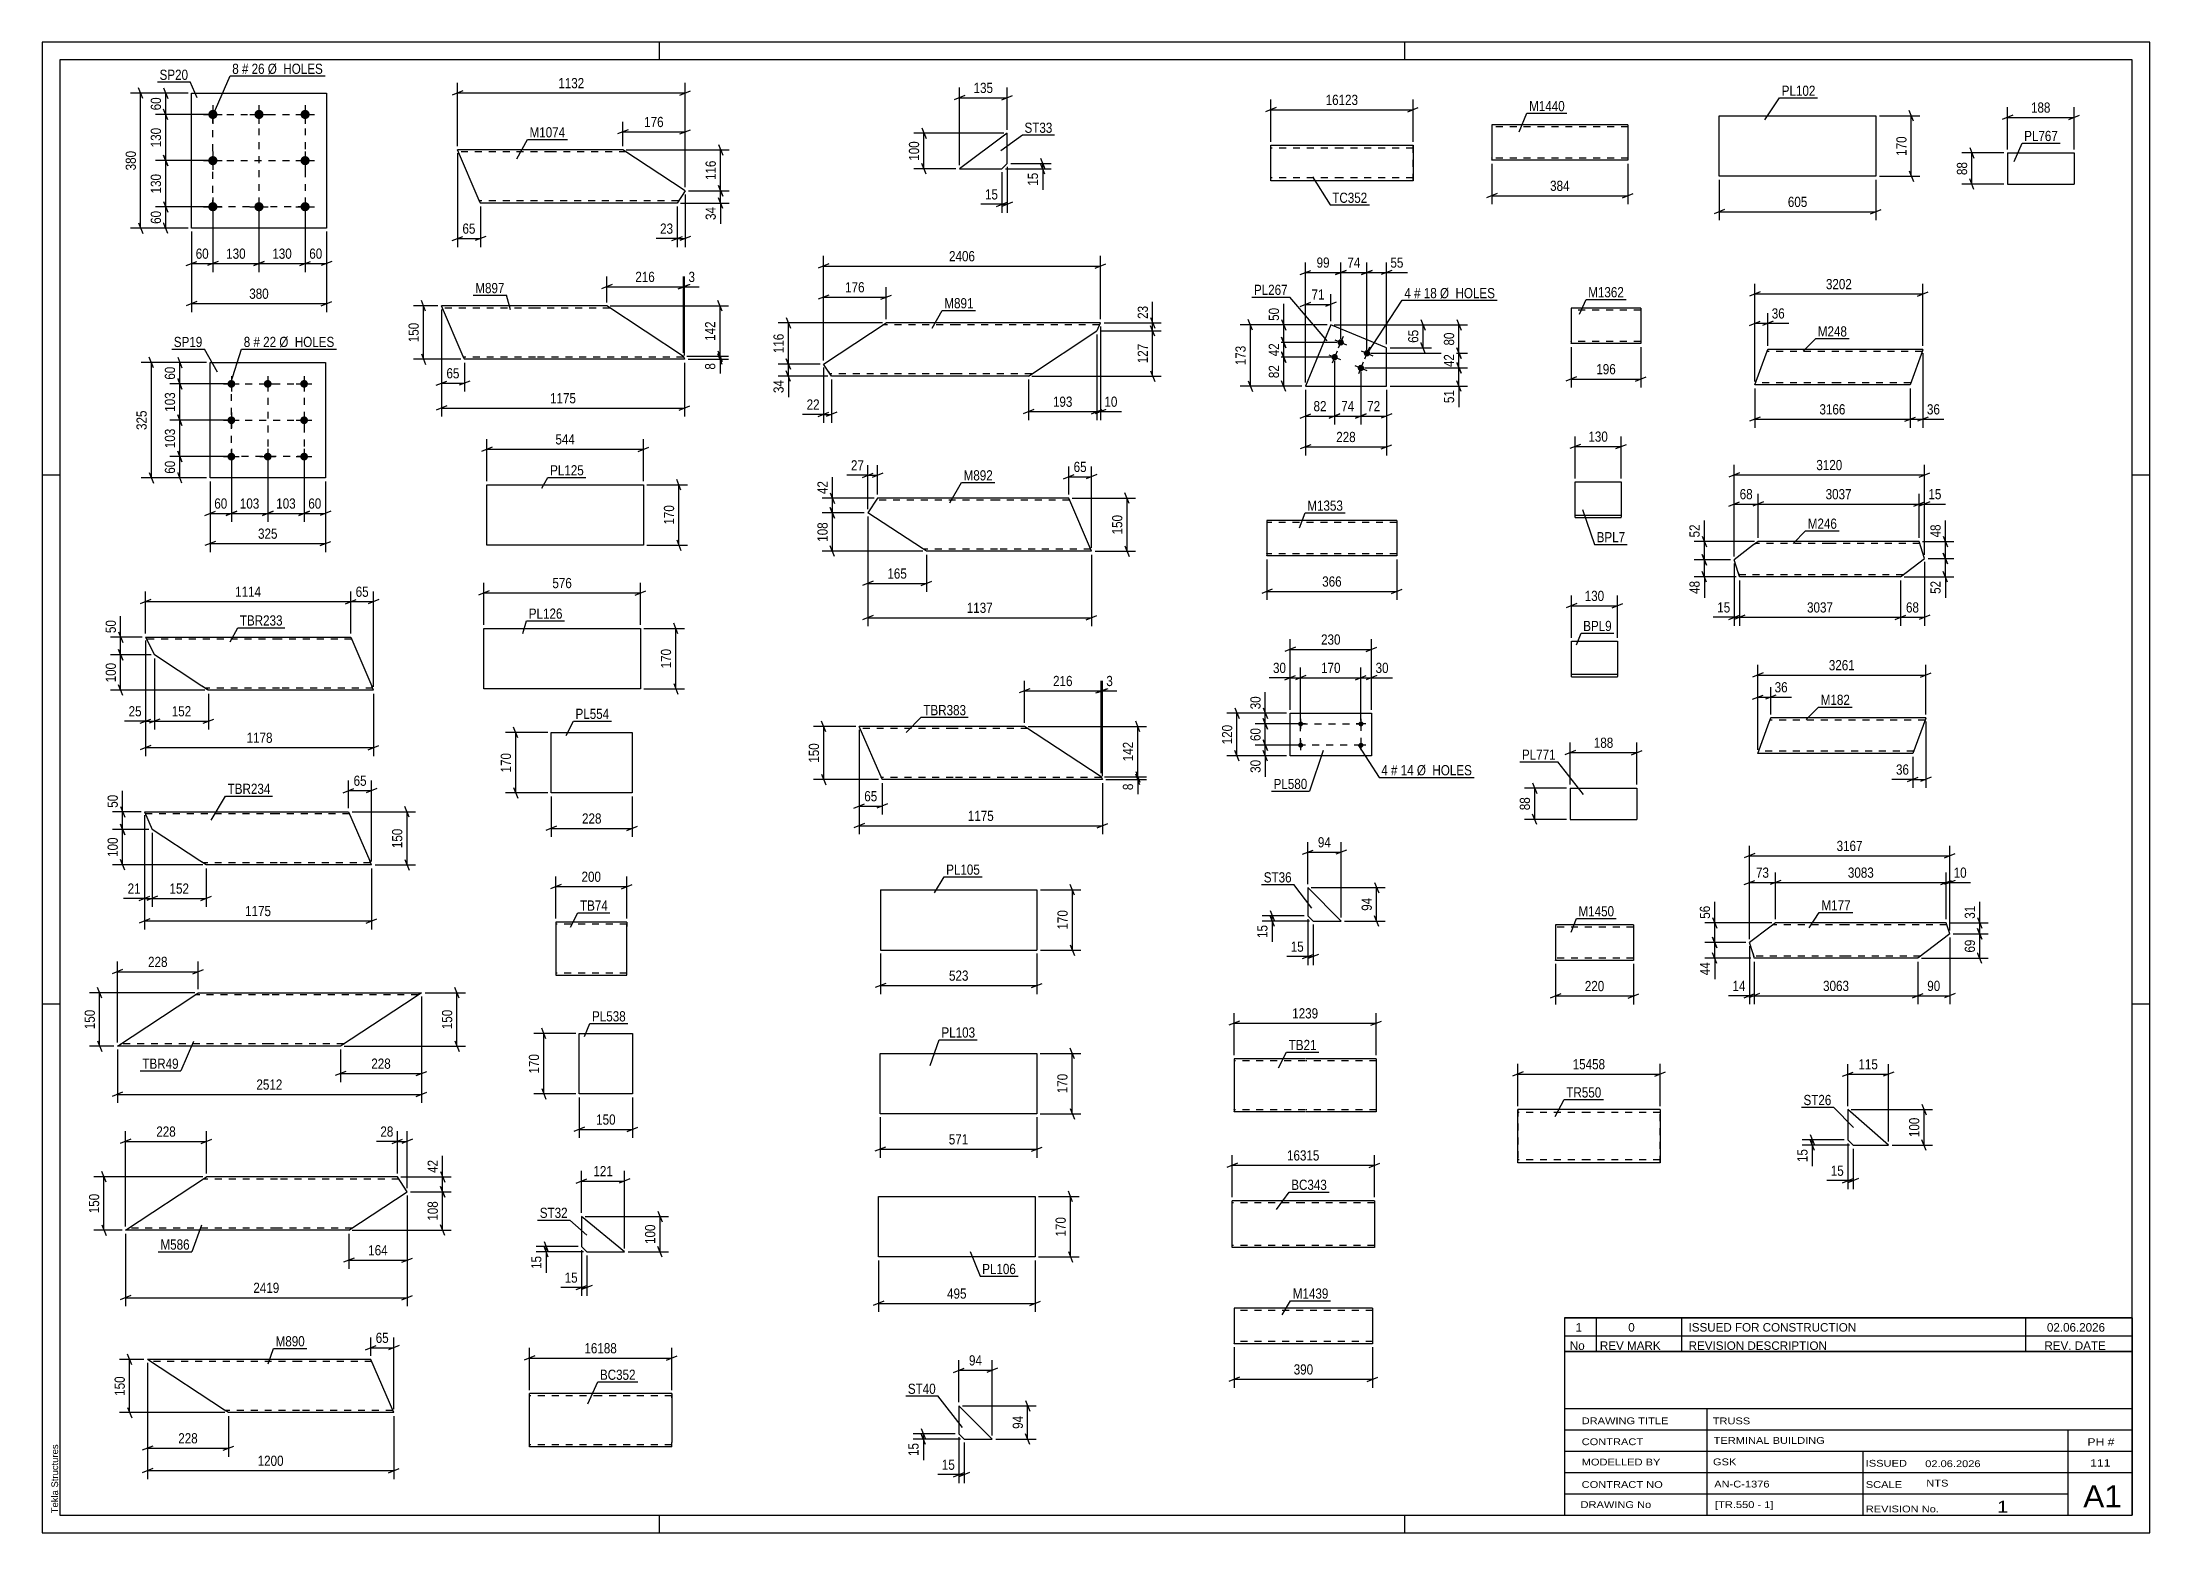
# Model space of a CAD drawing. Header units: millimetres. Extents: x 0 to 594, y 0 to 420.
import ezdxf

# ---------------------------------------------------------------- set-up
doc = ezdxf.new("R2010")
doc.units = ezdxf.units.MM
doc.linetypes.add('DXK_LINE_DOT2', pattern=[3.9198, 1.9599, -1.9599])
doc.styles.add('Arial', font='ARIAL.TTF', dxfattribs={"height": 0.2})
doc.styles.add('Arial Narrow', font='ARIALN.TTF', dxfattribs={"height": 0.2})

# ---------------------------------------------------------------- blocks, each defined once
blk = doc.blocks.new('Unknown-570384838-1134')
at = {"color": 5, "linetype": 'Continuous'}
for p, q in [((594, 420), (0, 420)), ((0, 420), (0, 0)), ((174, 415), (174, 420)), ((384, 415), (384, 420)), ((594, 0), (594, 420)), ((589, 415), (5, 415)), ((5, 415), (5, 5)), ((589, 5), (589, 415)), ((5, 298), (0, 298)), ((594, 298), (589, 298)), ((5, 149), (0, 149)), ((594, 149), (589, 149)), ((0, 0), (594, 0)), ((5, 5), (589, 5)), ((174, 0), (174, 5)), ((384, 0), (384, 5))]:
    blk.add_line(p, q, dxfattribs=at)
at = {"color": 174, "linetype": 'Continuous', "style": 'Arial'}
blk.add_text('Tekla Structures', height=1.9102, rotation=90, dxfattribs=at).set_placement((4.5, 5.5))
blk = doc.blocks.new('Part-570384838-22758 - 22757')
at = {"color": 2, "linetype": 'Continuous'}
for p, q in [((430.64, 209.83), (430.64, 201.03)), ((430.64, 209.83), (449.44, 209.83)), ((449.44, 209.83), (449.44, 201.03)), ((430.64, 201.03), (449.44, 201.03))]:
    blk.add_line(p, q, dxfattribs=at)
blk = doc.blocks.new('Part-570384838-22363 - 22362')
at = {"color": 2, "linetype": 'Continuous'}
for p, q in [((72.51, 48.86), (29.7, 48.86)), ((51.38, 34.6), (29.7, 48.86)), ((92.61, 48.86), (72.61, 48.86)), ((99.07, 33.86), (92.61, 48.86)), ((52.51, 33.86), (51.38, 34.6)), ((72.51, 33.86), (52.51, 33.86)), ((99.07, 33.86), (72.61, 33.86))]:
    blk.add_line(p, q, dxfattribs=at)
at = {"color": 7, "linetype": 'DXK_LINE_DOT2'}
for p, q in [((72.51, 48.26), (30.61, 48.26)), ((92.86, 48.26), (72.61, 48.26)), ((51.52, 34.5), (51.59, 34.46)), ((72.51, 34.46), (51.59, 34.46)), ((98.82, 34.46), (72.61, 34.46)), ((98.82, 34.46), (98.8, 34.5))]:
    blk.add_line(p, q, dxfattribs=at)
blk = doc.blocks.new('Part-570384838-22730 - 22729')
at = {"color": 2, "linetype": 'Continuous'}
for p, q in [((553.84, 388.79), (553.84, 379.99)), ((553.84, 388.79), (572.64, 388.79)), ((572.64, 388.79), (572.64, 379.99)), ((553.84, 379.99), (572.64, 379.99))]:
    blk.add_line(p, q, dxfattribs=at)
blk = doc.blocks.new('Part-570384838-22326 - 22325')
at = {"color": 2, "linetype": 'Continuous'}
for p, q in [((21.19, 137.14), (42.17, 150.94)), ((42.17, 150.94), (44, 152.14)), ((44, 152.14), (64, 152.14)), ((64.1, 152.14), (106.9, 152.14)), ((105.08, 150.94), (84.1, 137.14)), ((106.9, 152.14), (105.08, 150.94)), ((64, 137.14), (21.19, 137.14)), ((84.1, 137.14), (64.1, 137.14))]:
    blk.add_line(p, q, dxfattribs=at)
at = {"color": 7, "linetype": 'DXK_LINE_DOT2'}
for p, q in [((64, 151.54), (43.09, 151.54)), ((105.99, 151.54), (64.1, 151.54)), ((106.76, 152.05), (105.08, 150.94)), ((22.11, 137.74), (22.18, 137.79)), ((64, 137.74), (22.11, 137.74)), ((85.01, 137.74), (64.1, 137.74)), ((85.01, 137.74), (85.08, 137.79))]:
    blk.add_line(p, q, dxfattribs=at)
blk = doc.blocks.new('Part-570384838-22632 - 22631')
at = {"color": 2, "linetype": 'Continuous'}
for p, q in [((374.96, 63.27), (335.96, 63.27)), ((335.96, 63.27), (335.96, 53.36)), ((374.96, 63.27), (374.96, 53.27)), ((335.96, 53.27), (335.96, 53.36)), ((374.96, 53.27), (335.96, 53.27))]:
    blk.add_line(p, q, dxfattribs=at)
at = {"color": 7, "linetype": 'DXK_LINE_DOT2'}
for p, q in [((374.96, 62.67), (335.96, 62.67)), ((335.96, 53.87), (335.96, 53.91)), ((374.96, 53.87), (335.96, 53.87)), ((374.96, 53.87), (374.96, 53.91))]:
    blk.add_line(p, q, dxfattribs=at)
blk = doc.blocks.new('Part-570384838-27194 - 27193')
at = {"color": 2, "linetype": 'Continuous'}
for p, q in [((483.62, 279.34), (482.06, 278.14)), ((503.62, 279.34), (483.62, 279.34)), ((528.95, 279.34), (503.72, 279.34)), ((530.48, 274.54), (528.95, 279.34)), ((482.06, 278.14), (476.86, 274.13)), ((478, 270.54), (476.86, 274.13)), ((523.72, 269.34), (530.48, 274.54)), ((478.35, 269.43), (478, 270.54)), ((478.38, 269.34), (478.35, 269.43)), ((503.62, 269.34), (478.38, 269.34)), ((523.72, 269.34), (503.72, 269.34))]:
    blk.add_line(p, q, dxfattribs=at)
at = {"color": 7, "linetype": 'DXK_LINE_DOT2'}
for p, q in [((483.62, 279.34), (482.66, 278.6)), ((503.62, 278.74), (482.84, 278.74)), ((529.14, 278.74), (503.72, 278.74)), ((478, 270.54), (478.27, 269.69)), ((503.62, 269.94), (478.19, 269.94)), ((524.5, 269.94), (503.72, 269.94))]:
    blk.add_line(p, q, dxfattribs=at)
blk = doc.blocks.new('Part-570384838-22737 - 22736')
at = {"color": 2, "linetype": 'Continuous'}
for p, q in [((432.01, 286.13), (432.01, 296.08)), ((432.01, 296.08), (445.01, 296.08)), ((445.01, 296.08), (445.01, 296.04)), ((445.01, 296.04), (445.01, 286.13)), ((445.01, 286.68), (432.01, 286.68)), ((432.01, 286.08), (432.01, 286.13)), ((432.01, 286.08), (445.01, 286.08)), ((445.01, 286.08), (445.01, 286.13))]:
    blk.add_line(p, q, dxfattribs=at)
at = {"color": 7, "linetype": 'DXK_LINE_DOT2'}
for p, q in [((432.01, 286.08), (432.01, 286.13)), ((445.01, 286.08), (445.01, 286.13))]:
    blk.add_line(p, q, dxfattribs=at)
blk = doc.blocks.new('Part-570384838-22333 - 22332')
at = {"color": 2, "linetype": 'Continuous'}
for p, q in [((29.14, 252.38), (66.85, 252.38)), ((29.14, 252.38), (31.68, 247.36)), ((66.95, 252.38), (86.95, 252.38)), ((86.95, 252.38), (92.9, 238.58)), ((45.03, 238.58), (31.68, 247.36)), ((46.85, 237.38), (45.03, 238.58)), ((93.42, 237.38), (92.9, 238.58)), ((66.85, 237.38), (46.85, 237.38)), ((93.42, 237.38), (66.95, 237.38))]:
    blk.add_line(p, q, dxfattribs=at)
at = {"color": 7, "linetype": 'DXK_LINE_DOT2'}
for p, q in [((66.85, 251.78), (29.44, 251.78)), ((87.21, 251.78), (66.95, 251.78)), ((46.71, 237.47), (45.03, 238.58)), ((66.85, 237.98), (45.94, 237.98)), ((93.16, 237.98), (66.95, 237.98)), ((93.14, 238.03), (93, 238.35)), ((93.16, 237.98), (93.14, 238.03))]:
    blk.add_line(p, q, dxfattribs=at)
blk = doc.blocks.new('Part-570384838-22656 - 22655')
at = {"color": 2, "linetype": 'Continuous'}
for p, q in [((446.92, 396.75), (408.52, 396.75)), ((408.52, 396.75), (408.52, 386.84)), ((446.92, 396.75), (446.92, 386.75)), ((408.52, 386.75), (408.52, 386.84)), ((446.92, 386.75), (408.52, 386.75))]:
    blk.add_line(p, q, dxfattribs=at)
at = {"color": 7, "linetype": 'DXK_LINE_DOT2'}
for p, q in [((446.92, 396.15), (408.52, 396.15)), ((446.92, 396.66), (446.92, 396.75)), ((408.52, 387.35), (408.52, 387.4)), ((446.92, 387.35), (408.52, 387.35)), ((446.92, 387.35), (446.92, 387.4))]:
    blk.add_line(p, q, dxfattribs=at)
blk = doc.blocks.new('Part-570384838-27202 - 27201')
at = {"color": 2, "linetype": 'Continuous'}
for p, q in [((483.5, 219.6), (486.7, 228.4)), ((486.7, 228.4), (487.14, 229.6)), ((507.14, 229.6), (487.14, 229.6)), ((530.88, 229.6), (507.24, 229.6)), ((530.75, 229.25), (527.24, 219.6)), ((530.84, 229.51), (530.75, 229.25)), ((530.88, 229.6), (530.84, 229.51)), ((507.14, 219.6), (483.5, 219.6)), ((527.24, 219.6), (507.24, 219.6))]:
    blk.add_line(p, q, dxfattribs=at)
at = {"color": 7, "linetype": 'DXK_LINE_DOT2'}
for p, q in [((507.14, 229), (486.92, 229)), ((487.1, 229.51), (487.01, 229.25)), ((487.14, 229.6), (487.1, 229.51)), ((530.66, 229), (507.24, 229)), ((507.14, 220.2), (483.72, 220.2)), ((527.46, 220.2), (507.24, 220.2)), ((483.5, 219.6), (483.53, 219.69))]:
    blk.add_line(p, q, dxfattribs=at)
blk = doc.blocks.new('Part-570384838-22744 - 22743')
at = {"color": 2, "linetype": 'Continuous'}
for p, q in [((366.07, 172.38), (356.67, 181.78)), ((356.67, 181.78), (356.67, 173.88)), ((356.67, 173.88), (358.17, 172.38)), ((358.17, 172.38), (366.07, 172.38))]:
    blk.add_line(p, q, dxfattribs=at)
blk = doc.blocks.new('Part-570384838-22341 - 22340')
at = {"color": 2, "linetype": 'Continuous'}
for p, q in [((28.87, 203.17), (66.26, 203.17)), ((28.87, 203.17), (31.02, 198.19)), ((66.36, 203.17), (86.36, 203.17)), ((86.36, 203.17), (92.31, 189.37)), ((44.44, 189.37), (31.02, 198.19)), ((46.26, 188.17), (44.44, 189.37)), ((66.26, 188.17), (46.26, 188.17)), ((92.83, 188.17), (66.36, 188.17)), ((92.83, 188.17), (92.31, 189.37))]:
    blk.add_line(p, q, dxfattribs=at)
at = {"color": 7, "linetype": 'DXK_LINE_DOT2'}
for p, q in [((66.26, 202.57), (29.13, 202.57)), ((86.62, 202.57), (66.36, 202.57)), ((46.12, 188.26), (44.44, 189.37)), ((66.26, 188.77), (45.35, 188.77)), ((92.57, 188.77), (66.36, 188.77)), ((92.55, 188.81), (92.41, 189.14)), ((92.57, 188.77), (92.55, 188.81))]:
    blk.add_line(p, q, dxfattribs=at)
blk = doc.blocks.new('Part-570384838-22699 - 22698')
at = {"color": 2, "linetype": 'Continuous'}
for p, q in [((450.55, 345.09), (430.93, 345.09)), ((430.93, 345.09), (430.93, 335.18)), ((450.55, 345.09), (450.55, 335.09)), ((430.93, 335.09), (430.93, 335.18)), ((450.55, 335.09), (430.93, 335.09))]:
    blk.add_line(p, q, dxfattribs=at)
at = {"color": 7, "linetype": 'DXK_LINE_DOT2'}
for p, q in [((450.55, 345), (450.55, 345.09)), ((450.55, 344.49), (430.93, 344.49)), ((430.93, 335.69), (430.93, 335.73)), ((450.55, 335.69), (430.93, 335.69)), ((450.55, 335.69), (450.55, 335.73))]:
    blk.add_line(p, q, dxfattribs=at)
blk = doc.blocks.new('Part-570384838-27210 - 27209')
at = {"color": 2, "linetype": 'Continuous'}
for p, q in [((486.93, 170.69), (481.16, 166.3)), ((488.5, 171.89), (486.93, 170.69)), ((508.5, 171.89), (488.5, 171.89)), ((536.61, 171.89), (508.6, 171.89)), ((537.59, 168.75), (528.6, 161.89)), ((537.59, 168.75), (536.61, 171.89)), ((482.16, 163.09), (481.16, 166.3)), ((482.5, 161.99), (482.16, 163.09)), ((482.53, 161.89), (482.5, 161.99)), ((508.5, 161.89), (482.53, 161.89)), ((528.6, 161.89), (508.6, 161.89))]:
    blk.add_line(p, q, dxfattribs=at)
at = {"color": 7, "linetype": 'DXK_LINE_DOT2'}
for p, q in [((488.5, 171.89), (487.53, 171.15)), ((508.5, 171.29), (487.71, 171.29)), ((536.8, 171.29), (508.6, 171.29)), ((482.16, 163.09), (482.42, 162.25)), ((508.5, 162.49), (482.34, 162.49)), ((529.39, 162.49), (508.6, 162.49))]:
    blk.add_line(p, q, dxfattribs=at)
blk = doc.blocks.new('Part-570384838-22751 - 22750')
at = {"color": 2, "linetype": 'Continuous'}
for p, q in [((430.97, 241.25), (430.97, 251.2)), ((430.97, 251.2), (443.97, 251.2)), ((443.97, 251.2), (443.97, 251.16)), ((443.97, 251.16), (443.97, 241.25)), ((443.97, 241.8), (430.97, 241.8)), ((430.97, 241.2), (430.97, 241.25)), ((430.97, 241.2), (443.97, 241.2)), ((443.97, 241.2), (443.97, 241.25))]:
    blk.add_line(p, q, dxfattribs=at)
at = {"color": 7, "linetype": 'DXK_LINE_DOT2'}
for p, q in [((430.97, 250.65), (430.97, 251.16)), ((430.97, 241.2), (430.97, 241.25)), ((443.97, 241.2), (443.97, 241.25))]:
    blk.add_line(p, q, dxfattribs=at)
blk = doc.blocks.new('Part-570384838-22356 - 22355')
at = {"color": 2, "linetype": 'Continuous'}
for p, q in [((23.51, 85.28), (46.31, 100.28)), ((66.31, 100.28), (46.31, 100.28)), ((100.1, 100.28), (66.41, 100.28)), ((86.41, 85.28), (102.85, 96.09)), ((102.85, 96.09), (100.1, 100.28)), ((66.31, 85.28), (23.51, 85.28)), ((86.41, 85.28), (66.41, 85.28))]:
    blk.add_line(p, q, dxfattribs=at)
at = {"color": 7, "linetype": 'DXK_LINE_DOT2'}
for p, q in [((66.31, 99.68), (45.4, 99.68)), ((100.49, 99.68), (66.41, 99.68)), ((24.42, 85.88), (24.49, 85.93)), ((66.31, 85.88), (24.42, 85.88)), ((87.33, 85.88), (66.41, 85.88))]:
    blk.add_line(p, q, dxfattribs=at)
blk = doc.blocks.new('Part-570384838-22765 - 22764')
at = {"color": 2, "linetype": 'Continuous'}
for p, q in [((267.74, 26.42), (258.34, 35.82)), ((258.34, 35.82), (258.34, 27.92)), ((258.34, 27.92), (259.84, 26.42)), ((259.84, 26.42), (267.74, 26.42))]:
    blk.add_line(p, q, dxfattribs=at)
blk = doc.blocks.new('Part-570384838-22370 - 22369')
at = {"color": 2, "linetype": 'Continuous'}
for p, q in [((220.23, 329.32), (237.85, 340.92)), ((257.85, 340.92), (237.85, 340.92)), ((298.26, 340.92), (257.95, 340.92)), ((277.95, 325.92), (297.26, 338.62)), ((298.22, 340.83), (297.26, 338.62)), ((298.26, 340.92), (298.22, 340.83)), ((222.47, 325.92), (220.23, 329.32)), ((257.85, 325.92), (222.47, 325.92)), ((277.95, 325.92), (257.95, 325.92))]:
    blk.add_line(p, q, dxfattribs=at)
at = {"color": 7, "linetype": 'DXK_LINE_DOT2'}
for p, q in [((257.85, 340.32), (236.94, 340.32)), ((298, 340.32), (257.95, 340.32)), ((298.22, 340.83), (298.26, 340.92)), ((222.47, 325.92), (221.68, 327.12)), ((257.85, 326.52), (222.07, 326.52)), ((278.87, 326.52), (257.95, 326.52))]:
    blk.add_line(p, q, dxfattribs=at)
blk = doc.blocks.new('Part-570384838-22772 - 22771')
at = {"color": 2, "linetype": 'Continuous'}
for p, q in [((346.24, 380.96), (346.24, 390.96)), ((346.24, 390.96), (366.24, 390.96)), ((366.34, 390.96), (386.34, 390.96)), ((386.34, 390.96), (386.34, 390.96)), ((386.34, 390.96), (386.34, 380.96)), ((366.24, 380.96), (346.24, 380.96)), ((386.34, 380.96), (366.34, 380.96)), ((386.34, 380.96), (386.34, 380.96))]:
    blk.add_line(p, q, dxfattribs=at)
at = {"color": 7, "linetype": 'DXK_LINE_DOT2'}
for p, q in [((366.24, 390.16), (346.24, 390.16)), ((386.34, 390.16), (366.34, 390.16)), ((386.34, 380.96), (386.34, 390.96)), ((386.34, 390.16), (386.34, 390.16)), ((366.24, 381.76), (346.24, 381.76)), ((346.24, 380.96), (346.24, 381.08)), ((386.34, 381.76), (366.34, 381.76)), ((386.34, 381.76), (386.34, 381.76))]:
    blk.add_line(p, q, dxfattribs=at)
blk = doc.blocks.new('Part-570384838-22377 - 22376')
at = {"color": 2, "linetype": 'Continuous'}
for p, q in [((235.44, 291.55), (232.71, 287.4)), ((269.2, 291.55), (235.44, 291.55)), ((289.3, 291.55), (269.3, 291.55)), ((295.76, 276.55), (289.3, 291.55)), ((248.07, 277.3), (232.71, 287.4)), ((249.2, 276.55), (248.07, 277.3)), ((269.2, 276.55), (249.2, 276.55)), ((295.76, 276.55), (269.3, 276.55))]:
    blk.add_line(p, q, dxfattribs=at)
at = {"color": 7, "linetype": 'DXK_LINE_DOT2'}
for p, q in [((269.2, 290.95), (235.05, 290.95)), ((289.55, 290.95), (269.3, 290.95)), ((269.2, 277.15), (248.28, 277.15)), ((295.5, 277.15), (269.3, 277.15)), ((295.5, 277.15), (295.49, 277.2))]:
    blk.add_line(p, q, dxfattribs=at)
blk = doc.blocks.new('Part-570384838-22781 - 22780')
at = {"color": 2, "linetype": 'Continuous'}
for p, q in [((415.86, 104.25), (415.86, 119.25)), ((415.86, 119.25), (415.86, 119.25)), ((435.86, 119.25), (415.86, 119.25)), ((455.96, 119.25), (435.96, 119.25)), ((455.96, 119.25), (455.96, 119.25)), ((455.96, 119.25), (455.96, 104.25)), ((415.86, 104.25), (415.86, 104.25)), ((435.86, 104.25), (415.86, 104.25)), ((455.96, 104.25), (435.96, 104.25)), ((455.96, 104.25), (455.96, 104.25))]:
    blk.add_line(p, q, dxfattribs=at)
at = {"color": 7, "linetype": 'DXK_LINE_DOT2'}
for p, q in [((415.86, 119.25), (415.86, 104.25)), ((415.86, 119.25), (415.86, 119.25)), ((455.96, 104.25), (455.96, 119.25)), ((435.86, 118.45), (415.86, 118.45)), ((455.96, 118.45), (435.96, 118.45)), ((455.96, 118.45), (455.96, 118.45)), ((435.86, 105.05), (415.86, 105.05)), ((415.86, 104.25), (415.86, 104.25)), ((455.96, 105.05), (435.96, 105.05)), ((455.96, 105.05), (455.96, 105.05))]:
    blk.add_line(p, q, dxfattribs=at)
blk = doc.blocks.new('Part-570384838-22392 - 22391')
at = {"color": 2, "linetype": 'Continuous'}
for p, q in [((355.9, 133.59), (335.9, 133.59)), ((335.9, 133.59), (335.9, 118.69)), ((376, 133.59), (356, 133.59)), ((376, 133.59), (376, 118.59)), ((335.9, 118.59), (335.9, 118.69)), ((355.9, 118.59), (335.9, 118.59)), ((376, 118.59), (356, 118.59))]:
    blk.add_line(p, q, dxfattribs=at)
at = {"color": 7, "linetype": 'DXK_LINE_DOT2'}
for p, q in [((355.9, 132.99), (335.9, 132.99)), ((376, 132.99), (356, 132.99)), ((376, 133.5), (376, 133.59)), ((335.9, 119.19), (335.9, 119.24)), ((355.9, 119.19), (335.9, 119.19)), ((376, 119.19), (356, 119.19)), ((376, 119.19), (376, 119.24))]:
    blk.add_line(p, q, dxfattribs=at)
blk = doc.blocks.new('Part-570384838-22791 - 22790')
at = {"color": 2, "linetype": 'Continuous'}
for p, q in [((508.87, 119.24), (508.87, 110.74)), ((520.37, 109.24), (508.87, 119.24)), ((508.87, 110.74), (510.37, 109.24)), ((510.37, 109.24), (520.37, 109.24))]:
    blk.add_line(p, q, dxfattribs=at)
blk = doc.blocks.new('Part-570384838-22412 - 22411')
at = {"color": 2, "linetype": 'Continuous'}
for p, q in [((355.35, 93.56), (335.35, 93.56)), ((335.35, 80.45), (335.35, 93.56)), ((375.45, 93.56), (355.45, 93.56)), ((375.45, 93.56), (375.45, 80.36)), ((335.35, 80.36), (335.35, 80.45)), ((355.35, 80.36), (335.35, 80.36)), ((375.45, 80.36), (355.45, 80.36))]:
    blk.add_line(p, q, dxfattribs=at)
at = {"color": 7, "linetype": 'DXK_LINE_DOT2'}
for p, q in [((355.35, 92.96), (335.35, 92.96)), ((375.45, 92.96), (355.45, 92.96)), ((375.45, 93.47), (375.45, 93.56)), ((335.35, 80.96), (335.35, 81.01)), ((355.35, 80.96), (335.35, 80.96)), ((375.45, 80.96), (355.45, 80.96)), ((375.45, 80.96), (375.45, 81.01))]:
    blk.add_line(p, q, dxfattribs=at)
blk = doc.blocks.new('Bolt-570384838-22830 - 22828')
at = {"linetype": 'Continuous'}
for points in [[(366.8, 335.06, -1), (365.14, 335.75, -1)], [(374.2, 332.01, -1), (372.53, 332.7, -1)], [(365.09, 330.9, -1), (363.42, 331.59, -1)], [(372.48, 327.85, -1), (370.82, 328.54, -1)]]:
    blk.add_hatch(color=1, dxfattribs=at).paths.add_polyline_path(points)
at = {"color": 1, "linetype": 'Continuous'}
for p, q in [((364.94, 332.91), (363.57, 329.58)), ((364.3, 336.09), (367.63, 334.72)), ((366.65, 337.07), (365.28, 333.74)), ((371.7, 333.04), (375.03, 331.67)), ((374.05, 334.02), (372.68, 330.69)), ((362.59, 331.93), (365.92, 330.56)), ((369.99, 328.88), (373.31, 327.51)), ((372.34, 329.86), (370.96, 326.53))]:
    blk.add_line(p, q, dxfattribs=at)
blk = doc.blocks.new('Part-570384838-22829 - 22828')
at = {"color": 2, "linetype": 'Continuous'}
for p, q in [((363.14, 340.36), (356.02, 323.09)), ((378.86, 333.88), (363.14, 340.36)), ((378.86, 323.09), (378.86, 333.88)), ((356.02, 323.09), (378.86, 323.09))]:
    blk.add_line(p, q, dxfattribs=at)
blk = doc.blocks.new('Part-570384838-22421 - 22420')
at = {"color": 2, "linetype": 'Continuous'}
for p, q in [((47.33, 297.23), (47.33, 329.73)), ((47.33, 329.73), (79.83, 329.73)), ((79.83, 329.73), (79.83, 297.23)), ((79.83, 297.23), (47.33, 297.23))]:
    blk.add_line(p, q, dxfattribs=at)
blk = doc.blocks.new('Bolt-570384838-22422 - 22420')
at = {"linetype": 'Continuous'}
for points in [[(53.33, 324.83, -1), (53.33, 322.63, -1)], [(63.58, 324.83, -1), (63.58, 322.63, -1)], [(73.83, 324.83, -1), (73.83, 322.63, -1)], [(53.33, 314.58, -1), (53.33, 312.38, -1)], [(73.83, 314.58, -1), (73.83, 312.38, -1)], [(53.33, 304.33, -1), (53.33, 302.13, -1)], [(63.58, 304.33, -1), (63.58, 302.13, -1)], [(73.83, 304.33, -1), (73.83, 302.13, -1)]]:
    blk.add_hatch(color=1, dxfattribs=at).paths.add_polyline_path(points)
at = {"color": 1, "linetype": 'Continuous'}
for p, q in [((51.13, 323.73), (55.53, 323.73)), ((53.33, 325.93), (53.33, 321.53)), ((61.38, 323.73), (65.78, 323.73)), ((63.58, 325.93), (63.58, 321.53)), ((71.63, 323.73), (76.03, 323.73)), ((73.83, 325.93), (73.83, 321.53)), ((53.33, 315.68), (53.33, 311.28)), ((73.83, 315.68), (73.83, 311.28)), ((51.13, 313.48), (55.53, 313.48)), ((71.63, 313.48), (76.03, 313.48)), ((51.13, 303.23), (55.53, 303.23)), ((53.33, 305.43), (53.33, 301.03)), ((61.38, 303.23), (65.78, 303.23)), ((63.58, 305.43), (63.58, 301.03)), ((71.63, 303.23), (76.03, 303.23)), ((73.83, 305.43), (73.83, 301.03))]:
    blk.add_line(p, q, dxfattribs=at)
blk = doc.blocks.new('Part-570384838-27178 - 27176')
at = {"color": 2, "linetype": 'Continuous'}
for p, q in [((485.88, 332.21), (486.31, 333.41)), ((506.31, 333.41), (486.31, 333.41)), ((530.05, 333.41), (506.41, 333.41)), ((529.92, 333.06), (526.41, 323.41)), ((530.02, 333.32), (529.92, 333.06)), ((530.05, 333.41), (530.02, 333.32)), ((482.67, 323.41), (485.88, 332.21)), ((506.31, 323.41), (482.67, 323.41)), ((526.41, 323.41), (506.41, 323.41))]:
    blk.add_line(p, q, dxfattribs=at)
at = {"color": 7, "linetype": 'DXK_LINE_DOT2'}
for p, q in [((506.31, 332.81), (486.09, 332.81)), ((486.28, 333.32), (486.18, 333.06)), ((486.31, 333.41), (486.28, 333.32)), ((529.83, 332.81), (506.41, 332.81)), ((482.67, 323.41), (482.71, 323.5)), ((506.31, 324.01), (482.89, 324.01)), ((526.63, 324.01), (506.41, 324.01))]:
    blk.add_line(p, q, dxfattribs=at)
blk = doc.blocks.new('Part-570384838-22432 - 22431')
at = {"color": 2, "linetype": 'Continuous'}
for p, q in [((157.34, 39.23), (137.34, 39.23)), ((137.34, 24.32), (137.34, 39.23)), ((177.44, 39.23), (157.44, 39.23)), ((177.44, 39.23), (177.44, 39.14)), ((177.44, 39.14), (177.44, 38.03)), ((177.44, 38.03), (177.44, 25.43)), ((137.34, 24.23), (137.34, 24.32)), ((157.34, 24.23), (137.34, 24.23)), ((177.44, 24.23), (157.44, 24.23)), ((177.44, 24.23), (177.44, 25.43))]:
    blk.add_line(p, q, dxfattribs=at)
at = {"color": 7, "linetype": 'DXK_LINE_DOT2'}
for p, q in [((157.34, 38.63), (137.34, 38.63)), ((177.44, 38.63), (157.44, 38.63)), ((177.44, 38.03), (177.44, 38.88)), ((137.34, 24.83), (137.34, 24.87)), ((157.34, 24.83), (137.34, 24.83)), ((177.44, 24.83), (157.44, 24.83)), ((177.44, 24.87), (177.44, 25.2)), ((177.44, 24.83), (177.44, 24.87))]:
    blk.add_line(p, q, dxfattribs=at)
blk = doc.blocks.new('Part-570384838-22441 - 22440')
at = {"color": 2, "linetype": 'Continuous'}
for p, q in [((42.11, 367.63), (42.11, 405.63)), ((42.11, 405.63), (80.11, 405.63)), ((80.11, 405.63), (80.11, 367.63)), ((80.11, 367.63), (42.11, 367.63))]:
    blk.add_line(p, q, dxfattribs=at)
blk = doc.blocks.new('Bolt-570384838-22442 - 22440')
at = {"linetype": 'Continuous'}
for points in [[(48.11, 400.93, -1), (48.11, 398.33, -1)], [(61.11, 400.93, -1), (61.11, 398.33, -1)], [(74.11, 400.93, -1), (74.11, 398.33, -1)], [(48.11, 387.93, -1), (48.11, 385.33, -1)], [(74.11, 387.93, -1), (74.11, 385.33, -1)], [(48.11, 374.93, -1), (48.11, 372.33, -1)], [(61.11, 374.93, -1), (61.11, 372.33, -1)], [(74.11, 374.93, -1), (74.11, 372.33, -1)]]:
    blk.add_hatch(color=1, dxfattribs=at).paths.add_polyline_path(points)
at = {"color": 1, "linetype": 'Continuous'}
for p, q in [((45.51, 399.63), (50.71, 399.63)), ((48.11, 402.23), (48.11, 397.03)), ((58.51, 399.63), (63.71, 399.63)), ((61.11, 402.23), (61.11, 397.03)), ((71.51, 399.63), (76.71, 399.63)), ((74.11, 402.23), (74.11, 397.03)), ((45.51, 386.63), (50.71, 386.63)), ((48.11, 389.23), (48.11, 384.03)), ((71.51, 386.63), (76.71, 386.63)), ((74.11, 389.23), (74.11, 384.03)), ((48.11, 376.23), (48.11, 371.03)), ((61.11, 376.23), (61.11, 371.03)), ((74.11, 376.23), (74.11, 371.03)), ((45.51, 373.63), (50.71, 373.63)), ((58.51, 373.63), (63.71, 373.63)), ((71.51, 373.63), (76.71, 373.63))]:
    blk.add_line(p, q, dxfattribs=at)
blk = doc.blocks.new('Part-570384838-22452 - 22451')
at = {"color": 2, "linetype": 'Continuous'}
for p, q in [((256.75, 227.23), (230.28, 227.23)), ((236.71, 212.32), (230.28, 227.23)), ((276.85, 227.23), (256.85, 227.23)), ((298.44, 213.02), (276.85, 227.23)), ((236.75, 212.23), (236.71, 212.32)), ((256.75, 212.23), (236.75, 212.23)), ((298.79, 212.23), (256.85, 212.23)), ((298.44, 213.02), (298.47, 212.97)), ((298.47, 213), (298.44, 213.02)), ((298.47, 213), (298.44, 213.02)), ((298.51, 212.87), (298.47, 213)), ((298.47, 212.97), (298.79, 212.23))]:
    blk.add_line(p, q, dxfattribs=at)
at = {"color": 7, "linetype": 'DXK_LINE_DOT2'}
for p, q in [((256.75, 226.63), (230.54, 226.63)), ((277.76, 226.63), (256.85, 226.63)), ((236.49, 212.83), (236.47, 212.87)), ((256.75, 212.83), (236.49, 212.83)), ((298.53, 212.83), (256.85, 212.83)), ((298.79, 212.23), (298.75, 212.32))]:
    blk.add_line(p, q, dxfattribs=at)
blk = doc.blocks.new('Part-570384838-22465 - 22464')
at = {"color": 2, "linetype": 'Continuous'}
for p, q in [((472.67, 382.22), (472.67, 399.22)), ((472.67, 399.22), (494.67, 399.22)), ((494.77, 399.22), (516.77, 399.22)), ((516.77, 399.22), (516.77, 382.22)), ((494.67, 382.22), (472.67, 382.22)), ((516.77, 382.22), (494.77, 382.22))]:
    blk.add_line(p, q, dxfattribs=at)
blk = doc.blocks.new('Part-570384838-22472 - 22471')
at = {"color": 2, "linetype": 'Continuous'}
for p, q in [((236.21, 118.09), (236.21, 135.09)), ((236.21, 135.09), (258.21, 135.09)), ((258.31, 135.09), (280.31, 135.09)), ((280.31, 135.09), (280.31, 118.09)), ((258.21, 118.09), (236.21, 118.09)), ((280.31, 118.09), (258.31, 118.09))]:
    blk.add_line(p, q, dxfattribs=at)
blk = doc.blocks.new('Part-570384838-22484 - 22483')
at = {"color": 2, "linetype": 'Continuous'}
for p, q in [((236.26, 181.21), (236.26, 164.21)), ((236.26, 181.21), (258.26, 181.21)), ((258.36, 181.21), (280.36, 181.21)), ((280.36, 181.21), (280.36, 164.21)), ((236.26, 164.21), (258.26, 164.21)), ((258.36, 164.21), (280.36, 164.21))]:
    blk.add_line(p, q, dxfattribs=at)
blk = doc.blocks.new('Part-570384838-22491 - 22490')
at = {"color": 2, "linetype": 'Continuous'}
for p, q in [((235.72, 77.72), (235.72, 94.72)), ((235.72, 94.72), (257.72, 94.72)), ((257.82, 94.72), (279.82, 94.72)), ((279.82, 94.72), (279.82, 77.72)), ((257.72, 77.72), (235.72, 77.72)), ((279.82, 77.72), (257.82, 77.72))]:
    blk.add_line(p, q, dxfattribs=at)
blk = doc.blocks.new('Part-570384838-22503 - 22502')
at = {"color": 2, "linetype": 'Continuous'}
for p, q in [((143.52, 389.68), (117.05, 389.68)), ((123.2, 375.42), (117.05, 389.68)), ((163.62, 389.68), (143.62, 389.68)), ((181.19, 378.12), (163.62, 389.68)), ((123.48, 374.77), (123.2, 375.42)), ((123.52, 374.68), (123.48, 374.77)), ((143.52, 374.68), (123.52, 374.68)), ((178.93, 374.68), (143.62, 374.68)), ((181.19, 378.12), (178.93, 374.68))]:
    blk.add_line(p, q, dxfattribs=at)
at = {"color": 7, "linetype": 'DXK_LINE_DOT2'}
for p, q in [((143.52, 389.08), (117.31, 389.08)), ((164.53, 389.08), (143.62, 389.08)), ((123.2, 375.42), (123.36, 375.03)), ((123.26, 375.28), (123.24, 375.32)), ((143.52, 375.28), (123.26, 375.28)), ((123.52, 374.68), (123.52, 374.68)), ((179.33, 375.28), (143.62, 375.28))]:
    blk.add_line(p, q, dxfattribs=at)
blk = doc.blocks.new('Part-570384838-22510 - 22509')
at = {"color": 2, "linetype": 'Continuous'}
for p, q in [((139, 345.69), (112.53, 345.69)), ((118.68, 331.43), (112.53, 345.69)), ((159.1, 345.69), (139.1, 345.69)), ((180.73, 331.46), (159.1, 345.69)), ((118.96, 330.78), (118.68, 331.43)), ((119, 330.69), (118.96, 330.78)), ((139, 330.69), (119, 330.69)), ((181.04, 330.69), (139.1, 330.69)), ((180.69, 331.49), (180.72, 331.43)), ((180.72, 331.43), (181.04, 330.69)), ((180.76, 331.33), (180.73, 331.46))]:
    blk.add_line(p, q, dxfattribs=at)
at = {"color": 7, "linetype": 'DXK_LINE_DOT2'}
for p, q in [((139, 345.09), (112.79, 345.09)), ((160.01, 345.09), (139.1, 345.09)), ((118.68, 331.43), (118.85, 331.04)), ((118.74, 331.29), (118.72, 331.33)), ((139, 331.29), (118.74, 331.29)), ((119, 330.69), (119, 330.69)), ((180.78, 331.29), (139.1, 331.29)), ((181.04, 330.69), (181, 330.78))]:
    blk.add_line(p, q, dxfattribs=at)
blk = doc.blocks.new('Part-570384838-22521 - 22520')
at = {"color": 2, "linetype": 'Continuous'}
for p, q in [((125.34, 278.31), (125.34, 295.31)), ((125.34, 295.31), (147.34, 295.31)), ((147.44, 295.31), (169.44, 295.31)), ((169.44, 295.31), (169.44, 278.31)), ((147.34, 278.31), (125.34, 278.31)), ((169.44, 278.31), (147.44, 278.31))]:
    blk.add_line(p, q, dxfattribs=at)
blk = doc.blocks.new('Part-570384838-22533 - 22532')
at = {"color": 2, "linetype": 'Continuous'}
for p, q in [((124.49, 237.82), (124.49, 254.82)), ((124.49, 254.82), (146.49, 254.82)), ((146.59, 254.82), (168.59, 254.82)), ((168.59, 254.82), (168.59, 237.82)), ((146.49, 237.82), (124.49, 237.82)), ((168.59, 237.82), (146.59, 237.82))]:
    blk.add_line(p, q, dxfattribs=at)
blk = doc.blocks.new('Part-570384838-22547 - 22546')
at = {"color": 2, "linetype": 'Continuous'}
for p, q in [((143.47, 208.48), (143.47, 225.48)), ((143.47, 225.48), (166.31, 225.48)), ((166.31, 225.48), (166.31, 208.48)), ((166.31, 208.48), (143.47, 208.48))]:
    blk.add_line(p, q, dxfattribs=at)
blk = doc.blocks.new('Part-570384838-22555 - 22554')
at = {"color": 2, "linetype": 'Continuous'}
for p, q in [((164.76, 172.08), (144.76, 172.08)), ((144.76, 172.08), (144.76, 157.17)), ((164.76, 172.08), (164.76, 171.99)), ((164.76, 171.99), (164.76, 171.73)), ((164.76, 171.73), (164.76, 170.88)), ((164.76, 158.28), (164.76, 170.88)), ((144.76, 157.17), (144.76, 157.08)), ((144.76, 157.08), (164.76, 157.08)), ((164.76, 157.08), (164.76, 158.28))]:
    blk.add_line(p, q, dxfattribs=at)
at = {"color": 7, "linetype": 'DXK_LINE_DOT2'}
for p, q in [((164.76, 171.48), (144.76, 171.48)), ((164.76, 171.73), (164.76, 171.48)), ((164.76, 170.88), (164.76, 171.34)), ((144.76, 157.68), (144.76, 157.73)), ((164.76, 157.68), (144.76, 157.68)), ((164.76, 157.73), (164.76, 158.05)), ((164.76, 157.68), (164.76, 157.73))]:
    blk.add_line(p, q, dxfattribs=at)
blk = doc.blocks.new('Part-570384838-22563 - 22562')
at = {"color": 2, "linetype": 'Continuous'}
for p, q in [((151.38, 123.66), (151.38, 140.66)), ((151.38, 140.66), (166.38, 140.66)), ((166.38, 140.66), (166.38, 123.66)), ((166.38, 123.66), (151.38, 123.66))]:
    blk.add_line(p, q, dxfattribs=at)
blk = doc.blocks.new('Part-570384838-22570 - 22569')
at = {"color": 2, "linetype": 'Continuous'}
for p, q in [((152.04, 89.13), (152.04, 80.63)), ((164.13, 79.13), (152.04, 89.13)), ((152.04, 80.63), (153.54, 79.13)), ((153.54, 79.13), (164.13, 79.13))]:
    blk.add_line(p, q, dxfattribs=at)
blk = doc.blocks.new('Part-570384838-22580 - 22579')
at = {"color": 2, "linetype": 'Continuous'}
for p, q in [((271.99, 394.33), (258.49, 384.33)), ((271.99, 385.83), (271.99, 394.33)), ((258.49, 384.33), (270.49, 384.33)), ((270.49, 384.33), (271.99, 385.83))]:
    blk.add_line(p, q, dxfattribs=at)
blk = doc.blocks.new('Part-570384838-22613 - 22612')
at = {"color": 2, "linetype": 'Continuous'}
for p, q in [((381.8, 285.26), (345.19, 285.26)), ((345.19, 285.26), (345.19, 275.35)), ((381.8, 285.26), (381.8, 275.26)), ((345.19, 275.26), (345.19, 275.35)), ((381.8, 275.26), (345.19, 275.26))]:
    blk.add_line(p, q, dxfattribs=at)
at = {"color": 7, "linetype": 'DXK_LINE_DOT2'}
for p, q in [((381.8, 284.66), (345.19, 284.66)), ((345.19, 275.86), (345.19, 275.9)), ((381.8, 275.86), (345.19, 275.86)), ((381.8, 275.86), (381.8, 275.9))]:
    blk.add_line(p, q, dxfattribs=at)
blk = doc.blocks.new('Part-570384838-22620 - 22619')
at = {"color": 2, "linetype": 'Continuous'}
for p, q in [((351.68, 218.92), (351.68, 230.92)), ((351.68, 230.92), (374.68, 230.92)), ((374.68, 230.92), (374.68, 218.92)), ((374.68, 218.92), (351.68, 218.92))]:
    blk.add_line(p, q, dxfattribs=at)
blk = doc.blocks.new('Bolt-570384838-22621 - 22619')
at = {"linetype": 'Continuous'}
for points in [[(354.68, 227.22, -1), (354.68, 228.62, -1)], [(371.68, 227.22, -1), (371.68, 228.62, -1)], [(354.68, 221.22, -1), (354.68, 222.62, -1)], [(371.68, 221.22, -1), (371.68, 222.62, -1)]]:
    blk.add_hatch(color=1, dxfattribs=at).paths.add_polyline_path(points)
at = {"color": 1, "linetype": 'Continuous'}
for p, q in [((356.08, 227.92), (353.28, 227.92)), ((354.68, 229.32), (354.68, 226.52)), ((373.08, 227.92), (370.28, 227.92)), ((371.68, 229.32), (371.68, 226.52)), ((356.08, 221.92), (353.28, 221.92)), ((354.68, 223.32), (354.68, 220.52)), ((373.08, 221.92), (370.28, 221.92)), ((371.68, 223.32), (371.68, 220.52))]:
    blk.add_line(p, q, dxfattribs=at)
blk = doc.blocks.new('Part-570384838-22714 - 22713')
at = {"color": 2, "linetype": 'Continuous'}
for p, q in [((448.51, 171.28), (426.49, 171.28)), ((426.49, 171.28), (426.49, 161.37)), ((448.51, 171.28), (448.51, 161.28)), ((426.49, 161.28), (426.49, 161.37)), ((448.51, 161.28), (426.49, 161.28))]:
    blk.add_line(p, q, dxfattribs=at)
at = {"color": 7, "linetype": 'DXK_LINE_DOT2'}
for p, q in [((448.51, 170.68), (426.49, 170.68)), ((426.49, 161.88), (426.49, 161.93)), ((448.51, 161.88), (426.49, 161.88)), ((448.51, 161.88), (448.51, 161.93))]:
    blk.add_line(p, q, dxfattribs=at)
blk = doc.blocks.new('Rectangle-570384838-26267 - 22420')
at = {"color": 1, "linetype": 'DXK_LINE_DOT2'}
blk.add_lwpolyline([(53.33, 323.73), (73.83, 323.73), (73.83, 303.23), (53.33, 303.23), (53.33, 323.73)], close=True, dxfattribs=at)
blk = doc.blocks.new('Rectangle-570384838-26256 - 22440')
at = {"color": 1, "linetype": 'DXK_LINE_DOT2'}
blk.add_lwpolyline([(48.11, 399.63), (74.11, 399.63), (74.11, 373.63), (48.11, 373.63), (48.11, 399.63)], close=True, dxfattribs=at)
blk = doc.blocks.new('Rectangle-570384838-27120 - 22619')
at = {"color": 1, "linetype": 'DXK_LINE_DOT2'}
blk.add_lwpolyline([(354.68, 227.92), (371.68, 227.92), (371.68, 221.92), (354.68, 221.92), (354.68, 227.92)], close=True, dxfattribs=at)
blk = doc.blocks.new('Line-570384838-26291 - 22420')
at = {"color": 1, "linetype": 'DXK_LINE_DOT2'}
blk.add_line((63.58, 323.73), (63.58, 303.23), dxfattribs=at)
blk = doc.blocks.new('Line-570384838-26277 - 22440')
at = {"color": 1, "linetype": 'DXK_LINE_DOT2'}
blk.add_line((48.11, 386.63), (74.11, 386.63), dxfattribs=at)
blk = doc.blocks.new('Line-570384838-26298 - 22420')
at = {"color": 1, "linetype": 'DXK_LINE_DOT2'}
blk.add_line((53.33, 313.48), (73.83, 313.48), dxfattribs=at)
blk = doc.blocks.new('Line-570384838-26284 - 22440')
at = {"color": 1, "linetype": 'DXK_LINE_DOT2'}
blk.add_line((61.11, 399.63), (61.11, 373.63), dxfattribs=at)
blk = doc.blocks.new('StraightDimension-570384838-23552 - 22757')
at = {"color": 7, "linetype": 'Continuous'}
for p, q in [((429.64, 209.83), (417.79, 209.83)), ((420.04, 211.33), (421.24, 208.33)), ((420.64, 201.03), (420.64, 209.83)), ((421.24, 199.53), (420.04, 202.53)), ((429.64, 201.03), (417.79, 201.03))]:
    blk.add_line(p, q, dxfattribs=at)
at = {"color": 0}
blk.add_wipeout([(419.89, 207.86), (415.69, 207.86), (415.69, 203), (419.89, 203)], dxfattribs=at)
at = {"color": 3, "style": 'Arial Narrow'}
blk.add_text('88', height=2.863, rotation=90.00021, dxfattribs=at).set_placement((419.29, 203.6))
blk = doc.blocks.new('StraightDimension-570384838-23556 - 22757')
at = {"color": 7, "linetype": 'Continuous'}
for p, q in [((432.14, 220.43), (429.14, 219.23)), ((430.64, 210.83), (430.64, 222.68)), ((430.64, 219.83), (449.44, 219.83)), ((447.94, 219.23), (450.94, 220.43)), ((449.44, 210.83), (449.44, 222.68))]:
    blk.add_line(p, q, dxfattribs=at)
at = {"color": 0}
blk.add_wipeout([(443.38, 220.58), (443.38, 224.78), (436.7, 224.78), (436.7, 220.58)], dxfattribs=at)
at = {"color": 3, "style": 'Arial Narrow'}
blk.add_text('188', height=2.863, dxfattribs=at).set_placement((437.3, 221.18))
blk = doc.blocks.new('StraightDimension-570384838-23125 - 22362')
at = {"color": 7, "linetype": 'Continuous'}
for p, q in [((29.7, 47.86), (29.7, 15.13)), ((99.07, 32.86), (99.07, 15.13)), ((31.2, 18.13), (28.2, 16.93)), ((97.57, 16.93), (100.57, 18.13)), ((29.7, 17.53), (99.07, 17.53))]:
    blk.add_line(p, q, dxfattribs=at)
at = {"color": 0}
blk.add_wipeout([(68.64, 18.28), (68.64, 22.48), (60.13, 22.48), (60.13, 18.28)], dxfattribs=at)
at = {"color": 3, "style": 'Arial Narrow'}
blk.add_text('1200', height=2.863, dxfattribs=at).set_placement((60.73, 18.88))
blk = doc.blocks.new('StraightDimension-570384838-23109 - 22362')
at = {"color": 7, "linetype": 'Continuous'}
for p, q in [((92.61, 49.86), (92.61, 55.01)), ((99.07, 34.86), (99.07, 55.01)), ((91.11, 51.56), (94.11, 52.76)), ((92.61, 52.16), (99.07, 52.16)), ((100.57, 52.76), (97.57, 51.56))]:
    blk.add_line(p, q, dxfattribs=at)
at = {"color": 0}
blk.add_wipeout([(98.27, 52.91), (98.27, 57.11), (93.41, 57.11), (93.41, 52.91)], dxfattribs=at)
at = {"color": 3, "style": 'Arial Narrow'}
blk.add_text('65', height=2.863, dxfattribs=at).set_placement((94.01, 53.51))
blk = doc.blocks.new('StraightDimension-570384838-23113 - 22362')
at = {"color": 7, "linetype": 'Continuous'}
for p, q in [((28.7, 48.86), (21.78, 48.86)), ((25.23, 47.36), (24.03, 50.36)), ((24.63, 33.86), (24.63, 48.86)), ((51.51, 33.86), (21.78, 33.86)), ((24.03, 35.36), (25.23, 32.36))]:
    blk.add_line(p, q, dxfattribs=at)
at = {"color": 0}
blk.add_wipeout([(23.88, 44.7), (19.68, 44.7), (19.68, 38.01), (23.88, 38.01)], dxfattribs=at)
at = {"color": 3, "style": 'Arial Narrow'}
blk.add_text('150', height=2.863, rotation=90.00021, dxfattribs=at).set_placement((23.28, 38.61))
blk = doc.blocks.new('StraightDimension-570384838-23105 - 22362')
at = {"color": 7, "linetype": 'Continuous'}
for p, q in [((29.7, 47.86), (29.7, 21.46)), ((52.51, 32.86), (52.51, 21.46)), ((31.2, 24.46), (28.2, 23.26)), ((29.7, 23.86), (52.51, 23.86)), ((51.01, 23.26), (54.01, 24.46))]:
    blk.add_line(p, q, dxfattribs=at)
at = {"color": 0}
blk.add_wipeout([(44.45, 24.61), (44.45, 28.81), (37.76, 28.81), (37.76, 24.61)], dxfattribs=at)
at = {"color": 3, "style": 'Arial Narrow'}
blk.add_text('228', height=2.863, dxfattribs=at).set_placement((38.36, 25.21))
blk = doc.blocks.new('StraightDimension-570384838-23520 - 22729')
at = {"color": 7, "linetype": 'Continuous'}
for p, q in [((552.84, 388.79), (540.99, 388.79)), ((543.24, 390.29), (544.44, 387.29)), ((543.84, 379.99), (543.84, 388.79)), ((544.44, 378.49), (543.24, 381.49)), ((552.84, 379.99), (540.99, 379.99))]:
    blk.add_line(p, q, dxfattribs=at)
at = {"color": 0}
blk.add_wipeout([(543.09, 386.82), (538.89, 386.82), (538.89, 381.96), (543.09, 381.96)], dxfattribs=at)
at = {"color": 3, "style": 'Arial Narrow'}
blk.add_text('88', height=2.863, rotation=90.00021, dxfattribs=at).set_placement((542.49, 382.56))
blk = doc.blocks.new('StraightDimension-570384838-23524 - 22729')
at = {"color": 7, "linetype": 'Continuous'}
for p, q in [((555.34, 399.39), (552.34, 398.19)), ((553.84, 389.79), (553.84, 401.64)), ((553.84, 398.79), (572.64, 398.79)), ((571.14, 398.19), (574.14, 399.39)), ((572.64, 389.79), (572.64, 401.64))]:
    blk.add_line(p, q, dxfattribs=at)
at = {"color": 0}
blk.add_wipeout([(566.59, 399.54), (566.59, 403.74), (559.9, 403.74), (559.9, 399.54)], dxfattribs=at)
at = {"color": 3, "style": 'Arial Narrow'}
blk.add_text('188', height=2.863, dxfattribs=at).set_placement((560.5, 400.14))
blk = doc.blocks.new('StraightDimension-570384838-23005 - 22325')
at = {"color": 7, "linetype": 'Continuous'}
for p, q in [((43, 152.14), (13.35, 152.14)), ((16.8, 150.64), (15.6, 153.64)), ((16.2, 137.14), (16.2, 152.14)), ((20.19, 137.14), (13.35, 137.14)), ((15.6, 138.64), (16.8, 135.64))]:
    blk.add_line(p, q, dxfattribs=at)
at = {"color": 0}
blk.add_wipeout([(15.45, 147.98), (11.25, 147.98), (11.25, 141.3), (15.45, 141.3)], dxfattribs=at)
at = {"color": 3, "style": 'Arial Narrow'}
blk.add_text('150', height=2.863, rotation=90.00021, dxfattribs=at).set_placement((14.85, 141.9))
blk = doc.blocks.new('StraightDimension-570384838-22999 - 22325')
at = {"color": 7, "linetype": 'Continuous'}
for p, q in [((107.9, 152.14), (119.3, 152.14)), ((117.5, 150.64), (116.3, 153.64)), ((116.9, 137.14), (116.9, 152.14)), ((85.1, 137.14), (119.3, 137.14)), ((116.3, 138.64), (117.5, 135.64))]:
    blk.add_line(p, q, dxfattribs=at)
at = {"color": 0}
blk.add_wipeout([(116.15, 147.98), (111.95, 147.98), (111.95, 141.3), (116.15, 141.3)], dxfattribs=at)
at = {"color": 3, "style": 'Arial Narrow'}
blk.add_text('150', height=2.863, rotation=90.00021, dxfattribs=at).set_placement((115.55, 141.9))
blk = doc.blocks.new('StraightDimension-570384838-22991 - 22325')
at = {"color": 7, "linetype": 'Continuous'}
for p, q in [((106.9, 151.14), (106.9, 127.01)), ((84.1, 136.14), (84.1, 127.01)), ((85.6, 130.01), (82.6, 128.81)), ((84.1, 129.41), (106.9, 129.41)), ((105.4, 128.81), (108.4, 130.01))]:
    blk.add_line(p, q, dxfattribs=at)
at = {"color": 0}
blk.add_wipeout([(98.84, 130.16), (98.84, 134.36), (92.16, 134.36), (92.16, 130.16)], dxfattribs=at)
at = {"color": 3, "style": 'Arial Narrow'}
blk.add_text('228', height=2.863, dxfattribs=at).set_placement((92.76, 130.76))
blk = doc.blocks.new('StraightDimension-570384838-23011 - 22325')
at = {"color": 7, "linetype": 'Continuous'}
for p, q in [((106.9, 151.14), (106.9, 121.12)), ((21.19, 136.14), (21.19, 121.12)), ((22.69, 124.12), (19.69, 122.92)), ((21.19, 123.52), (106.9, 123.52)), ((105.4, 122.92), (108.4, 124.12))]:
    blk.add_line(p, q, dxfattribs=at)
at = {"color": 0}
blk.add_wipeout([(68.3, 124.27), (68.3, 128.47), (59.79, 128.47), (59.79, 124.27)], dxfattribs=at)
at = {"color": 3, "style": 'Arial Narrow'}
blk.add_text('2512', height=2.863, dxfattribs=at).set_placement((60.39, 124.87))
blk = doc.blocks.new('StraightDimension-570384838-22995 - 22325')
at = {"color": 7, "linetype": 'Continuous'}
for p, q in [((21.19, 138.14), (21.19, 160.93)), ((44, 153.14), (44, 160.93)), ((22.69, 158.68), (19.69, 157.48)), ((21.19, 158.08), (44, 158.08)), ((42.5, 157.48), (45.5, 158.68))]:
    blk.add_line(p, q, dxfattribs=at)
at = {"color": 0}
blk.add_wipeout([(35.94, 158.83), (35.94, 163.03), (29.25, 163.03), (29.25, 158.83)], dxfattribs=at)
at = {"color": 3, "style": 'Arial Narrow'}
blk.add_text('228', height=2.863, dxfattribs=at).set_placement((29.85, 159.43))
blk = doc.blocks.new('StraightDimension-570384838-23504 - 22631')
at = {"color": 7, "linetype": 'Continuous'}
for p, q in [((335.96, 52.27), (335.96, 40.87)), ((374.96, 52.27), (374.96, 40.87)), ((337.46, 43.87), (334.46, 42.67)), ((335.96, 43.27), (374.96, 43.27)), ((373.46, 42.67), (376.46, 43.87))]:
    blk.add_line(p, q, dxfattribs=at)
at = {"color": 0}
blk.add_wipeout([(358.8, 44.02), (358.8, 48.22), (352.12, 48.22), (352.12, 44.02)], dxfattribs=at)
at = {"color": 3, "style": 'Arial Narrow'}
blk.add_text('390', height=2.863, dxfattribs=at).set_placement((352.72, 44.62))
blk = doc.blocks.new('StraightDimension-570384838-27341 - 27193')
at = {"color": 7, "linetype": 'Continuous'}
for p, q in [((478.36, 298.67), (475.36, 297.47)), ((476.86, 275.13), (476.86, 300.92)), ((476.86, 298.07), (530.48, 298.07)), ((528.98, 297.47), (531.98, 298.67)), ((530.48, 275.54), (530.48, 300.92))]:
    blk.add_line(p, q, dxfattribs=at)
at = {"color": 0}
blk.add_wipeout([(507.92, 298.82), (507.92, 303.02), (499.41, 303.02), (499.41, 298.82)], dxfattribs=at)
at = {"color": 3, "style": 'Arial Narrow'}
blk.add_text('3120', height=2.863, dxfattribs=at).set_placement((500.01, 299.42))
blk = doc.blocks.new('StraightDimension-570384838-27354 - 27193')
at = {"color": 7, "linetype": 'Continuous'}
for p, q in [((530.48, 273.54), (530.48, 255.56)), ((523.72, 268.34), (523.72, 255.56)), ((522.22, 257.36), (525.22, 258.56)), ((523.72, 257.96), (530.48, 257.96)), ((531.98, 258.56), (528.98, 257.36))]:
    blk.add_line(p, q, dxfattribs=at)
at = {"color": 0}
blk.add_wipeout([(529.53, 258.71), (529.53, 262.91), (524.67, 262.91), (524.67, 258.71)], dxfattribs=at)
at = {"color": 3, "style": 'Arial Narrow'}
blk.add_text('68', height=2.863, dxfattribs=at).set_placement((525.27, 259.31))
blk = doc.blocks.new('StraightDimension-570384838-27282 - 27193')
at = {"color": 7, "linetype": 'Continuous'}
for p, q in [((476.86, 275.13), (476.86, 292.72)), ((483.62, 280.34), (483.62, 292.72)), ((475.36, 289.27), (478.36, 290.47)), ((476.86, 289.87), (483.62, 289.87)), ((485.12, 290.47), (482.12, 289.27))]:
    blk.add_line(p, q, dxfattribs=at)
at = {"color": 0}
blk.add_wipeout([(482.67, 290.62), (482.67, 294.82), (477.81, 294.82), (477.81, 290.62)], dxfattribs=at)
at = {"color": 3, "style": 'Arial Narrow'}
blk.add_text('68', height=2.863, dxfattribs=at).set_placement((478.41, 291.22))
blk = doc.blocks.new('StraightDimension-570384838-27280 - 27193')
at = {"color": 7, "linetype": 'Continuous'}
for p, q in [((528.95, 280.34), (528.95, 292.72)), ((530.48, 275.54), (530.48, 292.72)), ((527.45, 289.27), (530.45, 290.47)), ((528.95, 289.87), (530.48, 289.87)), ((531.98, 290.47), (528.98, 289.27))]:
    blk.add_line(p, q, dxfattribs=at)
at = {"color": 0}
blk.add_wipeout([(535.86, 290.62), (535.86, 294.82), (531, 294.82), (531, 290.62)], dxfattribs=at)
at = {"color": 7, "linetype": 'Continuous'}
blk.add_line((530.48, 289.87), (536.38, 289.87), dxfattribs=at)
blk.add_line((530.48, 289.87), (536.38, 289.87), dxfattribs=at)
at = {"color": 3, "style": 'Arial Narrow'}
blk.add_text('15', height=2.863, dxfattribs=at).set_placement((531.6, 291.22))
blk = doc.blocks.new('StraightDimension-570384838-27402 - 27193')
at = {"color": 7, "linetype": 'Continuous'}
for p, q in [((475.86, 274.13), (465.62, 274.13)), ((467.87, 275.63), (469.07, 272.63)), ((468.47, 269.34), (468.47, 274.13)), ((477.38, 269.34), (465.62, 269.34)), ((469.07, 267.84), (467.87, 270.84))]:
    blk.add_line(p, q, dxfattribs=at)
at = {"color": 0}
blk.add_wipeout([(467.72, 268.81), (463.52, 268.81), (463.52, 263.95), (467.72, 263.95)], dxfattribs=at)
at = {"color": 7, "linetype": 'Continuous'}
blk.add_line((468.47, 269.34), (468.47, 263.43), dxfattribs=at)
blk.add_line((468.47, 269.34), (468.47, 263.43), dxfattribs=at)
at = {"color": 3, "style": 'Arial Narrow'}
blk.add_text('48', height=2.863, rotation=90.00021, dxfattribs=at).set_placement((467.12, 264.55))
blk = doc.blocks.new('StraightDimension-570384838-27281 - 27193')
at = {"color": 7, "linetype": 'Continuous'}
for p, q in [((483.62, 280.34), (483.62, 292.72)), ((528.95, 280.34), (528.95, 292.72)), ((485.12, 290.47), (482.12, 289.27)), ((483.62, 289.87), (528.95, 289.87)), ((527.45, 289.27), (530.45, 290.47))]:
    blk.add_line(p, q, dxfattribs=at)
at = {"color": 0}
blk.add_wipeout([(510.54, 290.62), (510.54, 294.82), (502.03, 294.82), (502.03, 290.62)], dxfattribs=at)
at = {"color": 3, "style": 'Arial Narrow'}
blk.add_text('3037', height=2.863, dxfattribs=at).set_placement((502.63, 291.22))
blk = doc.blocks.new('StraightDimension-570384838-27355 - 27193')
at = {"color": 7, "linetype": 'Continuous'}
for p, q in [((478.38, 268.34), (478.38, 255.56)), ((523.72, 268.34), (523.72, 255.56)), ((479.88, 258.56), (476.88, 257.36)), ((478.38, 257.96), (523.72, 257.96)), ((522.22, 257.36), (525.22, 258.56))]:
    blk.add_line(p, q, dxfattribs=at)
at = {"color": 0}
blk.add_wipeout([(505.31, 258.71), (505.31, 262.91), (496.79, 262.91), (496.79, 258.71)], dxfattribs=at)
at = {"color": 3, "style": 'Arial Narrow'}
blk.add_text('3037', height=2.863, dxfattribs=at).set_placement((497.39, 259.31))
blk = doc.blocks.new('StraightDimension-570384838-27356 - 27193')
at = {"color": 7, "linetype": 'Continuous'}
for p, q in [((476.86, 273.13), (476.86, 255.56)), ((478.38, 268.34), (478.38, 255.56)), ((475.36, 257.36), (478.36, 258.56)), ((476.86, 257.96), (478.38, 257.96)), ((479.88, 258.56), (476.88, 257.36))]:
    blk.add_line(p, q, dxfattribs=at)
at = {"color": 0}
blk.add_wipeout([(476.34, 258.71), (476.34, 262.91), (471.48, 262.91), (471.48, 258.71)], dxfattribs=at)
at = {"color": 7, "linetype": 'Continuous'}
blk.add_line((476.86, 257.96), (470.95, 257.96), dxfattribs=at)
blk.add_line((476.86, 257.96), (470.95, 257.96), dxfattribs=at)
at = {"color": 3, "style": 'Arial Narrow'}
blk.add_text('15', height=2.863, dxfattribs=at).set_placement((472.08, 259.31))
blk = doc.blocks.new('StraightDimension-570384838-27401 - 27193')
at = {"color": 7, "linetype": 'Continuous'}
for p, q in [((482.62, 279.34), (465.62, 279.34)), ((467.87, 280.84), (469.07, 277.84)), ((468.47, 274.13), (468.47, 279.34)), ((475.86, 274.13), (465.62, 274.13)), ((469.07, 272.63), (467.87, 275.63))]:
    blk.add_line(p, q, dxfattribs=at)
at = {"color": 0}
blk.add_wipeout([(467.72, 284.72), (463.52, 284.72), (463.52, 279.86), (467.72, 279.86)], dxfattribs=at)
at = {"color": 7, "linetype": 'Continuous'}
blk.add_line((468.47, 279.34), (468.47, 285.24), dxfattribs=at)
blk.add_line((468.47, 279.34), (468.47, 285.24), dxfattribs=at)
at = {"color": 3, "style": 'Arial Narrow'}
blk.add_text('52', height=2.863, rotation=90.00021, dxfattribs=at).set_placement((467.12, 280.46))
blk = doc.blocks.new('StraightDimension-570384838-27450 - 27193')
at = {"color": 7, "linetype": 'Continuous'}
for p, q in [((529.95, 279.34), (538.78, 279.34)), ((535.78, 280.84), (536.98, 277.84)), ((536.38, 274.54), (536.38, 279.34)), ((531.48, 274.54), (538.78, 274.54)), ((536.98, 273.04), (535.78, 276.04))]:
    blk.add_line(p, q, dxfattribs=at)
at = {"color": 0}
blk.add_wipeout([(535.63, 284.72), (531.43, 284.72), (531.43, 279.86), (535.63, 279.86)], dxfattribs=at)
at = {"color": 7, "linetype": 'Continuous'}
blk.add_line((536.38, 279.34), (536.38, 285.24), dxfattribs=at)
blk.add_line((536.38, 279.34), (536.38, 285.24), dxfattribs=at)
at = {"color": 3, "style": 'Arial Narrow'}
blk.add_text('48', height=2.863, rotation=90.00021, dxfattribs=at).set_placement((535.03, 280.46))
blk = doc.blocks.new('StraightDimension-570384838-27451 - 27193')
at = {"color": 7, "linetype": 'Continuous'}
for p, q in [((531.48, 274.54), (538.78, 274.54)), ((535.78, 276.04), (536.98, 273.04)), ((536.38, 269.34), (536.38, 274.54)), ((524.72, 269.34), (538.78, 269.34)), ((536.98, 267.84), (535.78, 270.84))]:
    blk.add_line(p, q, dxfattribs=at)
at = {"color": 0}
blk.add_wipeout([(535.63, 268.81), (531.43, 268.81), (531.43, 263.95), (535.63, 263.95)], dxfattribs=at)
at = {"color": 7, "linetype": 'Continuous'}
blk.add_line((536.38, 269.34), (536.38, 263.43), dxfattribs=at)
blk.add_line((536.38, 269.34), (536.38, 263.43), dxfattribs=at)
at = {"color": 3, "style": 'Arial Narrow'}
blk.add_text('52', height=2.863, rotation=90.00021, dxfattribs=at).set_placement((535.03, 264.55))
blk = doc.blocks.new('StraightDimension-570384838-23528 - 22736')
at = {"color": 7, "linetype": 'Continuous'}
for p, q in [((432.01, 297.08), (432.01, 308.93)), ((445.01, 297.08), (445.01, 308.93)), ((433.51, 306.68), (430.51, 305.48)), ((432.01, 306.08), (445.01, 306.08)), ((443.51, 305.48), (446.51, 306.68))]:
    blk.add_line(p, q, dxfattribs=at)
at = {"color": 0}
blk.add_wipeout([(441.85, 306.83), (441.85, 311.03), (435.17, 311.03), (435.17, 306.83)], dxfattribs=at)
at = {"color": 3, "style": 'Arial Narrow'}
blk.add_text('130', height=2.863, dxfattribs=at).set_placement((435.77, 307.43))
blk = doc.blocks.new('StraightDimension-570384838-26420 - 22332')
at = {"color": 7, "linetype": 'Continuous'}
for p, q in [((85.45, 261.78), (88.45, 262.98)), ((86.95, 253.38), (86.95, 265.23)), ((86.95, 262.38), (93.42, 262.38)), ((94.92, 262.98), (91.92, 261.78)), ((93.42, 238.38), (93.42, 265.23))]:
    blk.add_line(p, q, dxfattribs=at)
at = {"color": 0}
blk.add_wipeout([(92.61, 263.13), (92.61, 267.33), (87.76, 267.33), (87.76, 263.13)], dxfattribs=at)
at = {"color": 3, "style": 'Arial Narrow'}
blk.add_text('65', height=2.863, dxfattribs=at).set_placement((88.36, 263.73))
blk = doc.blocks.new('StraightDimension-570384838-23027 - 22332')
at = {"color": 7, "linetype": 'Continuous'}
for p, q in [((28.14, 252.38), (19.27, 252.38)), ((21.52, 253.88), (22.72, 250.88)), ((22.12, 247.36), (22.12, 252.38)), ((30.68, 247.36), (19.27, 247.36)), ((22.72, 245.86), (21.52, 248.86))]:
    blk.add_line(p, q, dxfattribs=at)
at = {"color": 0}
blk.add_wipeout([(21.37, 257.76), (17.17, 257.76), (17.17, 252.91), (21.37, 252.91)], dxfattribs=at)
at = {"color": 7, "linetype": 'Continuous'}
blk.add_line((22.12, 252.38), (22.12, 258.29), dxfattribs=at)
blk.add_line((22.12, 252.38), (22.12, 258.29), dxfattribs=at)
at = {"color": 3, "style": 'Arial Narrow'}
blk.add_text('50', height=2.863, rotation=90.00021, dxfattribs=at).set_placement((20.77, 253.51))
blk = doc.blocks.new('StraightDimension-570384838-26370 - 22332')
at = {"color": 7, "linetype": 'Continuous'}
for p, q in [((31.68, 246.36), (31.68, 226.3)), ((46.85, 236.38), (46.85, 226.3)), ((33.18, 229.3), (30.18, 228.1)), ((31.68, 228.7), (46.85, 228.7)), ((45.35, 228.1), (48.35, 229.3))]:
    blk.add_line(p, q, dxfattribs=at)
at = {"color": 0}
blk.add_wipeout([(42.61, 229.45), (42.61, 233.65), (35.92, 233.65), (35.92, 229.45)], dxfattribs=at)
at = {"color": 3, "style": 'Arial Narrow'}
blk.add_text('152', height=2.863, dxfattribs=at).set_placement((36.52, 230.05))
blk = doc.blocks.new('StraightDimension-570384838-23028 - 22332')
at = {"color": 7, "linetype": 'Continuous'}
for p, q in [((30.68, 247.36), (19.27, 247.36)), ((21.52, 248.86), (22.72, 245.86)), ((22.12, 237.38), (22.12, 247.36)), ((22.72, 235.88), (21.52, 238.88)), ((45.85, 237.38), (19.27, 237.38))]:
    blk.add_line(p, q, dxfattribs=at)
at = {"color": 0}
blk.add_wipeout([(21.37, 245.71), (17.17, 245.71), (17.17, 239.03), (21.37, 239.03)], dxfattribs=at)
at = {"color": 3, "style": 'Arial Narrow'}
blk.add_text('100', height=2.863, rotation=90.00021, dxfattribs=at).set_placement((20.77, 239.63))
blk = doc.blocks.new('StraightDimension-570384838-23041 - 22332')
at = {"color": 7, "linetype": 'Continuous'}
for p, q in [((29.14, 251.38), (29.14, 218.84)), ((93.42, 236.38), (93.42, 218.84)), ((30.64, 221.84), (27.64, 220.64)), ((29.14, 221.24), (93.42, 221.24)), ((91.92, 220.64), (94.92, 221.84))]:
    blk.add_line(p, q, dxfattribs=at)
at = {"color": 0}
blk.add_wipeout([(65.53, 221.99), (65.53, 226.19), (57.02, 226.19), (57.02, 221.99)], dxfattribs=at)
at = {"color": 3, "style": 'Arial Narrow'}
blk.add_text('1178', height=2.863, dxfattribs=at).set_placement((57.62, 222.59))
blk = doc.blocks.new('StraightDimension-570384838-26371 - 22332')
at = {"color": 7, "linetype": 'Continuous'}
for p, q in [((29.14, 251.38), (29.14, 226.3)), ((31.68, 246.36), (31.68, 226.3)), ((27.64, 228.1), (30.64, 229.3)), ((29.14, 228.7), (31.68, 228.7)), ((33.18, 229.3), (30.18, 228.1))]:
    blk.add_line(p, q, dxfattribs=at)
at = {"color": 0}
blk.add_wipeout([(28.61, 229.45), (28.61, 233.65), (23.76, 233.65), (23.76, 229.45)], dxfattribs=at)
at = {"color": 7, "linetype": 'Continuous'}
blk.add_line((29.14, 228.7), (23.23, 228.7), dxfattribs=at)
blk.add_line((29.14, 228.7), (23.23, 228.7), dxfattribs=at)
at = {"color": 3, "style": 'Arial Narrow'}
blk.add_text('25', height=2.863, dxfattribs=at).set_placement((24.36, 230.05))
blk = doc.blocks.new('StraightDimension-570384838-26421 - 22332')
at = {"color": 7, "linetype": 'Continuous'}
for p, q in [((30.64, 262.98), (27.64, 261.78)), ((29.14, 253.38), (29.14, 265.23)), ((29.14, 262.38), (86.95, 262.38)), ((85.45, 261.78), (88.45, 262.98)), ((86.95, 253.38), (86.95, 265.23))]:
    blk.add_line(p, q, dxfattribs=at)
at = {"color": 0}
blk.add_wipeout([(62.3, 263.13), (62.3, 267.33), (53.79, 267.33), (53.79, 263.13)], dxfattribs=at)
at = {"color": 3, "style": 'Arial Narrow'}
blk.add_text('1114', height=2.863, dxfattribs=at).set_placement((54.39, 263.73))
blk = doc.blocks.new('StraightDimension-570384838-23508 - 22655')
at = {"color": 7, "linetype": 'Continuous'}
for p, q in [((408.52, 385.75), (408.52, 374.35)), ((446.92, 385.75), (446.92, 374.35)), ((410.02, 377.35), (407.02, 376.15)), ((408.52, 376.75), (446.92, 376.75)), ((445.42, 376.15), (448.42, 377.35))]:
    blk.add_line(p, q, dxfattribs=at)
at = {"color": 0}
blk.add_wipeout([(431.06, 377.5), (431.06, 381.7), (424.38, 381.7), (424.38, 377.5)], dxfattribs=at)
at = {"color": 3, "style": 'Arial Narrow'}
blk.add_text('384', height=2.863, dxfattribs=at).set_placement((424.98, 378.1))
blk = doc.blocks.new('StraightDimension-570384838-27798 - 27201')
at = {"color": 7, "linetype": 'Continuous'}
for p, q in [((483.5, 220.6), (483.5, 238.31)), ((487.14, 230.6), (487.14, 238.31)), ((482, 234.86), (485, 236.06)), ((483.5, 235.46), (487.14, 235.46)), ((488.64, 236.06), (485.64, 234.86))]:
    blk.add_line(p, q, dxfattribs=at)
at = {"color": 0}
blk.add_wipeout([(492.52, 236.21), (492.52, 240.41), (487.66, 240.41), (487.66, 236.21)], dxfattribs=at)
at = {"color": 7, "linetype": 'Continuous'}
blk.add_line((487.14, 235.46), (493.04, 235.46), dxfattribs=at)
blk.add_line((487.14, 235.46), (493.04, 235.46), dxfattribs=at)
at = {"color": 3, "style": 'Arial Narrow'}
blk.add_text('36', height=2.863, dxfattribs=at).set_placement((488.26, 236.81))
blk = doc.blocks.new('StraightDimension-570384838-27811 - 27201')
at = {"color": 7, "linetype": 'Continuous'}
for p, q in [((530.88, 228.6), (530.88, 209.88)), ((527.24, 218.6), (527.24, 209.88)), ((525.74, 211.68), (528.74, 212.88)), ((527.24, 212.28), (530.88, 212.28)), ((532.38, 212.88), (529.38, 211.68))]:
    blk.add_line(p, q, dxfattribs=at)
at = {"color": 0}
blk.add_wipeout([(526.71, 213.03), (526.71, 217.23), (521.86, 217.23), (521.86, 213.03)], dxfattribs=at)
at = {"color": 7, "linetype": 'Continuous'}
blk.add_line((527.24, 212.28), (521.33, 212.28), dxfattribs=at)
blk.add_line((527.24, 212.28), (521.33, 212.28), dxfattribs=at)
at = {"color": 3, "style": 'Arial Narrow'}
blk.add_text('36', height=2.863, dxfattribs=at).set_placement((522.46, 213.63))
blk = doc.blocks.new('StraightDimension-570384838-27787 - 27201')
at = {"color": 7, "linetype": 'Continuous'}
for p, q in [((483.5, 220.6), (483.5, 244.53)), ((530.88, 230.6), (530.88, 244.53)), ((485, 242.28), (482, 241.08)), ((483.5, 241.68), (530.88, 241.68)), ((529.38, 241.08), (532.38, 242.28))]:
    blk.add_line(p, q, dxfattribs=at)
at = {"color": 0}
blk.add_wipeout([(511.44, 242.43), (511.44, 246.63), (502.93, 246.63), (502.93, 242.43)], dxfattribs=at)
at = {"color": 3, "style": 'Arial Narrow'}
blk.add_text('3261', height=2.863, dxfattribs=at).set_placement((503.53, 243.03))
blk = doc.blocks.new('StraightDimension-570384838-23540 - 22743')
at = {"color": 7, "linetype": 'Continuous'}
for p, q in [((355.67, 173.88), (343.82, 173.88)), ((357.17, 172.38), (343.82, 172.38)), ((346.07, 175.38), (347.27, 172.38)), ((347.27, 170.88), (346.07, 173.88)), ((346.67, 172.38), (346.67, 173.88))]:
    blk.add_line(p, q, dxfattribs=at)
at = {"color": 0}
blk.add_wipeout([(345.92, 171.86), (341.72, 171.86), (341.72, 167), (345.92, 167)], dxfattribs=at)
at = {"color": 7, "linetype": 'Continuous'}
blk.add_line((346.67, 172.38), (346.67, 166.48), dxfattribs=at)
blk.add_line((346.67, 172.38), (346.67, 166.48), dxfattribs=at)
at = {"color": 3, "style": 'Arial Narrow'}
blk.add_text('15', height=2.863, rotation=90.00021, dxfattribs=at).set_placement((345.32, 167.6))
blk = doc.blocks.new('StraightDimension-570384838-23532 - 22743')
at = {"color": 7, "linetype": 'Continuous'}
for p, q in [((356.67, 172.88), (356.67, 159.98)), ((358.17, 171.38), (358.17, 159.98)), ((355.17, 161.78), (358.17, 162.98)), ((359.67, 162.98), (356.67, 161.78)), ((356.67, 162.38), (358.17, 162.38))]:
    blk.add_line(p, q, dxfattribs=at)
at = {"color": 0}
blk.add_wipeout([(356.14, 163.13), (356.14, 167.33), (351.28, 167.33), (351.28, 163.13)], dxfattribs=at)
at = {"color": 7, "linetype": 'Continuous'}
blk.add_line((356.67, 162.38), (350.76, 162.38), dxfattribs=at)
blk.add_line((356.67, 162.38), (350.76, 162.38), dxfattribs=at)
at = {"color": 3, "style": 'Arial Narrow'}
blk.add_text('15', height=2.863, dxfattribs=at).set_placement((351.88, 163.73))
blk = doc.blocks.new('StraightDimension-570384838-23544 - 22743')
at = {"color": 7, "linetype": 'Continuous'}
for p, q in [((357.67, 181.78), (378.47, 181.78)), ((375.47, 183.28), (376.67, 180.28)), ((376.07, 172.38), (376.07, 181.78)), ((367.07, 172.38), (378.47, 172.38)), ((376.67, 170.88), (375.47, 173.88))]:
    blk.add_line(p, q, dxfattribs=at)
at = {"color": 0}
blk.add_wipeout([(375.32, 179.51), (371.12, 179.51), (371.12, 174.66), (375.32, 174.66)], dxfattribs=at)
at = {"color": 3, "style": 'Arial Narrow'}
blk.add_text('94', height=2.863, rotation=90.00021, dxfattribs=at).set_placement((374.72, 175.26))
blk = doc.blocks.new('StraightDimension-570384838-23536 - 22743')
at = {"color": 7, "linetype": 'Continuous'}
for p, q in [((355.17, 191.18), (358.17, 192.38)), ((356.67, 182.78), (356.67, 194.63)), ((356.67, 191.78), (366.07, 191.78)), ((367.57, 192.38), (364.57, 191.18)), ((366.07, 173.38), (366.07, 194.63))]:
    blk.add_line(p, q, dxfattribs=at)
at = {"color": 0}
blk.add_wipeout([(363.79, 192.53), (363.79, 196.73), (358.94, 196.73), (358.94, 192.53)], dxfattribs=at)
at = {"color": 3, "style": 'Arial Narrow'}
blk.add_text('94', height=2.863, dxfattribs=at).set_placement((359.54, 193.13))
blk = doc.blocks.new('StraightDimension-570384838-23065 - 22340')
at = {"color": 7, "linetype": 'Continuous'}
for p, q in [((87.36, 203.17), (105.23, 203.17)), ((103.43, 201.67), (102.23, 204.67)), ((102.83, 188.17), (102.83, 203.17)), ((93.83, 188.17), (105.23, 188.17)), ((102.23, 189.67), (103.43, 186.67))]:
    blk.add_line(p, q, dxfattribs=at)
at = {"color": 0}
blk.add_wipeout([(102.08, 199.01), (97.88, 199.01), (97.88, 192.32), (102.08, 192.32)], dxfattribs=at)
at = {"color": 3, "style": 'Arial Narrow'}
blk.add_text('150', height=2.863, rotation=90.00021, dxfattribs=at).set_placement((101.48, 192.92))
blk = doc.blocks.new('StraightDimension-570384838-23057 - 22340')
at = {"color": 7, "linetype": 'Continuous'}
for p, q in [((27.87, 203.17), (19.81, 203.17)), ((22.06, 204.67), (23.26, 201.67)), ((22.66, 198.19), (22.66, 203.17)), ((30.02, 198.19), (19.81, 198.19)), ((23.26, 196.69), (22.06, 199.69))]:
    blk.add_line(p, q, dxfattribs=at)
at = {"color": 0}
blk.add_wipeout([(21.91, 208.55), (17.71, 208.55), (17.71, 203.69), (21.91, 203.69)], dxfattribs=at)
at = {"color": 7, "linetype": 'Continuous'}
blk.add_line((22.66, 203.17), (22.66, 209.07), dxfattribs=at)
blk.add_line((22.66, 203.17), (22.66, 209.07), dxfattribs=at)
at = {"color": 3, "style": 'Arial Narrow'}
blk.add_text('50', height=2.863, rotation=90.00021, dxfattribs=at).set_placement((21.31, 204.29))
blk = doc.blocks.new('StraightDimension-570384838-23058 - 22340')
at = {"color": 7, "linetype": 'Continuous'}
for p, q in [((30.02, 198.19), (19.81, 198.19)), ((22.06, 199.69), (23.26, 196.69)), ((22.66, 188.17), (22.66, 198.19)), ((45.26, 188.17), (19.81, 188.17)), ((23.26, 186.67), (22.06, 189.67))]:
    blk.add_line(p, q, dxfattribs=at)
at = {"color": 0}
blk.add_wipeout([(21.91, 196.52), (17.71, 196.52), (17.71, 189.84), (21.91, 189.84)], dxfattribs=at)
at = {"color": 3, "style": 'Arial Narrow'}
blk.add_text('100', height=2.863, rotation=90.00021, dxfattribs=at).set_placement((21.31, 190.44))
blk = doc.blocks.new('StraightDimension-570384838-23045 - 22340')
at = {"color": 7, "linetype": 'Continuous'}
for p, q in [((84.86, 208.53), (87.86, 209.73)), ((86.36, 204.17), (86.36, 211.98)), ((86.36, 209.13), (92.83, 209.13)), ((94.33, 209.73), (91.33, 208.53)), ((92.83, 189.17), (92.83, 211.98))]:
    blk.add_line(p, q, dxfattribs=at)
at = {"color": 0}
blk.add_wipeout([(92.03, 209.88), (92.03, 214.08), (87.17, 214.08), (87.17, 209.88)], dxfattribs=at)
at = {"color": 3, "style": 'Arial Narrow'}
blk.add_text('65', height=2.863, dxfattribs=at).set_placement((87.77, 210.48))
blk = doc.blocks.new('StraightDimension-570384838-23071 - 22340')
at = {"color": 7, "linetype": 'Continuous'}
for p, q in [((28.87, 202.17), (28.87, 170.01)), ((92.83, 187.17), (92.83, 170.01)), ((30.37, 173.01), (27.37, 171.81)), ((28.87, 172.41), (92.83, 172.41)), ((91.33, 171.81), (94.33, 173.01))]:
    blk.add_line(p, q, dxfattribs=at)
at = {"color": 0}
blk.add_wipeout([(65.11, 173.16), (65.11, 177.36), (56.6, 177.36), (56.6, 173.16)], dxfattribs=at)
at = {"color": 3, "style": 'Arial Narrow'}
blk.add_text('1175', height=2.863, dxfattribs=at).set_placement((57.2, 173.76))
blk = doc.blocks.new('StraightDimension-570384838-26448 - 22340')
at = {"color": 7, "linetype": 'Continuous'}
for p, q in [((31.02, 197.19), (31.02, 176.34)), ((46.26, 187.17), (46.26, 176.34)), ((32.52, 179.34), (29.52, 178.14)), ((31.02, 178.74), (46.26, 178.74)), ((44.76, 178.14), (47.76, 179.34))]:
    blk.add_line(p, q, dxfattribs=at)
at = {"color": 0}
blk.add_wipeout([(41.98, 179.49), (41.98, 183.69), (35.3, 183.69), (35.3, 179.49)], dxfattribs=at)
at = {"color": 3, "style": 'Arial Narrow'}
blk.add_text('152', height=2.863, dxfattribs=at).set_placement((35.9, 180.09))
blk = doc.blocks.new('StraightDimension-570384838-26449 - 22340')
at = {"color": 7, "linetype": 'Continuous'}
for p, q in [((28.87, 202.17), (28.87, 176.34)), ((31.02, 197.19), (31.02, 176.34)), ((27.37, 178.14), (30.37, 179.34)), ((28.87, 178.74), (31.02, 178.74)), ((32.52, 179.34), (29.52, 178.14))]:
    blk.add_line(p, q, dxfattribs=at)
at = {"color": 0}
blk.add_wipeout([(28.35, 179.49), (28.35, 183.69), (23.49, 183.69), (23.49, 179.49)], dxfattribs=at)
at = {"color": 7, "linetype": 'Continuous'}
blk.add_line((28.87, 178.74), (22.97, 178.74), dxfattribs=at)
blk.add_line((28.87, 178.74), (22.97, 178.74), dxfattribs=at)
at = {"color": 3, "style": 'Arial Narrow'}
blk.add_text('21', height=2.863, dxfattribs=at).set_placement((24.09, 180.09))
blk = doc.blocks.new('StraightDimension-570384838-23512 - 22698')
at = {"color": 7, "linetype": 'Continuous'}
for p, q in [((430.93, 334.09), (430.93, 322.69)), ((450.55, 334.09), (450.55, 322.69)), ((432.43, 325.69), (429.43, 324.49)), ((430.93, 325.09), (450.55, 325.09)), ((449.05, 324.49), (452.05, 325.69))]:
    blk.add_line(p, q, dxfattribs=at)
at = {"color": 0}
blk.add_wipeout([(444.08, 325.84), (444.08, 330.04), (437.4, 330.04), (437.4, 325.84)], dxfattribs=at)
at = {"color": 3, "style": 'Arial Narrow'}
blk.add_text('196', height=2.863, dxfattribs=at).set_placement((438, 326.44))
blk = doc.blocks.new('StraightDimension-570384838-27570 - 27209')
at = {"color": 7, "linetype": 'Continuous'}
for p, q in [((482.53, 160.89), (482.53, 148.92)), ((528.6, 160.89), (528.6, 148.92)), ((484.03, 151.92), (481.03, 150.72)), ((482.53, 151.32), (528.6, 151.32)), ((527.1, 150.72), (530.1, 151.92))]:
    blk.add_line(p, q, dxfattribs=at)
at = {"color": 0}
blk.add_wipeout([(509.82, 152.07), (509.82, 156.27), (501.31, 156.27), (501.31, 152.07)], dxfattribs=at)
at = {"color": 3, "style": 'Arial Narrow'}
blk.add_text('3063', height=2.863, dxfattribs=at).set_placement((501.91, 152.67))
blk = doc.blocks.new('StraightDimension-570384838-27498 - 27209')
at = {"color": 7, "linetype": 'Continuous'}
for p, q in [((481.16, 167.3), (481.16, 186.08)), ((488.5, 172.89), (488.5, 186.08)), ((479.66, 182.63), (482.66, 183.83)), ((481.16, 183.23), (488.5, 183.23)), ((490, 183.83), (487, 182.63))]:
    blk.add_line(p, q, dxfattribs=at)
at = {"color": 0}
blk.add_wipeout([(487.26, 183.98), (487.26, 188.18), (482.4, 188.18), (482.4, 183.98)], dxfattribs=at)
at = {"color": 3, "style": 'Arial Narrow'}
blk.add_text('73', height=2.863, dxfattribs=at).set_placement((483, 184.58))
blk = doc.blocks.new('StraightDimension-570384838-27569 - 27209')
at = {"color": 7, "linetype": 'Continuous'}
for p, q in [((537.59, 167.75), (537.59, 148.92)), ((528.6, 160.89), (528.6, 148.92)), ((527.1, 150.72), (530.1, 151.92)), ((528.6, 151.32), (537.59, 151.32)), ((539.09, 151.92), (536.09, 150.72))]:
    blk.add_line(p, q, dxfattribs=at)
at = {"color": 0}
blk.add_wipeout([(535.53, 152.07), (535.53, 156.27), (530.67, 156.27), (530.67, 152.07)], dxfattribs=at)
at = {"color": 3, "style": 'Arial Narrow'}
blk.add_text('90', height=2.863, dxfattribs=at).set_placement((531.27, 152.67))
blk = doc.blocks.new('StraightDimension-570384838-27497 - 27209')
at = {"color": 7, "linetype": 'Continuous'}
for p, q in [((488.5, 172.89), (488.5, 186.08)), ((536.61, 172.89), (536.61, 186.08)), ((490, 183.83), (487, 182.63)), ((488.5, 183.23), (536.61, 183.23)), ((535.11, 182.63), (538.11, 183.83))]:
    blk.add_line(p, q, dxfattribs=at)
at = {"color": 0}
blk.add_wipeout([(516.81, 183.98), (516.81, 188.18), (508.3, 188.18), (508.3, 183.98)], dxfattribs=at)
at = {"color": 3, "style": 'Arial Narrow'}
blk.add_text('3083', height=2.863, dxfattribs=at).set_placement((508.9, 184.58))
blk = doc.blocks.new('StraightDimension-570384838-27496 - 27209')
at = {"color": 7, "linetype": 'Continuous'}
for p, q in [((536.61, 172.89), (536.61, 186.08)), ((537.59, 169.75), (537.59, 186.08)), ((535.11, 182.63), (538.11, 183.83)), ((539.09, 183.83), (536.09, 182.63)), ((536.61, 183.23), (537.59, 183.23))]:
    blk.add_line(p, q, dxfattribs=at)
at = {"color": 0}
blk.add_wipeout([(542.98, 183.98), (542.98, 188.18), (538.12, 188.18), (538.12, 183.98)], dxfattribs=at)
at = {"color": 7, "linetype": 'Continuous'}
blk.add_line((537.59, 183.23), (543.5, 183.23), dxfattribs=at)
blk.add_line((537.59, 183.23), (543.5, 183.23), dxfattribs=at)
at = {"color": 3, "style": 'Arial Narrow'}
blk.add_text('10', height=2.863, dxfattribs=at).set_placement((538.72, 184.58))
blk = doc.blocks.new('StraightDimension-570384838-27571 - 27209')
at = {"color": 7, "linetype": 'Continuous'}
for p, q in [((481.16, 165.3), (481.16, 148.92)), ((482.53, 160.89), (482.53, 148.92)), ((479.66, 150.72), (482.66, 151.92)), ((484.03, 151.92), (481.03, 150.72)), ((481.16, 151.32), (482.53, 151.32))]:
    blk.add_line(p, q, dxfattribs=at)
at = {"color": 0}
blk.add_wipeout([(480.63, 152.07), (480.63, 156.27), (475.78, 156.27), (475.78, 152.07)], dxfattribs=at)
at = {"color": 7, "linetype": 'Continuous'}
blk.add_line((481.16, 151.32), (475.25, 151.32), dxfattribs=at)
blk.add_line((481.16, 151.32), (475.25, 151.32), dxfattribs=at)
at = {"color": 3, "style": 'Arial Narrow'}
blk.add_text('14', height=2.863, dxfattribs=at).set_placement((476.38, 152.67))
blk = doc.blocks.new('StraightDimension-570384838-27640 - 27209')
at = {"color": 7, "linetype": 'Continuous'}
for p, q in [((470.79, 173.39), (471.99, 170.39)), ((487.5, 171.89), (468.54, 171.89)), ((471.99, 164.8), (470.79, 167.8)), ((471.39, 166.3), (471.39, 171.89)), ((480.16, 166.3), (468.54, 166.3))]:
    blk.add_line(p, q, dxfattribs=at)
at = {"color": 0}
blk.add_wipeout([(470.64, 177.28), (466.44, 177.28), (466.44, 172.42), (470.64, 172.42)], dxfattribs=at)
at = {"color": 7, "linetype": 'Continuous'}
blk.add_line((471.39, 171.89), (471.39, 177.8), dxfattribs=at)
blk.add_line((471.39, 171.89), (471.39, 177.8), dxfattribs=at)
at = {"color": 3, "style": 'Arial Narrow'}
blk.add_text('56', height=2.863, rotation=90.00021, dxfattribs=at).set_placement((470.04, 173.02))
blk = doc.blocks.new('StraightDimension-570384838-27641 - 27209')
at = {"color": 7, "linetype": 'Continuous'}
for p, q in [((470.79, 167.8), (471.99, 164.8)), ((480.16, 166.3), (468.54, 166.3)), ((481.53, 161.89), (468.54, 161.89)), ((471.99, 160.39), (470.79, 163.39)), ((471.39, 161.89), (471.39, 166.3))]:
    blk.add_line(p, q, dxfattribs=at)
at = {"color": 0}
blk.add_wipeout([(470.64, 161.37), (466.44, 161.37), (466.44, 156.51), (470.64, 156.51)], dxfattribs=at)
at = {"color": 7, "linetype": 'Continuous'}
blk.add_line((471.39, 161.89), (471.39, 155.99), dxfattribs=at)
blk.add_line((471.39, 161.89), (471.39, 155.99), dxfattribs=at)
at = {"color": 3, "style": 'Arial Narrow'}
blk.add_text('44', height=2.863, rotation=90.00021, dxfattribs=at).set_placement((470.04, 157.11))
blk = doc.blocks.new('StraightDimension-570384838-27689 - 27209')
at = {"color": 7, "linetype": 'Continuous'}
for p, q in [((545.46, 173.39), (546.66, 170.39)), ((537.61, 171.89), (548.46, 171.89)), ((538.59, 168.75), (548.46, 168.75)), ((546.66, 167.25), (545.46, 170.25)), ((546.06, 168.75), (546.06, 171.89))]:
    blk.add_line(p, q, dxfattribs=at)
at = {"color": 0}
blk.add_wipeout([(545.31, 177.28), (541.11, 177.28), (541.11, 172.42), (545.31, 172.42)], dxfattribs=at)
at = {"color": 7, "linetype": 'Continuous'}
blk.add_line((546.06, 171.89), (546.06, 177.8), dxfattribs=at)
blk.add_line((546.06, 171.89), (546.06, 177.8), dxfattribs=at)
at = {"color": 3, "style": 'Arial Narrow'}
blk.add_text('31', height=2.863, rotation=90.00021, dxfattribs=at).set_placement((544.71, 173.02))
blk = doc.blocks.new('StraightDimension-570384838-27690 - 27209')
at = {"color": 7, "linetype": 'Continuous'}
for p, q in [((538.59, 168.75), (548.46, 168.75)), ((545.46, 170.25), (546.66, 167.25)), ((546.06, 161.89), (546.06, 168.75)), ((529.6, 161.89), (548.46, 161.89)), ((546.66, 160.39), (545.46, 163.39))]:
    blk.add_line(p, q, dxfattribs=at)
at = {"color": 0}
blk.add_wipeout([(545.31, 167.75), (541.11, 167.75), (541.11, 162.89), (545.31, 162.89)], dxfattribs=at)
at = {"color": 3, "style": 'Arial Narrow'}
blk.add_text('69', height=2.863, rotation=90.00021, dxfattribs=at).set_placement((544.71, 163.49))
blk = doc.blocks.new('StraightDimension-570384838-27762 - 27209')
at = {"color": 7, "linetype": 'Continuous'}
for p, q in [((482.66, 191.36), (479.66, 190.16)), ((481.16, 167.3), (481.16, 193.61)), ((481.16, 190.76), (537.59, 190.76)), ((536.09, 190.16), (539.09, 191.36)), ((537.59, 169.75), (537.59, 193.61))]:
    blk.add_line(p, q, dxfattribs=at)
at = {"color": 0}
blk.add_wipeout([(513.63, 191.51), (513.63, 195.71), (505.12, 195.71), (505.12, 191.51)], dxfattribs=at)
at = {"color": 3, "style": 'Arial Narrow'}
blk.add_text('3167', height=2.863, dxfattribs=at).set_placement((505.72, 192.11))
blk = doc.blocks.new('StraightDimension-570384838-23548 - 22750')
at = {"color": 7, "linetype": 'Continuous'}
for p, q in [((432.47, 261.8), (429.47, 260.6)), ((430.97, 252.2), (430.97, 264.05)), ((442.47, 260.6), (445.47, 261.8)), ((443.97, 252.2), (443.97, 264.05)), ((430.97, 261.2), (443.97, 261.2))]:
    blk.add_line(p, q, dxfattribs=at)
at = {"color": 0}
blk.add_wipeout([(440.82, 261.95), (440.82, 266.15), (434.13, 266.15), (434.13, 261.95)], dxfattribs=at)
at = {"color": 3, "style": 'Arial Narrow'}
blk.add_text('130', height=2.863, dxfattribs=at).set_placement((434.73, 262.55))
blk = doc.blocks.new('StraightDimension-570384838-23095 - 22355')
at = {"color": 7, "linetype": 'Continuous'}
for p, q in [((18.01, 98.78), (16.81, 101.78)), ((45.31, 100.28), (14.56, 100.28)), ((17.41, 85.28), (17.41, 100.28)), ((22.51, 85.28), (14.56, 85.28)), ((16.81, 86.78), (18.01, 83.78))]:
    blk.add_line(p, q, dxfattribs=at)
at = {"color": 0}
blk.add_wipeout([(16.66, 96.12), (12.46, 96.12), (12.46, 89.44), (16.66, 89.44)], dxfattribs=at)
at = {"color": 3, "style": 'Arial Narrow'}
blk.add_text('150', height=2.863, rotation=90.00021, dxfattribs=at).set_placement((16.06, 90.04))
blk = doc.blocks.new('StraightDimension-570384838-23087 - 22355')
at = {"color": 7, "linetype": 'Continuous'}
for p, q in [((112.25, 101.78), (113.45, 98.78)), ((101.1, 100.28), (115.25, 100.28)), ((103.85, 96.09), (115.25, 96.09)), ((113.45, 94.59), (112.25, 97.59)), ((112.85, 96.09), (112.85, 100.28))]:
    blk.add_line(p, q, dxfattribs=at)
at = {"color": 0}
blk.add_wipeout([(112.1, 105.66), (107.9, 105.66), (107.9, 100.81), (112.1, 100.81)], dxfattribs=at)
at = {"color": 7, "linetype": 'Continuous'}
blk.add_line((112.85, 100.28), (112.85, 106.19), dxfattribs=at)
blk.add_line((112.85, 100.28), (112.85, 106.19), dxfattribs=at)
at = {"color": 3, "style": 'Arial Narrow'}
blk.add_text('42', height=2.863, rotation=90.00021, dxfattribs=at).set_placement((111.5, 101.41))
blk = doc.blocks.new('StraightDimension-570384838-23079 - 22355')
at = {"color": 7, "linetype": 'Continuous'}
for p, q in [((23.51, 86.28), (23.51, 113.13)), ((46.31, 101.28), (46.31, 113.13)), ((25.01, 110.88), (22.01, 109.68)), ((23.51, 110.28), (46.31, 110.28)), ((44.81, 109.68), (47.81, 110.88))]:
    blk.add_line(p, q, dxfattribs=at)
at = {"color": 0}
blk.add_wipeout([(38.25, 111.03), (38.25, 115.23), (31.57, 115.23), (31.57, 111.03)], dxfattribs=at)
at = {"color": 3, "style": 'Arial Narrow'}
blk.add_text('228', height=2.863, dxfattribs=at).set_placement((32.17, 111.63))
blk = doc.blocks.new('StraightDimension-570384838-23083 - 22355')
at = {"color": 7, "linetype": 'Continuous'}
for p, q in [((102.85, 95.09), (102.85, 74.43)), ((86.41, 84.28), (86.41, 74.43)), ((87.91, 77.43), (84.91, 76.23)), ((101.35, 76.23), (104.35, 77.43)), ((86.41, 76.83), (102.85, 76.83))]:
    blk.add_line(p, q, dxfattribs=at)
at = {"color": 0}
blk.add_wipeout([(97.98, 77.58), (97.98, 81.78), (91.29, 81.78), (91.29, 77.58)], dxfattribs=at)
at = {"color": 3, "style": 'Arial Narrow'}
blk.add_text('164', height=2.863, dxfattribs=at).set_placement((91.89, 78.18))
blk = doc.blocks.new('StraightDimension-570384838-23075 - 22355')
at = {"color": 7, "linetype": 'Continuous'}
for p, q in [((100.1, 101.28), (100.1, 113.13)), ((102.85, 97.09), (102.85, 113.13)), ((98.6, 109.68), (101.6, 110.88)), ((100.1, 110.28), (102.85, 110.28)), ((104.35, 110.88), (101.35, 109.68))]:
    blk.add_line(p, q, dxfattribs=at)
at = {"color": 0}
blk.add_wipeout([(99.57, 111.03), (99.57, 115.23), (94.72, 115.23), (94.72, 111.03)], dxfattribs=at)
at = {"color": 7, "linetype": 'Continuous'}
blk.add_line((100.1, 110.28), (94.19, 110.28), dxfattribs=at)
blk.add_line((100.1, 110.28), (94.19, 110.28), dxfattribs=at)
at = {"color": 3, "style": 'Arial Narrow'}
blk.add_text('28', height=2.863, dxfattribs=at).set_placement((95.32, 111.63))
blk = doc.blocks.new('StraightDimension-570384838-23088 - 22355')
at = {"color": 7, "linetype": 'Continuous'}
for p, q in [((103.85, 96.09), (115.25, 96.09)), ((112.25, 97.59), (113.45, 94.59)), ((112.85, 85.28), (112.85, 96.09)), ((87.41, 85.28), (115.25, 85.28)), ((113.45, 83.78), (112.25, 86.78))]:
    blk.add_line(p, q, dxfattribs=at)
at = {"color": 0}
blk.add_wipeout([(112.1, 94.03), (107.9, 94.03), (107.9, 87.35), (112.1, 87.35)], dxfattribs=at)
at = {"color": 3, "style": 'Arial Narrow'}
blk.add_text('108', height=2.863, rotation=90.00021, dxfattribs=at).set_placement((111.5, 87.95))
blk = doc.blocks.new('StraightDimension-570384838-23101 - 22355')
at = {"color": 7, "linetype": 'Continuous'}
for p, q in [((102.85, 95.09), (102.85, 63.85)), ((23.51, 84.28), (23.51, 63.85)), ((25.01, 66.85), (22.01, 65.65)), ((23.51, 66.25), (102.85, 66.25)), ((101.35, 65.65), (104.35, 66.85))]:
    blk.add_line(p, q, dxfattribs=at)
at = {"color": 0}
blk.add_wipeout([(67.44, 67), (67.44, 71.2), (58.92, 71.2), (58.92, 67)], dxfattribs=at)
at = {"color": 3, "style": 'Arial Narrow'}
blk.add_text('2419', height=2.863, dxfattribs=at).set_placement((59.52, 67.6))
blk = doc.blocks.new('StraightDimension-570384838-23568 - 22764')
at = {"color": 7, "linetype": 'Continuous'}
for p, q in [((257.34, 27.92), (245.49, 27.92)), ((258.84, 26.42), (245.49, 26.42)), ((247.74, 29.42), (248.94, 26.42)), ((248.94, 24.92), (247.74, 27.92)), ((248.34, 26.42), (248.34, 27.92))]:
    blk.add_line(p, q, dxfattribs=at)
at = {"color": 0}
blk.add_wipeout([(247.59, 25.9), (243.39, 25.9), (243.39, 21.04), (247.59, 21.04)], dxfattribs=at)
at = {"color": 7, "linetype": 'Continuous'}
blk.add_line((248.34, 26.42), (248.34, 20.52), dxfattribs=at)
blk.add_line((248.34, 26.42), (248.34, 20.52), dxfattribs=at)
at = {"color": 3, "style": 'Arial Narrow'}
blk.add_text('15', height=2.863, rotation=90.00021, dxfattribs=at).set_placement((246.99, 21.64))
blk = doc.blocks.new('StraightDimension-570384838-23560 - 22764')
at = {"color": 7, "linetype": 'Continuous'}
for p, q in [((258.34, 26.92), (258.34, 14.02)), ((259.84, 25.42), (259.84, 14.02)), ((256.84, 15.82), (259.84, 17.02)), ((261.34, 17.02), (258.34, 15.82)), ((258.34, 16.42), (259.84, 16.42))]:
    blk.add_line(p, q, dxfattribs=at)
at = {"color": 0}
blk.add_wipeout([(257.82, 17.17), (257.82, 21.37), (252.96, 21.37), (252.96, 17.17)], dxfattribs=at)
at = {"color": 7, "linetype": 'Continuous'}
blk.add_line((258.34, 16.42), (252.44, 16.42), dxfattribs=at)
blk.add_line((258.34, 16.42), (252.44, 16.42), dxfattribs=at)
at = {"color": 3, "style": 'Arial Narrow'}
blk.add_text('15', height=2.863, dxfattribs=at).set_placement((253.56, 17.77))
blk = doc.blocks.new('StraightDimension-570384838-23572 - 22764')
at = {"color": 7, "linetype": 'Continuous'}
for p, q in [((259.34, 35.82), (280.14, 35.82)), ((277.14, 37.32), (278.34, 34.32)), ((277.74, 26.42), (277.74, 35.82)), ((268.74, 26.42), (280.14, 26.42)), ((278.34, 24.92), (277.14, 27.92))]:
    blk.add_line(p, q, dxfattribs=at)
at = {"color": 0}
blk.add_wipeout([(276.99, 33.55), (272.79, 33.55), (272.79, 28.69), (276.99, 28.69)], dxfattribs=at)
at = {"color": 3, "style": 'Arial Narrow'}
blk.add_text('94', height=2.863, rotation=90.00021, dxfattribs=at).set_placement((276.39, 29.29))
blk = doc.blocks.new('StraightDimension-570384838-23564 - 22764')
at = {"color": 7, "linetype": 'Continuous'}
for p, q in [((258.34, 36.82), (258.34, 48.67)), ((267.74, 27.42), (267.74, 48.67)), ((256.84, 45.22), (259.84, 46.42)), ((258.34, 45.82), (267.74, 45.82)), ((269.24, 46.42), (266.24, 45.22))]:
    blk.add_line(p, q, dxfattribs=at)
at = {"color": 0}
blk.add_wipeout([(265.47, 46.57), (265.47, 50.77), (260.61, 50.77), (260.61, 46.57)], dxfattribs=at)
at = {"color": 3, "style": 'Arial Narrow'}
blk.add_text('94', height=2.863, dxfattribs=at).set_placement((261.21, 47.17))
blk = doc.blocks.new('StraightDimension-570384838-23141 - 22369')
at = {"color": 7, "linetype": 'Continuous'}
for p, q in [((220.23, 330.32), (220.23, 351.01)), ((237.85, 341.92), (237.85, 351.01)), ((221.73, 348.76), (218.73, 347.56)), ((220.23, 348.16), (237.85, 348.16)), ((236.35, 347.56), (239.35, 348.76))]:
    blk.add_line(p, q, dxfattribs=at)
at = {"color": 0}
blk.add_wipeout([(232.38, 348.91), (232.38, 353.11), (225.7, 353.11), (225.7, 348.91)], dxfattribs=at)
at = {"color": 3, "style": 'Arial Narrow'}
blk.add_text('176', height=2.863, dxfattribs=at).set_placement((226.3, 349.51))
blk = doc.blocks.new('StraightDimension-570384838-26779 - 22369')
at = {"color": 7, "linetype": 'Continuous'}
for p, q in [((297.26, 337.62), (297.26, 313.52)), ((277.95, 324.92), (277.95, 313.52)), ((279.45, 316.52), (276.45, 315.32)), ((277.95, 315.92), (297.26, 315.92)), ((295.76, 315.32), (298.76, 316.52))]:
    blk.add_line(p, q, dxfattribs=at)
at = {"color": 0}
blk.add_wipeout([(290.95, 316.67), (290.95, 320.87), (284.27, 320.87), (284.27, 316.67)], dxfattribs=at)
at = {"color": 3, "style": 'Arial Narrow'}
blk.add_text('193', height=2.863, dxfattribs=at).set_placement((284.87, 317.27))
blk = doc.blocks.new('StraightDimension-570384838-23133 - 22369')
at = {"color": 7, "linetype": 'Continuous'}
for p, q in [((220.23, 328.32), (220.23, 312.72)), ((222.47, 324.92), (222.47, 312.72)), ((218.73, 314.52), (221.73, 315.72)), ((220.23, 315.12), (222.47, 315.12)), ((223.97, 315.72), (220.97, 314.52))]:
    blk.add_line(p, q, dxfattribs=at)
at = {"color": 0}
blk.add_wipeout([(219.7, 315.87), (219.7, 320.07), (214.85, 320.07), (214.85, 315.87)], dxfattribs=at)
at = {"color": 7, "linetype": 'Continuous'}
blk.add_line((220.23, 315.12), (214.32, 315.12), dxfattribs=at)
blk.add_line((220.23, 315.12), (214.32, 315.12), dxfattribs=at)
at = {"color": 3, "style": 'Arial Narrow'}
blk.add_text('22', height=2.863, dxfattribs=at).set_placement((215.45, 316.47))
blk = doc.blocks.new('StraightDimension-570384838-23161 - 22369')
at = {"color": 7, "linetype": 'Continuous'}
for p, q in [((221.73, 357.52), (218.73, 356.32)), ((220.23, 330.32), (220.23, 359.77)), ((220.23, 356.92), (298.26, 356.92)), ((296.76, 356.32), (299.76, 357.52)), ((298.26, 341.92), (298.26, 359.77))]:
    blk.add_line(p, q, dxfattribs=at)
at = {"color": 0}
blk.add_wipeout([(263.5, 357.67), (263.5, 361.87), (254.98, 361.87), (254.98, 357.67)], dxfattribs=at)
at = {"color": 3, "style": 'Arial Narrow'}
blk.add_text('2406', height=2.863, dxfattribs=at).set_placement((255.58, 358.27))
blk = doc.blocks.new('StraightDimension-570384838-23153 - 22369')
at = {"color": 7, "linetype": 'Continuous'}
for p, q in [((236.85, 340.92), (207.47, 340.92)), ((209.72, 342.42), (210.92, 339.42)), ((210.32, 329.32), (210.32, 340.92)), ((219.23, 329.32), (207.47, 329.32)), ((210.92, 327.82), (209.72, 330.82))]:
    blk.add_line(p, q, dxfattribs=at)
at = {"color": 0}
blk.add_wipeout([(209.57, 338.46), (205.37, 338.46), (205.37, 331.78), (209.57, 331.78)], dxfattribs=at)
at = {"color": 3, "style": 'Arial Narrow'}
blk.add_text('116', height=2.863, rotation=90.00021, dxfattribs=at).set_placement((208.97, 332.38))
blk = doc.blocks.new('StraightDimension-570384838-23154 - 22369')
at = {"color": 7, "linetype": 'Continuous'}
for p, q in [((219.23, 329.32), (207.47, 329.32)), ((209.72, 330.82), (210.92, 327.82)), ((210.92, 324.42), (209.72, 327.42)), ((210.32, 325.92), (210.32, 329.32)), ((221.47, 325.92), (207.47, 325.92))]:
    blk.add_line(p, q, dxfattribs=at)
at = {"color": 0}
blk.add_wipeout([(209.57, 325.39), (205.37, 325.39), (205.37, 320.54), (209.57, 320.54)], dxfattribs=at)
at = {"color": 7, "linetype": 'Continuous'}
blk.add_line((210.32, 325.92), (210.32, 320.01), dxfattribs=at)
blk.add_line((210.32, 325.92), (210.32, 320.01), dxfattribs=at)
at = {"color": 3, "style": 'Arial Narrow'}
blk.add_text('34', height=2.863, rotation=90.00021, dxfattribs=at).set_placement((208.97, 321.14))
blk = doc.blocks.new('StraightDimension-570384838-26778 - 22369')
at = {"color": 7, "linetype": 'Continuous'}
for p, q in [((298.26, 339.92), (298.26, 313.52)), ((297.26, 337.62), (297.26, 313.52)), ((295.76, 315.32), (298.76, 316.52)), ((299.76, 316.52), (296.76, 315.32)), ((297.26, 315.92), (298.26, 315.92))]:
    blk.add_line(p, q, dxfattribs=at)
at = {"color": 0}
blk.add_wipeout([(303.64, 316.67), (303.64, 320.87), (298.78, 320.87), (298.78, 316.67)], dxfattribs=at)
at = {"color": 7, "linetype": 'Continuous'}
blk.add_line((298.26, 315.92), (304.16, 315.92), dxfattribs=at)
blk.add_line((298.26, 315.92), (304.16, 315.92), dxfattribs=at)
at = {"color": 3, "style": 'Arial Narrow'}
blk.add_text('10', height=2.863, dxfattribs=at).set_placement((299.38, 317.27))
blk = doc.blocks.new('StraightDimension-570384838-26815 - 22369')
at = {"color": 7, "linetype": 'Continuous'}
for p, q in [((298.26, 338.62), (315.36, 338.62)), ((299.26, 340.92), (315.36, 340.92)), ((312.36, 342.42), (313.56, 339.42)), ((313.56, 337.12), (312.36, 340.12)), ((312.96, 338.62), (312.96, 340.92))]:
    blk.add_line(p, q, dxfattribs=at)
at = {"color": 0}
blk.add_wipeout([(312.21, 346.3), (308.01, 346.3), (308.01, 341.44), (312.21, 341.44)], dxfattribs=at)
at = {"color": 7, "linetype": 'Continuous'}
blk.add_line((312.96, 340.92), (312.96, 346.82), dxfattribs=at)
blk.add_line((312.96, 340.92), (312.96, 346.82), dxfattribs=at)
at = {"color": 3, "style": 'Arial Narrow'}
blk.add_text('23', height=2.863, rotation=90.00021, dxfattribs=at).set_placement((311.61, 342.04))
blk = doc.blocks.new('StraightDimension-570384838-26816 - 22369')
at = {"color": 7, "linetype": 'Continuous'}
for p, q in [((298.26, 338.62), (315.36, 338.62)), ((313.56, 337.12), (312.36, 340.12)), ((312.96, 325.92), (312.96, 338.62)), ((312.36, 327.42), (313.56, 324.42)), ((278.95, 325.92), (315.36, 325.92))]:
    blk.add_line(p, q, dxfattribs=at)
at = {"color": 0}
blk.add_wipeout([(312.21, 335.61), (308.01, 335.61), (308.01, 328.93), (312.21, 328.93)], dxfattribs=at)
at = {"color": 3, "style": 'Arial Narrow'}
blk.add_text('127', height=2.863, rotation=90.00021, dxfattribs=at).set_placement((311.61, 329.53))
blk = doc.blocks.new('StraightDimension-570384838-23576 - 22771')
at = {"color": 7, "linetype": 'Continuous'}
for p, q in [((347.74, 401.56), (344.74, 400.36)), ((346.24, 391.96), (346.24, 403.81)), ((346.24, 400.96), (386.34, 400.96)), ((384.84, 400.36), (387.84, 401.56)), ((386.34, 391.96), (386.34, 403.81))]:
    blk.add_line(p, q, dxfattribs=at)
at = {"color": 0}
blk.add_wipeout([(371.46, 401.71), (371.46, 405.91), (361.12, 405.91), (361.12, 401.71)], dxfattribs=at)
at = {"color": 3, "style": 'Arial Narrow'}
blk.add_text('16123', height=2.863, dxfattribs=at).set_placement((361.72, 402.31))
blk = doc.blocks.new('StraightDimension-570384838-23185 - 22376')
at = {"color": 7, "linetype": 'Continuous'}
for p, q in [((290.3, 291.55), (308.16, 291.55)), ((306.36, 290.05), (305.16, 293.05)), ((305.76, 276.55), (305.76, 291.55)), ((296.76, 276.55), (308.16, 276.55)), ((305.16, 278.05), (306.36, 275.05))]:
    blk.add_line(p, q, dxfattribs=at)
at = {"color": 0}
blk.add_wipeout([(305.01, 287.4), (300.81, 287.4), (300.81, 280.71), (305.01, 280.71)], dxfattribs=at)
at = {"color": 3, "style": 'Arial Narrow'}
blk.add_text('150', height=2.863, rotation=90.00021, dxfattribs=at).set_placement((304.41, 281.31))
blk = doc.blocks.new('StraightDimension-570384838-23177 - 22376')
at = {"color": 7, "linetype": 'Continuous'}
for p, q in [((234.44, 291.55), (219.86, 291.55)), ((222.11, 293.05), (223.31, 290.05)), ((222.71, 287.4), (222.71, 291.55)), ((231.71, 287.4), (219.86, 287.4)), ((223.31, 285.9), (222.11, 288.9))]:
    blk.add_line(p, q, dxfattribs=at)
at = {"color": 0}
blk.add_wipeout([(221.96, 296.94), (217.76, 296.94), (217.76, 292.08), (221.96, 292.08)], dxfattribs=at)
at = {"color": 7, "linetype": 'Continuous'}
blk.add_line((222.71, 291.55), (222.71, 297.46), dxfattribs=at)
blk.add_line((222.71, 291.55), (222.71, 297.46), dxfattribs=at)
at = {"color": 3, "style": 'Arial Narrow'}
blk.add_text('42', height=2.863, rotation=90.00021, dxfattribs=at).set_placement((221.36, 292.68))
blk = doc.blocks.new('StraightDimension-570384838-23169 - 22376')
at = {"color": 7, "linetype": 'Continuous'}
for p, q in [((231.21, 297.39), (234.21, 298.59)), ((232.71, 288.4), (232.71, 300.84)), ((232.71, 297.99), (235.44, 297.99)), ((236.94, 298.59), (233.94, 297.39)), ((235.44, 292.55), (235.44, 300.84))]:
    blk.add_line(p, q, dxfattribs=at)
at = {"color": 0}
blk.add_wipeout([(232.18, 298.74), (232.18, 302.94), (227.33, 302.94), (227.33, 298.74)], dxfattribs=at)
at = {"color": 7, "linetype": 'Continuous'}
blk.add_line((232.71, 297.99), (226.8, 297.99), dxfattribs=at)
blk.add_line((232.71, 297.99), (226.8, 297.99), dxfattribs=at)
at = {"color": 3, "style": 'Arial Narrow'}
blk.add_text('27', height=2.863, dxfattribs=at).set_placement((227.93, 299.34))
blk = doc.blocks.new('StraightDimension-570384838-23178 - 22376')
at = {"color": 7, "linetype": 'Continuous'}
for p, q in [((231.71, 287.4), (219.86, 287.4)), ((222.11, 288.9), (223.31, 285.9)), ((222.71, 276.55), (222.71, 287.4)), ((248.2, 276.55), (219.86, 276.55)), ((223.31, 275.05), (222.11, 278.05))]:
    blk.add_line(p, q, dxfattribs=at)
at = {"color": 0}
blk.add_wipeout([(221.96, 285.32), (217.76, 285.32), (217.76, 278.63), (221.96, 278.63)], dxfattribs=at)
at = {"color": 3, "style": 'Arial Narrow'}
blk.add_text('108', height=2.863, rotation=90.00021, dxfattribs=at).set_placement((221.36, 279.23))
blk = doc.blocks.new('StraightDimension-570384838-23173 - 22376')
at = {"color": 7, "linetype": 'Continuous'}
for p, q in [((232.71, 286.4), (232.71, 265.1)), ((249.2, 275.55), (249.2, 265.1)), ((234.21, 268.1), (231.21, 266.9)), ((232.71, 267.5), (249.2, 267.5)), ((247.7, 266.9), (250.7, 268.1))]:
    blk.add_line(p, q, dxfattribs=at)
at = {"color": 0}
blk.add_wipeout([(244.29, 268.25), (244.29, 272.45), (237.61, 272.45), (237.61, 268.25)], dxfattribs=at)
at = {"color": 3, "style": 'Arial Narrow'}
blk.add_text('165', height=2.863, dxfattribs=at).set_placement((238.21, 268.85))
blk = doc.blocks.new('StraightDimension-570384838-23165 - 22376')
at = {"color": 7, "linetype": 'Continuous'}
for p, q in [((287.8, 296.95), (290.8, 298.15)), ((289.3, 292.55), (289.3, 300.4)), ((289.3, 297.55), (295.76, 297.55)), ((297.26, 298.15), (294.26, 296.95)), ((295.76, 277.55), (295.76, 300.4))]:
    blk.add_line(p, q, dxfattribs=at)
at = {"color": 0}
blk.add_wipeout([(294.96, 298.3), (294.96, 302.5), (290.1, 302.5), (290.1, 298.3)], dxfattribs=at)
at = {"color": 3, "style": 'Arial Narrow'}
blk.add_text('65', height=2.863, dxfattribs=at).set_placement((290.7, 298.9))
blk = doc.blocks.new('StraightDimension-570384838-23191 - 22376')
at = {"color": 7, "linetype": 'Continuous'}
for p, q in [((232.71, 286.4), (232.71, 255.45)), ((295.76, 275.55), (295.76, 255.45)), ((234.21, 258.45), (231.21, 257.25)), ((232.71, 257.85), (295.76, 257.85)), ((294.26, 257.25), (297.26, 258.45))]:
    blk.add_line(p, q, dxfattribs=at)
at = {"color": 0}
blk.add_wipeout([(268.49, 258.6), (268.49, 262.8), (259.98, 262.8), (259.98, 258.6)], dxfattribs=at)
at = {"color": 3, "style": 'Arial Narrow'}
blk.add_text('1137', height=2.863, dxfattribs=at).set_placement((260.58, 259.2))
blk = doc.blocks.new('StraightDimension-570384838-23580 - 22780')
at = {"color": 7, "linetype": 'Continuous'}
for p, q in [((415.86, 120.25), (415.86, 132.1)), ((455.96, 120.25), (455.96, 132.1)), ((417.36, 129.85), (414.36, 128.65)), ((415.86, 129.25), (455.96, 129.25)), ((454.46, 128.65), (457.46, 129.85))]:
    blk.add_line(p, q, dxfattribs=at)
at = {"color": 0}
blk.add_wipeout([(441.08, 130), (441.08, 134.2), (430.74, 134.2), (430.74, 130)], dxfattribs=at)
at = {"color": 3, "style": 'Arial Narrow'}
blk.add_text('15458', height=2.863, dxfattribs=at).set_placement((431.34, 130.6))
blk = doc.blocks.new('StraightDimension-570384838-23195 - 22391')
at = {"color": 7, "linetype": 'Continuous'}
for p, q in [((337.4, 144.19), (334.4, 142.99)), ((335.9, 134.59), (335.9, 146.44)), ((335.9, 143.59), (376, 143.59)), ((374.5, 142.99), (377.5, 144.19)), ((376, 134.59), (376, 146.44))]:
    blk.add_line(p, q, dxfattribs=at)
at = {"color": 0}
blk.add_wipeout([(360.21, 144.34), (360.21, 148.54), (351.7, 148.54), (351.7, 144.34)], dxfattribs=at)
at = {"color": 3, "style": 'Arial Narrow'}
blk.add_text('1239', height=2.863, dxfattribs=at).set_placement((352.3, 144.94))
blk = doc.blocks.new('StraightDimension-570384838-23596 - 22790')
at = {"color": 7, "linetype": 'Continuous'}
for p, q in [((509.87, 119.24), (532.77, 119.24)), ((529.77, 120.74), (530.97, 117.74)), ((530.37, 109.24), (530.37, 119.24)), ((521.37, 109.24), (532.77, 109.24)), ((530.97, 107.74), (529.77, 110.74))]:
    blk.add_line(p, q, dxfattribs=at)
at = {"color": 0}
blk.add_wipeout([(529.62, 117.58), (525.42, 117.58), (525.42, 110.9), (529.62, 110.9)], dxfattribs=at)
at = {"color": 3, "style": 'Arial Narrow'}
blk.add_text('100', height=2.863, rotation=90.00021, dxfattribs=at).set_placement((529.02, 111.5))
blk = doc.blocks.new('StraightDimension-570384838-23588 - 22790')
at = {"color": 7, "linetype": 'Continuous'}
for p, q in [((508.87, 120.24), (508.87, 132.09)), ((520.37, 110.24), (520.37, 132.09)), ((507.37, 128.64), (510.37, 129.84)), ((508.87, 129.24), (520.37, 129.24)), ((521.87, 129.84), (518.87, 128.64))]:
    blk.add_line(p, q, dxfattribs=at)
at = {"color": 0}
blk.add_wipeout([(517.96, 129.99), (517.96, 134.19), (511.27, 134.19), (511.27, 129.99)], dxfattribs=at)
at = {"color": 3, "style": 'Arial Narrow'}
blk.add_text('115', height=2.863, dxfattribs=at).set_placement((511.87, 130.59))
blk = doc.blocks.new('StraightDimension-570384838-23592 - 22790')
at = {"color": 7, "linetype": 'Continuous'}
for p, q in [((507.87, 110.74), (496.02, 110.74)), ((509.37, 109.24), (496.02, 109.24)), ((498.27, 112.24), (499.47, 109.24)), ((499.47, 107.74), (498.27, 110.74)), ((498.87, 109.24), (498.87, 110.74))]:
    blk.add_line(p, q, dxfattribs=at)
at = {"color": 0}
blk.add_wipeout([(498.12, 108.72), (493.92, 108.72), (493.92, 103.86), (498.12, 103.86)], dxfattribs=at)
at = {"color": 7, "linetype": 'Continuous'}
blk.add_line((498.87, 109.24), (498.87, 103.33), dxfattribs=at)
blk.add_line((498.87, 109.24), (498.87, 103.33), dxfattribs=at)
at = {"color": 3, "style": 'Arial Narrow'}
blk.add_text('15', height=2.863, rotation=90.00021, dxfattribs=at).set_placement((497.52, 104.46))
blk = doc.blocks.new('StraightDimension-570384838-23584 - 22790')
at = {"color": 7, "linetype": 'Continuous'}
for p, q in [((508.87, 109.74), (508.87, 96.84)), ((510.37, 108.24), (510.37, 96.84)), ((507.37, 98.64), (510.37, 99.84)), ((511.87, 99.84), (508.87, 98.64)), ((508.87, 99.24), (510.37, 99.24))]:
    blk.add_line(p, q, dxfattribs=at)
at = {"color": 0}
blk.add_wipeout([(508.34, 99.99), (508.34, 104.19), (503.48, 104.19), (503.48, 99.99)], dxfattribs=at)
at = {"color": 7, "linetype": 'Continuous'}
blk.add_line((508.87, 99.24), (502.96, 99.24), dxfattribs=at)
blk.add_line((508.87, 99.24), (502.96, 99.24), dxfattribs=at)
at = {"color": 3, "style": 'Arial Narrow'}
blk.add_text('15', height=2.863, dxfattribs=at).set_placement((504.08, 100.59))
blk = doc.blocks.new('StraightDimension-570384838-23199 - 22411')
at = {"color": 7, "linetype": 'Continuous'}
for p, q in [((336.85, 104.16), (333.85, 102.96)), ((335.35, 94.56), (335.35, 106.41)), ((335.35, 103.56), (375.45, 103.56)), ((373.95, 102.96), (376.95, 104.16)), ((375.45, 94.56), (375.45, 106.41))]:
    blk.add_line(p, q, dxfattribs=at)
at = {"color": 0}
blk.add_wipeout([(360.57, 104.31), (360.57, 108.51), (350.23, 108.51), (350.23, 104.31)], dxfattribs=at)
at = {"color": 3, "style": 'Arial Narrow'}
blk.add_text('16315', height=2.863, dxfattribs=at).set_placement((350.83, 104.91))
blk = doc.blocks.new('StraightDimension-570384838-26978 - 22828')
at = {"color": 7, "linetype": 'Continuous'}
for p, q in [((349.31, 332.74), (350.51, 329.74)), ((363.25, 331.24), (347.06, 331.24)), ((349.91, 323.09), (349.91, 331.24)), ((355.02, 323.09), (347.06, 323.09)), ((350.51, 321.59), (349.31, 324.59))]:
    blk.add_line(p, q, dxfattribs=at)
at = {"color": 0}
blk.add_wipeout([(349.16, 329.59), (344.96, 329.59), (344.96, 324.74), (349.16, 324.74)], dxfattribs=at)
at = {"color": 3, "style": 'Arial Narrow'}
blk.add_text('82', height=2.863, rotation=90.00021, dxfattribs=at).set_placement((348.56, 325.34))
blk = doc.blocks.new('StraightDimension-570384838-23608 - 22828')
at = {"color": 7, "linetype": 'Continuous'}
for p, q in [((364.14, 340.36), (391.59, 340.36)), ((388.59, 341.86), (389.79, 338.86)), ((389.19, 333.88), (389.19, 340.36)), ((379.86, 333.88), (391.59, 333.88)), ((389.79, 332.38), (388.59, 335.38))]:
    blk.add_line(p, q, dxfattribs=at)
at = {"color": 0}
blk.add_wipeout([(388.44, 339.54), (384.24, 339.54), (384.24, 334.69), (388.44, 334.69)], dxfattribs=at)
at = {"color": 3, "style": 'Arial Narrow'}
blk.add_text('65', height=2.863, rotation=90.00021, dxfattribs=at).set_placement((387.84, 335.29))
blk = doc.blocks.new('StraightDimension-570384838-23600 - 22828')
at = {"color": 7, "linetype": 'Continuous'}
for p, q in [((354.52, 345.52), (357.52, 346.72)), ((356.02, 324.09), (356.02, 348.97)), ((356.02, 346.12), (363.14, 346.12)), ((364.64, 346.72), (361.64, 345.52)), ((363.14, 341.36), (363.14, 348.97))]:
    blk.add_line(p, q, dxfattribs=at)
at = {"color": 0}
blk.add_wipeout([(362.01, 346.87), (362.01, 351.07), (357.15, 351.07), (357.15, 346.87)], dxfattribs=at)
at = {"color": 3, "style": 'Arial Narrow'}
blk.add_text('71', height=2.863, dxfattribs=at).set_placement((357.75, 347.47))
blk = doc.blocks.new('StraightDimension-570384838-23604 - 22828')
at = {"color": 7, "linetype": 'Continuous'}
for p, q in [((356.02, 322.09), (356.02, 303.58)), ((378.86, 322.09), (378.86, 303.58)), ((357.52, 306.58), (354.52, 305.38)), ((356.02, 305.98), (378.86, 305.98)), ((377.36, 305.38), (380.36, 306.58))]:
    blk.add_line(p, q, dxfattribs=at)
at = {"color": 0}
blk.add_wipeout([(370.78, 306.73), (370.78, 310.93), (364.1, 310.93), (364.1, 306.73)], dxfattribs=at)
at = {"color": 3, "style": 'Arial Narrow'}
blk.add_text('228', height=2.863, dxfattribs=at).set_placement((364.7, 307.33))
blk = doc.blocks.new('StraightDimension-570384838-23614 - 22828')
at = {"color": 7, "linetype": 'Continuous'}
for p, q in [((362.14, 340.36), (337.67, 340.36)), ((341.12, 338.86), (339.92, 341.86)), ((340.52, 323.09), (340.52, 340.36)), ((355.02, 323.09), (337.67, 323.09)), ((339.92, 324.59), (341.12, 321.59))]:
    blk.add_line(p, q, dxfattribs=at)
at = {"color": 0}
blk.add_wipeout([(339.77, 335.06), (335.57, 335.06), (335.57, 328.38), (339.77, 328.38)], dxfattribs=at)
at = {"color": 3, "style": 'Arial Narrow'}
blk.add_text('173', height=2.863, rotation=90.00021, dxfattribs=at).set_placement((339.17, 328.98))
blk = doc.blocks.new('StraightDimension-570384838-26976 - 22828')
at = {"color": 7, "linetype": 'Continuous'}
for p, q in [((362.14, 340.36), (347.06, 340.36)), ((349.31, 341.86), (350.51, 338.86)), ((349.91, 335.4), (349.91, 340.36)), ((364.97, 335.4), (347.06, 335.4)), ((350.51, 333.9), (349.31, 336.9))]:
    blk.add_line(p, q, dxfattribs=at)
at = {"color": 0}
blk.add_wipeout([(349.16, 345.74), (344.96, 345.74), (344.96, 340.88), (349.16, 340.88)], dxfattribs=at)
at = {"color": 7, "linetype": 'Continuous'}
blk.add_line((349.91, 340.36), (349.91, 346.26), dxfattribs=at)
blk.add_line((349.91, 340.36), (349.91, 346.26), dxfattribs=at)
at = {"color": 3, "style": 'Arial Narrow'}
blk.add_text('50', height=2.863, rotation=90.00021, dxfattribs=at).set_placement((348.56, 341.48))
blk = doc.blocks.new('StraightDimension-570384838-26977 - 22828')
at = {"color": 7, "linetype": 'Continuous'}
for p, q in [((364.97, 335.4), (347.06, 335.4)), ((349.31, 336.9), (350.51, 333.9)), ((350.51, 329.74), (349.31, 332.74)), ((349.91, 331.24), (349.91, 335.4)), ((363.25, 331.24), (347.06, 331.24))]:
    blk.add_line(p, q, dxfattribs=at)
at = {"color": 0}
blk.add_wipeout([(349.16, 335.75), (344.96, 335.75), (344.96, 330.9), (349.16, 330.9)], dxfattribs=at)
at = {"color": 3, "style": 'Arial Narrow'}
blk.add_text('42', height=2.863, rotation=90.00021, dxfattribs=at).set_placement((348.56, 331.5))
blk = doc.blocks.new('StraightDimension-570384838-27005 - 22828')
at = {"color": 7, "linetype": 'Continuous'}
for p, q in [((371.65, 327.2), (371.65, 312.27)), ((378.86, 322.09), (378.86, 312.27)), ((370.15, 314.07), (373.15, 315.27)), ((380.36, 315.27), (377.36, 314.07)), ((371.65, 314.67), (378.86, 314.67))]:
    blk.add_line(p, q, dxfattribs=at)
at = {"color": 0}
blk.add_wipeout([(377.68, 315.42), (377.68, 319.62), (372.83, 319.62), (372.83, 315.42)], dxfattribs=at)
at = {"color": 3, "style": 'Arial Narrow'}
blk.add_text('72', height=2.863, dxfattribs=at).set_placement((373.43, 316.02))
blk = doc.blocks.new('StraightDimension-570384838-27006 - 22828')
at = {"color": 7, "linetype": 'Continuous'}
for p, q in [((364.25, 330.24), (364.25, 312.27)), ((371.65, 327.2), (371.65, 312.27)), ((362.75, 314.07), (365.75, 315.27)), ((373.15, 315.27), (370.15, 314.07)), ((364.25, 314.67), (371.65, 314.67))]:
    blk.add_line(p, q, dxfattribs=at)
at = {"color": 0}
blk.add_wipeout([(370.38, 315.42), (370.38, 319.62), (365.52, 319.62), (365.52, 315.42)], dxfattribs=at)
at = {"color": 3, "style": 'Arial Narrow'}
blk.add_text('74', height=2.863, dxfattribs=at).set_placement((366.12, 316.02))
blk = doc.blocks.new('StraightDimension-570384838-27007 - 22828')
at = {"color": 7, "linetype": 'Continuous'}
for p, q in [((364.25, 330.24), (364.25, 312.27)), ((356.02, 322.09), (356.02, 312.27)), ((354.52, 314.07), (357.52, 315.27)), ((365.75, 315.27), (362.75, 314.07)), ((356.02, 314.67), (364.25, 314.67))]:
    blk.add_line(p, q, dxfattribs=at)
at = {"color": 0}
blk.add_wipeout([(362.57, 315.42), (362.57, 319.62), (357.71, 319.62), (357.71, 315.42)], dxfattribs=at)
at = {"color": 3, "style": 'Arial Narrow'}
blk.add_text('82', height=2.863, dxfattribs=at).set_placement((358.31, 316.02))
blk = doc.blocks.new('StraightDimension-570384838-27026 - 22828')
at = {"color": 7, "linetype": 'Continuous'}
for p, q in [((364.14, 340.36), (401.67, 340.36)), ((398.67, 341.86), (399.87, 338.86)), ((399.27, 332.36), (399.27, 340.36)), ((399.87, 330.86), (398.67, 333.86)), ((374.36, 332.36), (401.67, 332.36))]:
    blk.add_line(p, q, dxfattribs=at)
at = {"color": 0}
blk.add_wipeout([(398.52, 338.78), (394.32, 338.78), (394.32, 333.93), (398.52, 333.93)], dxfattribs=at)
at = {"color": 3, "style": 'Arial Narrow'}
blk.add_text('80', height=2.863, rotation=90.00021, dxfattribs=at).set_placement((397.92, 334.53))
blk = doc.blocks.new('StraightDimension-570384838-27027 - 22828')
at = {"color": 7, "linetype": 'Continuous'}
for p, q in [((398.67, 333.86), (399.87, 330.86)), ((372.65, 328.2), (401.67, 328.2)), ((374.36, 332.36), (401.67, 332.36)), ((399.87, 326.7), (398.67, 329.7)), ((399.27, 328.2), (399.27, 332.36))]:
    blk.add_line(p, q, dxfattribs=at)
at = {"color": 0}
blk.add_wipeout([(398.52, 332.7), (394.32, 332.7), (394.32, 327.85), (398.52, 327.85)], dxfattribs=at)
at = {"color": 3, "style": 'Arial Narrow'}
blk.add_text('42', height=2.863, rotation=90.00021, dxfattribs=at).set_placement((397.92, 328.45))
blk = doc.blocks.new('StraightDimension-570384838-27028 - 22828')
at = {"color": 7, "linetype": 'Continuous'}
for p, q in [((372.65, 328.2), (401.67, 328.2)), ((398.67, 329.7), (399.87, 326.7)), ((399.27, 323.09), (399.27, 328.2)), ((379.86, 323.09), (401.67, 323.09)), ((399.87, 321.59), (398.67, 324.59))]:
    blk.add_line(p, q, dxfattribs=at)
at = {"color": 0}
blk.add_wipeout([(398.52, 322.56), (394.32, 322.56), (394.32, 317.71), (398.52, 317.71)], dxfattribs=at)
at = {"color": 7, "linetype": 'Continuous'}
blk.add_line((399.27, 323.09), (399.27, 317.18), dxfattribs=at)
blk.add_line((399.27, 323.09), (399.27, 317.18), dxfattribs=at)
at = {"color": 3, "style": 'Arial Narrow'}
blk.add_text('51', height=2.863, rotation=90.00021, dxfattribs=at).set_placement((397.92, 318.31))
blk = doc.blocks.new('StraightDimension-570384838-27059 - 22828')
at = {"color": 7, "linetype": 'Continuous'}
for p, q in [((373.36, 333.36), (373.36, 357.96)), ((378.86, 334.88), (378.86, 357.96)), ((371.86, 354.51), (374.86, 355.71)), ((373.36, 355.11), (378.86, 355.11)), ((380.36, 355.71), (377.36, 354.51))]:
    blk.add_line(p, q, dxfattribs=at)
at = {"color": 0}
blk.add_wipeout([(384.24, 355.86), (384.24, 360.06), (379.38, 360.06), (379.38, 355.86)], dxfattribs=at)
at = {"color": 7, "linetype": 'Continuous'}
blk.add_line((378.86, 355.11), (384.77, 355.11), dxfattribs=at)
blk.add_line((378.86, 355.11), (384.77, 355.11), dxfattribs=at)
at = {"color": 3, "style": 'Arial Narrow'}
blk.add_text('55', height=2.863, dxfattribs=at).set_placement((379.98, 356.46))
blk = doc.blocks.new('StraightDimension-570384838-27060 - 22828')
at = {"color": 7, "linetype": 'Continuous'}
for p, q in [((365.97, 336.4), (365.97, 357.96)), ((373.36, 333.36), (373.36, 357.96)), ((364.47, 354.51), (367.47, 355.71)), ((365.97, 355.11), (373.36, 355.11)), ((374.86, 355.71), (371.86, 354.51))]:
    blk.add_line(p, q, dxfattribs=at)
at = {"color": 0}
blk.add_wipeout([(372.09, 355.86), (372.09, 360.06), (367.24, 360.06), (367.24, 355.86)], dxfattribs=at)
at = {"color": 3, "style": 'Arial Narrow'}
blk.add_text('74', height=2.863, dxfattribs=at).set_placement((367.84, 356.46))
blk = doc.blocks.new('StraightDimension-570384838-27061 - 22828')
at = {"color": 7, "linetype": 'Continuous'}
for p, q in [((356.02, 324.09), (356.02, 357.96)), ((365.97, 336.4), (365.97, 357.96)), ((354.52, 354.51), (357.52, 355.71)), ((356.02, 355.11), (365.97, 355.11)), ((367.47, 355.71), (364.47, 354.51))]:
    blk.add_line(p, q, dxfattribs=at)
at = {"color": 0}
blk.add_wipeout([(363.42, 355.86), (363.42, 360.06), (358.57, 360.06), (358.57, 355.86)], dxfattribs=at)
at = {"color": 3, "style": 'Arial Narrow'}
blk.add_text('99', height=2.863, dxfattribs=at).set_placement((359.17, 356.46))
blk = doc.blocks.new('StraightDimension-570384838-23216 - 22420')
at = {"color": 7, "linetype": 'Continuous'}
for p, q in [((46.33, 329.73), (27.95, 329.73)), ((31.4, 328.23), (30.2, 331.23)), ((30.8, 297.23), (30.8, 329.73)), ((46.33, 297.23), (27.95, 297.23)), ((30.2, 298.73), (31.4, 295.73))]:
    blk.add_line(p, q, dxfattribs=at)
at = {"color": 0}
blk.add_wipeout([(30.05, 316.82), (25.85, 316.82), (25.85, 310.13), (30.05, 310.13)], dxfattribs=at)
at = {"color": 3, "style": 'Arial Narrow'}
blk.add_text('325', height=2.863, rotation=90.00021, dxfattribs=at).set_placement((29.45, 310.73))
blk = doc.blocks.new('StraightDimension-570384838-23220 - 22420')
at = {"color": 7, "linetype": 'Continuous'}
for p, q in [((73.83, 302.23), (73.83, 284.83)), ((79.83, 296.23), (79.83, 284.83)), ((72.33, 286.63), (75.33, 287.83)), ((73.83, 287.23), (79.83, 287.23)), ((81.33, 287.83), (78.33, 286.63))]:
    blk.add_line(p, q, dxfattribs=at)
at = {"color": 0}
blk.add_wipeout([(79.26, 287.98), (79.26, 292.18), (74.41, 292.18), (74.41, 287.98)], dxfattribs=at)
at = {"color": 3, "style": 'Arial Narrow'}
blk.add_text('60', height=2.863, dxfattribs=at).set_placement((75.01, 288.58))
blk = doc.blocks.new('StraightDimension-570384838-23221 - 22420')
at = {"color": 7, "linetype": 'Continuous'}
for p, q in [((63.58, 302.23), (63.58, 284.83)), ((73.83, 302.23), (73.83, 284.83)), ((62.08, 286.63), (65.08, 287.83)), ((63.58, 287.23), (73.83, 287.23)), ((75.33, 287.83), (72.33, 286.63))]:
    blk.add_line(p, q, dxfattribs=at)
at = {"color": 0}
blk.add_wipeout([(72.05, 287.98), (72.05, 292.18), (65.37, 292.18), (65.37, 287.98)], dxfattribs=at)
at = {"color": 3, "style": 'Arial Narrow'}
blk.add_text('103', height=2.863, dxfattribs=at).set_placement((65.97, 288.58))
blk = doc.blocks.new('StraightDimension-570384838-23222 - 22420')
at = {"color": 7, "linetype": 'Continuous'}
for p, q in [((53.33, 302.23), (53.33, 284.83)), ((63.58, 302.23), (63.58, 284.83)), ((51.83, 286.63), (54.83, 287.83)), ((53.33, 287.23), (63.58, 287.23)), ((65.08, 287.83), (62.08, 286.63))]:
    blk.add_line(p, q, dxfattribs=at)
at = {"color": 0}
blk.add_wipeout([(61.8, 287.98), (61.8, 292.18), (55.12, 292.18), (55.12, 287.98)], dxfattribs=at)
at = {"color": 3, "style": 'Arial Narrow'}
blk.add_text('103', height=2.863, dxfattribs=at).set_placement((55.72, 288.58))
blk = doc.blocks.new('StraightDimension-570384838-23223 - 22420')
at = {"color": 7, "linetype": 'Continuous'}
for p, q in [((53.33, 302.23), (53.33, 284.83)), ((47.33, 296.23), (47.33, 284.83)), ((45.83, 286.63), (48.83, 287.83)), ((47.33, 287.23), (53.33, 287.23)), ((54.83, 287.83), (51.83, 286.63))]:
    blk.add_line(p, q, dxfattribs=at)
at = {"color": 0}
blk.add_wipeout([(52.76, 287.98), (52.76, 292.18), (47.91, 292.18), (47.91, 287.98)], dxfattribs=at)
at = {"color": 3, "style": 'Arial Narrow'}
blk.add_text('60', height=2.863, dxfattribs=at).set_placement((48.51, 288.58))
blk = doc.blocks.new('StraightDimension-570384838-23236 - 22420')
at = {"color": 7, "linetype": 'Continuous'}
for p, q in [((47.33, 296.23), (47.33, 276.34)), ((79.83, 296.23), (79.83, 276.34)), ((48.83, 279.34), (45.83, 278.14)), ((78.33, 278.14), (81.33, 279.34)), ((47.33, 278.74), (79.83, 278.74))]:
    blk.add_line(p, q, dxfattribs=at)
at = {"color": 0}
blk.add_wipeout([(66.93, 279.49), (66.93, 283.69), (60.24, 283.69), (60.24, 279.49)], dxfattribs=at)
at = {"color": 3, "style": 'Arial Narrow'}
blk.add_text('325', height=2.863, dxfattribs=at).set_placement((60.84, 280.09))
blk = doc.blocks.new('StraightDimension-570384838-26198 - 22420')
at = {"color": 7, "linetype": 'Continuous'}
for p, q in [((46.33, 329.73), (35.95, 329.73)), ((38.2, 331.23), (39.4, 328.23)), ((38.8, 323.73), (38.8, 329.73)), ((52.33, 323.73), (35.95, 323.73)), ((39.4, 322.23), (38.2, 325.23))]:
    blk.add_line(p, q, dxfattribs=at)
at = {"color": 0}
blk.add_wipeout([(38.05, 329.15), (33.85, 329.15), (33.85, 324.3), (38.05, 324.3)], dxfattribs=at)
at = {"color": 3, "style": 'Arial Narrow'}
blk.add_text('60', height=2.863, rotation=90.00021, dxfattribs=at).set_placement((37.45, 324.9))
blk = doc.blocks.new('StraightDimension-570384838-26199 - 22420')
at = {"color": 7, "linetype": 'Continuous'}
for p, q in [((52.33, 323.73), (35.95, 323.73)), ((38.2, 325.23), (39.4, 322.23)), ((38.8, 313.48), (38.8, 323.73)), ((39.4, 311.98), (38.2, 314.98)), ((52.33, 313.48), (35.95, 313.48))]:
    blk.add_line(p, q, dxfattribs=at)
at = {"color": 0}
blk.add_wipeout([(38.05, 321.94), (33.85, 321.94), (33.85, 315.26), (38.05, 315.26)], dxfattribs=at)
at = {"color": 3, "style": 'Arial Narrow'}
blk.add_text('103', height=2.863, rotation=90.00021, dxfattribs=at).set_placement((37.45, 315.86))
blk = doc.blocks.new('StraightDimension-570384838-26200 - 22420')
at = {"color": 7, "linetype": 'Continuous'}
for p, q in [((38.2, 314.98), (39.4, 311.98)), ((52.33, 313.48), (35.95, 313.48)), ((38.8, 303.23), (38.8, 313.48)), ((52.33, 303.23), (35.95, 303.23)), ((39.4, 301.73), (38.2, 304.73))]:
    blk.add_line(p, q, dxfattribs=at)
at = {"color": 0}
blk.add_wipeout([(38.05, 311.69), (33.85, 311.69), (33.85, 305.01), (38.05, 305.01)], dxfattribs=at)
at = {"color": 3, "style": 'Arial Narrow'}
blk.add_text('103', height=2.863, rotation=90.00021, dxfattribs=at).set_placement((37.45, 305.61))
blk = doc.blocks.new('StraightDimension-570384838-26201 - 22420')
at = {"color": 7, "linetype": 'Continuous'}
for p, q in [((52.33, 303.23), (35.95, 303.23)), ((38.2, 304.73), (39.4, 301.73)), ((38.8, 297.23), (38.8, 303.23)), ((46.33, 297.23), (35.95, 297.23)), ((39.4, 295.73), (38.2, 298.73))]:
    blk.add_line(p, q, dxfattribs=at)
at = {"color": 0}
blk.add_wipeout([(38.05, 302.65), (33.85, 302.65), (33.85, 297.8), (38.05, 297.8)], dxfattribs=at)
at = {"color": 3, "style": 'Arial Narrow'}
blk.add_text('60', height=2.863, rotation=90.00021, dxfattribs=at).set_placement((37.45, 298.4))
blk = doc.blocks.new('StraightDimension-570384838-27255 - 27176')
at = {"color": 7, "linetype": 'Continuous'}
for p, q in [((530.05, 332.41), (530.05, 311.37)), ((526.41, 322.41), (526.41, 311.37)), ((524.91, 313.17), (527.91, 314.37)), ((526.41, 313.77), (530.05, 313.77)), ((531.55, 314.37), (528.55, 313.17))]:
    blk.add_line(p, q, dxfattribs=at)
at = {"color": 0}
blk.add_wipeout([(535.43, 314.52), (535.43, 318.72), (530.58, 318.72), (530.58, 314.52)], dxfattribs=at)
at = {"color": 7, "linetype": 'Continuous'}
blk.add_line((530.05, 313.77), (535.96, 313.77), dxfattribs=at)
blk.add_line((530.05, 313.77), (535.96, 313.77), dxfattribs=at)
at = {"color": 3, "style": 'Arial Narrow'}
blk.add_text('36', height=2.863, dxfattribs=at).set_placement((531.18, 315.12))
blk = doc.blocks.new('StraightDimension-570384838-27256 - 27176')
at = {"color": 7, "linetype": 'Continuous'}
for p, q in [((482.67, 322.41), (482.67, 311.37)), ((526.41, 322.41), (526.41, 311.37)), ((484.17, 314.37), (481.17, 313.17)), ((482.67, 313.77), (526.41, 313.77)), ((524.91, 313.17), (527.91, 314.37))]:
    blk.add_line(p, q, dxfattribs=at)
at = {"color": 0}
blk.add_wipeout([(508.8, 314.52), (508.8, 318.72), (500.29, 318.72), (500.29, 314.52)], dxfattribs=at)
at = {"color": 3, "style": 'Arial Narrow'}
blk.add_text('3166', height=2.863, dxfattribs=at).set_placement((500.89, 315.12))
blk = doc.blocks.new('StraightDimension-570384838-27232 - 27176')
at = {"color": 7, "linetype": 'Continuous'}
for p, q in [((482.67, 324.41), (482.67, 351.9)), ((530.05, 334.41), (530.05, 351.9)), ((484.17, 349.65), (481.17, 348.45)), ((482.67, 349.05), (530.05, 349.05)), ((528.55, 348.45), (531.55, 349.65))]:
    blk.add_line(p, q, dxfattribs=at)
at = {"color": 0}
blk.add_wipeout([(510.62, 349.8), (510.62, 354), (502.11, 354), (502.11, 349.8)], dxfattribs=at)
at = {"color": 3, "style": 'Arial Narrow'}
blk.add_text('3202', height=2.863, dxfattribs=at).set_placement((502.71, 350.4))
blk = doc.blocks.new('StraightDimension-570384838-27243 - 27176')
at = {"color": 7, "linetype": 'Continuous'}
for p, q in [((481.17, 340.19), (484.17, 341.39)), ((482.67, 324.41), (482.67, 343.64)), ((482.67, 340.79), (486.31, 340.79)), ((487.81, 341.39), (484.81, 340.19)), ((486.31, 334.41), (486.31, 343.64))]:
    blk.add_line(p, q, dxfattribs=at)
at = {"color": 0}
blk.add_wipeout([(491.69, 341.54), (491.69, 345.74), (486.84, 345.74), (486.84, 341.54)], dxfattribs=at)
at = {"color": 7, "linetype": 'Continuous'}
blk.add_line((486.31, 340.79), (492.22, 340.79), dxfattribs=at)
blk.add_line((486.31, 340.79), (492.22, 340.79), dxfattribs=at)
at = {"color": 3, "style": 'Arial Narrow'}
blk.add_text('36', height=2.863, dxfattribs=at).set_placement((487.44, 342.14))
blk = doc.blocks.new('StraightDimension-570384838-23240 - 22431')
at = {"color": 7, "linetype": 'Continuous'}
for p, q in [((138.84, 49.83), (135.84, 48.63)), ((137.34, 40.23), (137.34, 52.08)), ((137.34, 49.23), (177.44, 49.23)), ((175.94, 48.63), (178.94, 49.83)), ((177.44, 40.23), (177.44, 52.08))]:
    blk.add_line(p, q, dxfattribs=at)
at = {"color": 0}
blk.add_wipeout([(162.56, 49.98), (162.56, 54.18), (152.22, 54.18), (152.22, 49.98)], dxfattribs=at)
at = {"color": 3, "style": 'Arial Narrow'}
blk.add_text('16188', height=2.863, dxfattribs=at).set_placement((152.82, 50.58))
blk = doc.blocks.new('StraightDimension-570384838-23257 - 22440')
at = {"color": 7, "linetype": 'Continuous'}
for p, q in [((41.11, 405.63), (24.9, 405.63)), ((28.35, 404.13), (27.15, 407.13)), ((27.75, 367.63), (27.75, 405.63)), ((27.15, 369.13), (28.35, 366.13)), ((41.11, 367.63), (24.9, 367.63))]:
    blk.add_line(p, q, dxfattribs=at)
at = {"color": 0}
blk.add_wipeout([(27, 389.97), (22.8, 389.97), (22.8, 383.28), (27, 383.28)], dxfattribs=at)
at = {"color": 3, "style": 'Arial Narrow'}
blk.add_text('380', height=2.863, rotation=90.00021, dxfattribs=at).set_placement((26.4, 383.88))
blk = doc.blocks.new('StraightDimension-570384838-23261 - 22440')
at = {"color": 7, "linetype": 'Continuous'}
for p, q in [((74.11, 372.63), (74.11, 355.23)), ((80.11, 366.63), (80.11, 355.23)), ((72.61, 357.03), (75.61, 358.23)), ((74.11, 357.63), (80.11, 357.63)), ((81.61, 358.23), (78.61, 357.03))]:
    blk.add_line(p, q, dxfattribs=at)
at = {"color": 0}
blk.add_wipeout([(79.54, 358.38), (79.54, 362.58), (74.68, 362.58), (74.68, 358.38)], dxfattribs=at)
at = {"color": 3, "style": 'Arial Narrow'}
blk.add_text('60', height=2.863, dxfattribs=at).set_placement((75.28, 358.98))
blk = doc.blocks.new('StraightDimension-570384838-23262 - 22440')
at = {"color": 7, "linetype": 'Continuous'}
for p, q in [((61.11, 372.63), (61.11, 355.23)), ((74.11, 372.63), (74.11, 355.23)), ((62.61, 358.23), (59.61, 357.03)), ((61.11, 357.63), (74.11, 357.63)), ((72.61, 357.03), (75.61, 358.23))]:
    blk.add_line(p, q, dxfattribs=at)
at = {"color": 0}
blk.add_wipeout([(70.95, 358.38), (70.95, 362.58), (64.27, 362.58), (64.27, 358.38)], dxfattribs=at)
at = {"color": 3, "style": 'Arial Narrow'}
blk.add_text('130', height=2.863, dxfattribs=at).set_placement((64.87, 358.98))
blk = doc.blocks.new('StraightDimension-570384838-23263 - 22440')
at = {"color": 7, "linetype": 'Continuous'}
for p, q in [((48.11, 372.63), (48.11, 355.23)), ((61.11, 372.63), (61.11, 355.23)), ((49.61, 358.23), (46.61, 357.03)), ((48.11, 357.63), (61.11, 357.63)), ((59.61, 357.03), (62.61, 358.23))]:
    blk.add_line(p, q, dxfattribs=at)
at = {"color": 0}
blk.add_wipeout([(57.95, 358.38), (57.95, 362.58), (51.27, 362.58), (51.27, 358.38)], dxfattribs=at)
at = {"color": 3, "style": 'Arial Narrow'}
blk.add_text('130', height=2.863, dxfattribs=at).set_placement((51.87, 358.98))
blk = doc.blocks.new('StraightDimension-570384838-23264 - 22440')
at = {"color": 7, "linetype": 'Continuous'}
for p, q in [((48.11, 372.63), (48.11, 355.23)), ((42.11, 366.63), (42.11, 355.23)), ((40.61, 357.03), (43.61, 358.23)), ((42.11, 357.63), (48.11, 357.63)), ((49.61, 358.23), (46.61, 357.03))]:
    blk.add_line(p, q, dxfattribs=at)
at = {"color": 0}
blk.add_wipeout([(47.54, 358.38), (47.54, 362.58), (42.68, 362.58), (42.68, 358.38)], dxfattribs=at)
at = {"color": 3, "style": 'Arial Narrow'}
blk.add_text('60', height=2.863, dxfattribs=at).set_placement((43.28, 358.98))
blk = doc.blocks.new('StraightDimension-570384838-23277 - 22440')
at = {"color": 7, "linetype": 'Continuous'}
for p, q in [((42.11, 366.63), (42.11, 343.95)), ((80.11, 366.63), (80.11, 343.95)), ((43.61, 346.95), (40.61, 345.75)), ((42.11, 346.35), (80.11, 346.35)), ((78.61, 345.75), (81.61, 346.95))]:
    blk.add_line(p, q, dxfattribs=at)
at = {"color": 0}
blk.add_wipeout([(64.45, 347.1), (64.45, 351.3), (57.77, 351.3), (57.77, 347.1)], dxfattribs=at)
at = {"color": 3, "style": 'Arial Narrow'}
blk.add_text('380', height=2.863, dxfattribs=at).set_placement((58.37, 347.7))
blk = doc.blocks.new('StraightDimension-570384838-26227 - 22440')
at = {"color": 7, "linetype": 'Continuous'}
for p, q in [((41.11, 405.63), (31.98, 405.63)), ((34.23, 407.13), (35.43, 404.13)), ((34.83, 399.63), (34.83, 405.63)), ((47.11, 399.63), (31.98, 399.63)), ((35.43, 398.13), (34.23, 401.13))]:
    blk.add_line(p, q, dxfattribs=at)
at = {"color": 0}
blk.add_wipeout([(34.08, 405.06), (29.88, 405.06), (29.88, 400.2), (34.08, 400.2)], dxfattribs=at)
at = {"color": 3, "style": 'Arial Narrow'}
blk.add_text('60', height=2.863, rotation=90.00021, dxfattribs=at).set_placement((33.48, 400.8))
blk = doc.blocks.new('StraightDimension-570384838-26228 - 22440')
at = {"color": 7, "linetype": 'Continuous'}
for p, q in [((47.11, 399.63), (31.98, 399.63)), ((35.43, 398.13), (34.23, 401.13)), ((34.83, 386.63), (34.83, 399.63)), ((47.11, 386.63), (31.98, 386.63)), ((34.23, 388.13), (35.43, 385.13))]:
    blk.add_line(p, q, dxfattribs=at)
at = {"color": 0}
blk.add_wipeout([(34.08, 396.47), (29.88, 396.47), (29.88, 389.78), (34.08, 389.78)], dxfattribs=at)
at = {"color": 3, "style": 'Arial Narrow'}
blk.add_text('130', height=2.863, rotation=90.00021, dxfattribs=at).set_placement((33.48, 390.38))
blk = doc.blocks.new('StraightDimension-570384838-26229 - 22440')
at = {"color": 7, "linetype": 'Continuous'}
for p, q in [((47.11, 386.63), (31.98, 386.63)), ((35.43, 385.13), (34.23, 388.13)), ((34.83, 373.63), (34.83, 386.63)), ((34.23, 375.13), (35.43, 372.13)), ((47.11, 373.63), (31.98, 373.63))]:
    blk.add_line(p, q, dxfattribs=at)
at = {"color": 0}
blk.add_wipeout([(34.08, 383.47), (29.88, 383.47), (29.88, 376.78), (34.08, 376.78)], dxfattribs=at)
at = {"color": 3, "style": 'Arial Narrow'}
blk.add_text('130', height=2.863, rotation=90.00021, dxfattribs=at).set_placement((33.48, 377.38))
blk = doc.blocks.new('StraightDimension-570384838-26230 - 22440')
at = {"color": 7, "linetype": 'Continuous'}
for p, q in [((34.23, 375.13), (35.43, 372.13)), ((47.11, 373.63), (31.98, 373.63)), ((35.43, 366.13), (34.23, 369.13)), ((34.83, 367.63), (34.83, 373.63)), ((41.11, 367.63), (31.98, 367.63))]:
    blk.add_line(p, q, dxfattribs=at)
at = {"color": 0}
blk.add_wipeout([(34.08, 373.06), (29.88, 373.06), (29.88, 368.2), (34.08, 368.2)], dxfattribs=at)
at = {"color": 3, "style": 'Arial Narrow'}
blk.add_text('60', height=2.863, rotation=90.00021, dxfattribs=at).set_placement((33.48, 368.8))
blk = doc.blocks.new('StraightDimension-570384838-23285 - 22451')
at = {"color": 7, "linetype": 'Continuous'}
for p, q in [((230.28, 226.23), (230.28, 202.37)), ((236.75, 211.23), (236.75, 202.37)), ((228.78, 204.17), (231.78, 205.37)), ((230.28, 204.77), (236.75, 204.77)), ((238.25, 205.37), (235.25, 204.17))]:
    blk.add_line(p, q, dxfattribs=at)
at = {"color": 0}
blk.add_wipeout([(235.94, 205.52), (235.94, 209.72), (231.09, 209.72), (231.09, 205.52)], dxfattribs=at)
at = {"color": 3, "style": 'Arial Narrow'}
blk.add_text('65', height=2.863, dxfattribs=at).set_placement((231.69, 206.12))
blk = doc.blocks.new('StraightDimension-570384838-26900 - 22451')
at = {"color": 7, "linetype": 'Continuous'}
for p, q in [((278.35, 237.83), (275.35, 236.63)), ((276.85, 228.23), (276.85, 240.08)), ((296.94, 236.63), (299.94, 237.83)), ((298.44, 214.02), (298.44, 240.08)), ((276.85, 237.23), (298.44, 237.23))]:
    blk.add_line(p, q, dxfattribs=at)
at = {"color": 0}
blk.add_wipeout([(290.99, 237.98), (290.99, 242.18), (284.3, 242.18), (284.3, 237.98)], dxfattribs=at)
at = {"color": 3, "style": 'Arial Narrow'}
blk.add_text('216', height=2.863, dxfattribs=at).set_placement((284.9, 238.58))
blk = doc.blocks.new('StraightDimension-570384838-26935 - 22451')
at = {"color": 7, "linetype": 'Continuous'}
for p, q in [((277.85, 227.23), (311.19, 227.23)), ((309.39, 225.73), (308.19, 228.73)), ((308.79, 213.02), (308.79, 227.23)), ((308.19, 214.52), (309.39, 211.52)), ((299.44, 213.02), (311.19, 213.02))]:
    blk.add_line(p, q, dxfattribs=at)
at = {"color": 0}
blk.add_wipeout([(308.04, 223.47), (303.84, 223.47), (303.84, 216.78), (308.04, 216.78)], dxfattribs=at)
at = {"color": 3, "style": 'Arial Narrow'}
blk.add_text('142', height=2.863, rotation=90.00021, dxfattribs=at).set_placement((307.44, 217.38))
blk = doc.blocks.new('StraightDimension-570384838-26899 - 22451')
at = {"color": 7, "linetype": 'Continuous'}
for p, q in [((296.94, 236.63), (299.94, 237.83)), ((300.29, 237.83), (297.29, 236.63)), ((298.44, 214.02), (298.44, 240.08)), ((298.79, 213.23), (298.79, 240.08)), ((298.44, 237.23), (298.79, 237.23))]:
    blk.add_line(p, q, dxfattribs=at)
at = {"color": 0}
blk.add_wipeout([(302.34, 237.98), (302.34, 242.18), (299.31, 242.18), (299.31, 237.98)], dxfattribs=at)
at = {"color": 7, "linetype": 'Continuous'}
blk.add_line((298.79, 237.23), (302.86, 237.23), dxfattribs=at)
blk.add_line((298.79, 237.23), (302.86, 237.23), dxfattribs=at)
at = {"color": 3, "style": 'Arial Narrow'}
blk.add_text('3', height=2.86, dxfattribs=at).set_placement((299.91, 238.58))
blk = doc.blocks.new('StraightDimension-570384838-23301 - 22451')
at = {"color": 7, "linetype": 'Continuous'}
for p, q in [((229.28, 227.23), (217.43, 227.23)), ((220.88, 225.73), (219.68, 228.73)), ((220.28, 212.23), (220.28, 227.23)), ((235.75, 212.23), (217.43, 212.23)), ((219.68, 213.73), (220.88, 210.73))]:
    blk.add_line(p, q, dxfattribs=at)
at = {"color": 0}
blk.add_wipeout([(219.53, 223.07), (215.33, 223.07), (215.33, 216.38), (219.53, 216.38)], dxfattribs=at)
at = {"color": 3, "style": 'Arial Narrow'}
blk.add_text('150', height=2.863, rotation=90.00021, dxfattribs=at).set_placement((218.93, 216.98))
blk = doc.blocks.new('StraightDimension-570384838-23307 - 22451')
at = {"color": 7, "linetype": 'Continuous'}
for p, q in [((230.28, 226.23), (230.28, 196.83)), ((298.79, 211.23), (298.79, 196.83)), ((231.78, 199.83), (228.78, 198.63)), ((230.28, 199.23), (298.79, 199.23)), ((297.29, 198.63), (300.29, 199.83))]:
    blk.add_line(p, q, dxfattribs=at)
at = {"color": 0}
blk.add_wipeout([(268.79, 199.98), (268.79, 204.18), (260.28, 204.18), (260.28, 199.98)], dxfattribs=at)
at = {"color": 3, "style": 'Arial Narrow'}
blk.add_text('1175', height=2.863, dxfattribs=at).set_placement((260.88, 200.58))
blk = doc.blocks.new('StraightDimension-570384838-26936 - 22451')
at = {"color": 7, "linetype": 'Continuous'}
for p, q in [((308.19, 214.52), (309.39, 211.52)), ((299.44, 213.02), (311.19, 213.02)), ((299.79, 212.23), (311.19, 212.23)), ((309.39, 210.73), (308.19, 213.73)), ((308.79, 212.23), (308.79, 213.02))]:
    blk.add_line(p, q, dxfattribs=at)
at = {"color": 0}
blk.add_wipeout([(308.04, 211.7), (303.84, 211.7), (303.84, 208.67), (308.04, 208.67)], dxfattribs=at)
at = {"color": 7, "linetype": 'Continuous'}
blk.add_line((308.79, 212.23), (308.79, 208.15), dxfattribs=at)
blk.add_line((308.79, 212.23), (308.79, 208.15), dxfattribs=at)
at = {"color": 3, "style": 'Arial Narrow'}
blk.add_text('8', height=2.86, rotation=90.00021, dxfattribs=at).set_placement((307.44, 209.27))
blk = doc.blocks.new('StraightDimension-570384838-23311 - 22464')
at = {"color": 7, "linetype": 'Continuous'}
for p, q in [((517.77, 399.22), (529.17, 399.22)), ((527.37, 397.72), (526.17, 400.72)), ((526.77, 382.22), (526.77, 399.22)), ((517.77, 382.22), (529.17, 382.22)), ((526.17, 383.72), (527.37, 380.72))]:
    blk.add_line(p, q, dxfattribs=at)
at = {"color": 0}
blk.add_wipeout([(526.02, 394.07), (521.82, 394.07), (521.82, 387.38), (526.02, 387.38)], dxfattribs=at)
at = {"color": 3, "style": 'Arial Narrow'}
blk.add_text('170', height=2.863, rotation=90.00021, dxfattribs=at).set_placement((525.42, 387.98))
blk = doc.blocks.new('StraightDimension-570384838-23315 - 22464')
at = {"color": 7, "linetype": 'Continuous'}
for p, q in [((472.67, 381.22), (472.67, 369.82)), ((516.77, 381.22), (516.77, 369.82)), ((474.17, 372.82), (471.17, 371.62)), ((472.67, 372.22), (516.77, 372.22)), ((515.27, 371.62), (518.27, 372.82))]:
    blk.add_line(p, q, dxfattribs=at)
at = {"color": 0}
blk.add_wipeout([(498.06, 372.97), (498.06, 377.17), (491.38, 377.17), (491.38, 372.97)], dxfattribs=at)
at = {"color": 3, "style": 'Arial Narrow'}
blk.add_text('605', height=2.863, dxfattribs=at).set_placement((491.98, 373.57))
blk = doc.blocks.new('StraightDimension-570384838-23323 - 22471')
at = {"color": 7, "linetype": 'Continuous'}
for p, q in [((236.21, 117.09), (236.21, 105.69)), ((280.31, 117.09), (280.31, 105.69)), ((237.71, 108.69), (234.71, 107.49)), ((236.21, 108.09), (280.31, 108.09)), ((278.81, 107.49), (281.81, 108.69))]:
    blk.add_line(p, q, dxfattribs=at)
at = {"color": 0}
blk.add_wipeout([(261.6, 108.84), (261.6, 113.04), (254.91, 113.04), (254.91, 108.84)], dxfattribs=at)
at = {"color": 3, "style": 'Arial Narrow'}
blk.add_text('571', height=2.863, dxfattribs=at).set_placement((255.51, 109.44))
blk = doc.blocks.new('StraightDimension-570384838-23319 - 22471')
at = {"color": 7, "linetype": 'Continuous'}
for p, q in [((281.31, 135.09), (292.71, 135.09)), ((290.91, 133.59), (289.71, 136.59)), ((290.31, 118.09), (290.31, 135.09)), ((289.71, 119.59), (290.91, 116.59)), ((281.31, 118.09), (292.71, 118.09))]:
    blk.add_line(p, q, dxfattribs=at)
at = {"color": 0}
blk.add_wipeout([(289.56, 129.93), (285.36, 129.93), (285.36, 123.25), (289.56, 123.25)], dxfattribs=at)
at = {"color": 3, "style": 'Arial Narrow'}
blk.add_text('170', height=2.863, rotation=90.00021, dxfattribs=at).set_placement((288.96, 123.85))
blk = doc.blocks.new('StraightDimension-570384838-23327 - 22483')
at = {"color": 7, "linetype": 'Continuous'}
for p, q in [((281.36, 181.21), (292.76, 181.21)), ((290.96, 179.71), (289.76, 182.71)), ((290.36, 164.21), (290.36, 181.21)), ((281.36, 164.21), (292.76, 164.21)), ((289.76, 165.71), (290.96, 162.71))]:
    blk.add_line(p, q, dxfattribs=at)
at = {"color": 0}
blk.add_wipeout([(289.61, 176.05), (285.41, 176.05), (285.41, 169.37), (289.61, 169.37)], dxfattribs=at)
at = {"color": 3, "style": 'Arial Narrow'}
blk.add_text('170', height=2.863, rotation=90.00021, dxfattribs=at).set_placement((289.01, 169.97))
blk = doc.blocks.new('StraightDimension-570384838-23331 - 22483')
at = {"color": 7, "linetype": 'Continuous'}
for p, q in [((236.26, 163.21), (236.26, 151.81)), ((280.36, 163.21), (280.36, 151.81)), ((237.76, 154.81), (234.76, 153.61)), ((278.86, 153.61), (281.86, 154.81)), ((236.26, 154.21), (280.36, 154.21))]:
    blk.add_line(p, q, dxfattribs=at)
at = {"color": 0}
blk.add_wipeout([(261.65, 154.96), (261.65, 159.16), (254.97, 159.16), (254.97, 154.96)], dxfattribs=at)
at = {"color": 3, "style": 'Arial Narrow'}
blk.add_text('523', height=2.863, dxfattribs=at).set_placement((255.57, 155.56))
blk = doc.blocks.new('StraightDimension-570384838-23335 - 22490')
at = {"color": 7, "linetype": 'Continuous'}
for p, q in [((290.42, 93.22), (289.22, 96.22)), ((280.82, 94.72), (292.22, 94.72)), ((289.82, 77.72), (289.82, 94.72)), ((280.82, 77.72), (292.22, 77.72)), ((289.22, 79.22), (290.42, 76.22))]:
    blk.add_line(p, q, dxfattribs=at)
at = {"color": 0}
blk.add_wipeout([(289.07, 89.57), (284.87, 89.57), (284.87, 82.88), (289.07, 82.88)], dxfattribs=at)
at = {"color": 3, "style": 'Arial Narrow'}
blk.add_text('170', height=2.863, rotation=90.00021, dxfattribs=at).set_placement((288.47, 83.48))
blk = doc.blocks.new('StraightDimension-570384838-23339 - 22490')
at = {"color": 7, "linetype": 'Continuous'}
for p, q in [((235.72, 76.72), (235.72, 62.23)), ((279.82, 76.72), (279.82, 62.23)), ((237.22, 65.23), (234.22, 64.03)), ((235.72, 64.63), (279.82, 64.63)), ((278.32, 64.03), (281.32, 65.23))]:
    blk.add_line(p, q, dxfattribs=at)
at = {"color": 0}
blk.add_wipeout([(261.11, 65.38), (261.11, 69.58), (254.43, 69.58), (254.43, 65.38)], dxfattribs=at)
at = {"color": 3, "style": 'Arial Narrow'}
blk.add_text('495', height=2.863, dxfattribs=at).set_placement((255.03, 65.98))
blk = doc.blocks.new('StraightDimension-570384838-23356 - 22502')
at = {"color": 7, "linetype": 'Continuous'}
for p, q in [((179.93, 374.68), (193.59, 374.68)), ((182.19, 378.12), (193.59, 378.12)), ((190.59, 379.62), (191.79, 376.62)), ((191.79, 373.18), (190.59, 376.18)), ((191.19, 374.68), (191.19, 378.12))]:
    blk.add_line(p, q, dxfattribs=at)
at = {"color": 0}
blk.add_wipeout([(190.44, 374.15), (186.24, 374.15), (186.24, 369.3), (190.44, 369.3)], dxfattribs=at)
at = {"color": 7, "linetype": 'Continuous'}
blk.add_line((191.19, 374.68), (191.19, 368.77), dxfattribs=at)
blk.add_line((191.19, 374.68), (191.19, 368.77), dxfattribs=at)
at = {"color": 3, "style": 'Arial Narrow'}
blk.add_text('34', height=2.863, rotation=90.00021, dxfattribs=at).set_placement((189.84, 369.9))
blk = doc.blocks.new('StraightDimension-570384838-23355 - 22502')
at = {"color": 7, "linetype": 'Continuous'}
for p, q in [((164.62, 389.68), (193.59, 389.68)), ((190.59, 391.18), (191.79, 388.18)), ((191.19, 378.12), (191.19, 389.68)), ((182.19, 378.12), (193.59, 378.12)), ((191.79, 376.62), (190.59, 379.62))]:
    blk.add_line(p, q, dxfattribs=at)
at = {"color": 0}
blk.add_wipeout([(190.44, 387.24), (186.24, 387.24), (186.24, 380.55), (190.44, 380.55)], dxfattribs=at)
at = {"color": 3, "style": 'Arial Narrow'}
blk.add_text('116', height=2.863, rotation=90.00021, dxfattribs=at).set_placement((189.84, 381.15))
blk = doc.blocks.new('StraightDimension-570384838-23347 - 22502')
at = {"color": 7, "linetype": 'Continuous'}
for p, q in [((117.05, 388.68), (117.05, 362.28)), ((123.52, 373.68), (123.52, 362.28)), ((115.55, 364.08), (118.55, 365.28)), ((117.05, 364.68), (123.52, 364.68)), ((125.02, 365.28), (122.02, 364.08))]:
    blk.add_line(p, q, dxfattribs=at)
at = {"color": 0}
blk.add_wipeout([(122.71, 365.43), (122.71, 369.63), (117.85, 369.63), (117.85, 365.43)], dxfattribs=at)
at = {"color": 3, "style": 'Arial Narrow'}
blk.add_text('65', height=2.863, dxfattribs=at).set_placement((118.45, 366.03))
blk = doc.blocks.new('StraightDimension-570384838-23351 - 22502')
at = {"color": 7, "linetype": 'Continuous'}
for p, q in [((165.12, 395.33), (162.12, 394.13)), ((163.62, 390.68), (163.62, 397.58)), ((163.62, 394.73), (181.19, 394.73)), ((179.69, 394.13), (182.69, 395.33)), ((181.19, 379.12), (181.19, 397.58))]:
    blk.add_line(p, q, dxfattribs=at)
at = {"color": 0}
blk.add_wipeout([(175.75, 395.48), (175.75, 399.68), (169.06, 399.68), (169.06, 395.48)], dxfattribs=at)
at = {"color": 3, "style": 'Arial Narrow'}
blk.add_text('176', height=2.863, dxfattribs=at).set_placement((169.66, 396.08))
blk = doc.blocks.new('StraightDimension-570384838-23343 - 22502')
at = {"color": 7, "linetype": 'Continuous'}
for p, q in [((181.19, 377.12), (181.19, 362.28)), ((178.93, 373.68), (178.93, 362.28)), ((177.43, 364.08), (180.43, 365.28)), ((178.93, 364.68), (181.19, 364.68)), ((182.69, 365.28), (179.69, 364.08))]:
    blk.add_line(p, q, dxfattribs=at)
at = {"color": 0}
blk.add_wipeout([(178.41, 365.43), (178.41, 369.63), (173.55, 369.63), (173.55, 365.43)], dxfattribs=at)
at = {"color": 7, "linetype": 'Continuous'}
blk.add_line((178.93, 364.68), (173.03, 364.68), dxfattribs=at)
blk.add_line((178.93, 364.68), (173.03, 364.68), dxfattribs=at)
at = {"color": 3, "style": 'Arial Narrow'}
blk.add_text('23', height=2.863, dxfattribs=at).set_placement((174.15, 366.03))
blk = doc.blocks.new('StraightDimension-570384838-23369 - 22502')
at = {"color": 7, "linetype": 'Continuous'}
for p, q in [((118.55, 406.28), (115.55, 405.08)), ((117.05, 390.68), (117.05, 408.53)), ((117.05, 405.68), (181.19, 405.68)), ((179.69, 405.08), (182.69, 406.28)), ((181.19, 379.12), (181.19, 408.53))]:
    blk.add_line(p, q, dxfattribs=at)
at = {"color": 0}
blk.add_wipeout([(153.38, 406.43), (153.38, 410.63), (144.86, 410.63), (144.86, 406.43)], dxfattribs=at)
at = {"color": 3, "style": 'Arial Narrow'}
blk.add_text('1132', height=2.863, dxfattribs=at).set_placement((145.46, 407.03))
blk = doc.blocks.new('StraightDimension-570384838-26695 - 22509')
at = {"color": 7, "linetype": 'Continuous'}
for p, q in [((179.23, 350.49), (182.23, 351.69)), ((182.54, 351.69), (179.54, 350.49)), ((180.73, 332.46), (180.73, 353.94)), ((180.73, 351.09), (181.04, 351.09)), ((181.04, 331.69), (181.04, 353.94))]:
    blk.add_line(p, q, dxfattribs=at)
at = {"color": 0}
blk.add_wipeout([(184.59, 351.84), (184.59, 356.04), (181.56, 356.04), (181.56, 351.84)], dxfattribs=at)
at = {"color": 7, "linetype": 'Continuous'}
blk.add_line((181.04, 351.09), (185.12, 351.09), dxfattribs=at)
blk.add_line((181.04, 351.09), (185.12, 351.09), dxfattribs=at)
at = {"color": 3, "style": 'Arial Narrow'}
blk.add_text('3', height=2.86, dxfattribs=at).set_placement((182.16, 352.44))
blk = doc.blocks.new('StraightDimension-570384838-26666 - 22509')
at = {"color": 7, "linetype": 'Continuous'}
for p, q in [((160.1, 345.69), (193.44, 345.69)), ((191.64, 344.19), (190.44, 347.19)), ((191.04, 331.49), (191.04, 345.69)), ((190.44, 332.99), (191.64, 329.99)), ((181.69, 331.49), (193.44, 331.49))]:
    blk.add_line(p, q, dxfattribs=at)
at = {"color": 0}
blk.add_wipeout([(190.29, 341.93), (186.09, 341.93), (186.09, 335.24), (190.29, 335.24)], dxfattribs=at)
at = {"color": 3, "style": 'Arial Narrow'}
blk.add_text('142', height=2.863, rotation=90.00021, dxfattribs=at).set_placement((189.69, 335.84))
blk = doc.blocks.new('StraightDimension-570384838-23399 - 22509')
at = {"color": 7, "linetype": 'Continuous'}
for p, q in [((112.53, 344.69), (112.53, 314.5)), ((181.04, 329.69), (181.04, 314.5)), ((114.03, 317.5), (111.03, 316.3)), ((112.53, 316.9), (181.04, 316.9)), ((179.54, 316.3), (182.54, 317.5))]:
    blk.add_line(p, q, dxfattribs=at)
at = {"color": 0}
blk.add_wipeout([(151.04, 317.65), (151.04, 321.85), (142.53, 321.85), (142.53, 317.65)], dxfattribs=at)
at = {"color": 3, "style": 'Arial Narrow'}
blk.add_text('1175', height=2.863, dxfattribs=at).set_placement((143.13, 318.25))
blk = doc.blocks.new('StraightDimension-570384838-23393 - 22509')
at = {"color": 7, "linetype": 'Continuous'}
for p, q in [((111.53, 345.69), (104.62, 345.69)), ((108.07, 344.19), (106.87, 347.19)), ((107.47, 330.69), (107.47, 345.69)), ((118, 330.69), (104.62, 330.69)), ((106.87, 332.19), (108.07, 329.19))]:
    blk.add_line(p, q, dxfattribs=at)
at = {"color": 0}
blk.add_wipeout([(106.72, 341.53), (102.52, 341.53), (102.52, 334.85), (106.72, 334.85)], dxfattribs=at)
at = {"color": 3, "style": 'Arial Narrow'}
blk.add_text('150', height=2.863, rotation=90.00021, dxfattribs=at).set_placement((106.12, 335.45))
blk = doc.blocks.new('StraightDimension-570384838-23377 - 22509')
at = {"color": 7, "linetype": 'Continuous'}
for p, q in [((112.53, 344.69), (112.53, 321.53)), ((119, 329.69), (119, 321.53)), ((111.03, 323.33), (114.03, 324.53)), ((112.53, 323.93), (119, 323.93)), ((120.5, 324.53), (117.5, 323.33))]:
    blk.add_line(p, q, dxfattribs=at)
at = {"color": 0}
blk.add_wipeout([(118.2, 324.68), (118.2, 328.88), (113.34, 328.88), (113.34, 324.68)], dxfattribs=at)
at = {"color": 3, "style": 'Arial Narrow'}
blk.add_text('65', height=2.863, dxfattribs=at).set_placement((113.94, 325.28))
blk = doc.blocks.new('StraightDimension-570384838-26667 - 22509')
at = {"color": 7, "linetype": 'Continuous'}
for p, q in [((190.44, 332.99), (191.64, 329.99)), ((181.69, 331.49), (193.44, 331.49)), ((182.04, 330.69), (193.44, 330.69)), ((191.64, 329.19), (190.44, 332.19)), ((191.04, 330.69), (191.04, 331.49))]:
    blk.add_line(p, q, dxfattribs=at)
at = {"color": 0}
blk.add_wipeout([(190.29, 330.16), (186.09, 330.16), (186.09, 327.14), (190.29, 327.14)], dxfattribs=at)
at = {"color": 7, "linetype": 'Continuous'}
blk.add_line((191.04, 330.69), (191.04, 326.61), dxfattribs=at)
blk.add_line((191.04, 330.69), (191.04, 326.61), dxfattribs=at)
at = {"color": 3, "style": 'Arial Narrow'}
blk.add_text('8', height=2.86, rotation=90.00021, dxfattribs=at).set_placement((189.69, 327.74))
blk = doc.blocks.new('StraightDimension-570384838-26696 - 22509')
at = {"color": 7, "linetype": 'Continuous'}
for p, q in [((160.6, 351.69), (157.6, 350.49)), ((159.1, 346.69), (159.1, 353.94)), ((159.1, 351.09), (180.73, 351.09)), ((179.23, 350.49), (182.23, 351.69)), ((180.73, 332.46), (180.73, 353.94))]:
    blk.add_line(p, q, dxfattribs=at)
at = {"color": 0}
blk.add_wipeout([(173.26, 351.84), (173.26, 356.04), (166.57, 356.04), (166.57, 351.84)], dxfattribs=at)
at = {"color": 3, "style": 'Arial Narrow'}
blk.add_text('216', height=2.863, dxfattribs=at).set_placement((167.17, 352.44))
blk = doc.blocks.new('StraightDimension-570384838-23403 - 22520')
at = {"color": 7, "linetype": 'Continuous'}
for p, q in [((170.44, 295.31), (181.84, 295.31)), ((180.04, 293.81), (178.84, 296.81)), ((179.44, 278.31), (179.44, 295.31)), ((178.84, 279.81), (180.04, 276.81)), ((170.44, 278.31), (181.84, 278.31))]:
    blk.add_line(p, q, dxfattribs=at)
at = {"color": 0}
blk.add_wipeout([(178.69, 290.16), (174.49, 290.16), (174.49, 283.47), (178.69, 283.47)], dxfattribs=at)
at = {"color": 3, "style": 'Arial Narrow'}
blk.add_text('170', height=2.863, rotation=90.00021, dxfattribs=at).set_placement((178.09, 284.07))
blk = doc.blocks.new('StraightDimension-570384838-23407 - 22520')
at = {"color": 7, "linetype": 'Continuous'}
for p, q in [((126.84, 305.91), (123.84, 304.71)), ((125.34, 296.31), (125.34, 308.16)), ((125.34, 305.31), (169.44, 305.31)), ((167.94, 304.71), (170.94, 305.91)), ((169.44, 296.31), (169.44, 308.16))]:
    blk.add_line(p, q, dxfattribs=at)
at = {"color": 0}
blk.add_wipeout([(150.74, 306.06), (150.74, 310.26), (144.05, 310.26), (144.05, 306.06)], dxfattribs=at)
at = {"color": 3, "style": 'Arial Narrow'}
blk.add_text('544', height=2.863, dxfattribs=at).set_placement((144.65, 306.66))
blk = doc.blocks.new('StraightDimension-570384838-23411 - 22532')
at = {"color": 7, "linetype": 'Continuous'}
for p, q in [((179.19, 253.32), (177.99, 256.32)), ((169.59, 254.82), (180.99, 254.82)), ((178.59, 237.82), (178.59, 254.82)), ((169.59, 237.82), (180.99, 237.82)), ((177.99, 239.32), (179.19, 236.32))]:
    blk.add_line(p, q, dxfattribs=at)
at = {"color": 0}
blk.add_wipeout([(177.84, 249.66), (173.64, 249.66), (173.64, 242.97), (177.84, 242.97)], dxfattribs=at)
at = {"color": 3, "style": 'Arial Narrow'}
blk.add_text('170', height=2.863, rotation=90.00021, dxfattribs=at).set_placement((177.24, 243.57))
blk = doc.blocks.new('StraightDimension-570384838-23415 - 22532')
at = {"color": 7, "linetype": 'Continuous'}
for p, q in [((124.49, 255.82), (124.49, 267.67)), ((168.59, 255.82), (168.59, 267.67)), ((125.99, 265.42), (122.99, 264.22)), ((124.49, 264.82), (168.59, 264.82)), ((167.09, 264.22), (170.09, 265.42))]:
    blk.add_line(p, q, dxfattribs=at)
at = {"color": 0}
blk.add_wipeout([(149.88, 265.57), (149.88, 269.77), (143.2, 269.77), (143.2, 265.57)], dxfattribs=at)
at = {"color": 3, "style": 'Arial Narrow'}
blk.add_text('576', height=2.863, dxfattribs=at).set_placement((143.8, 266.17))
blk = doc.blocks.new('StraightDimension-570384838-23419 - 22546')
at = {"color": 7, "linetype": 'Continuous'}
for p, q in [((134.07, 223.98), (132.87, 226.98)), ((142.47, 225.48), (130.62, 225.48)), ((133.47, 208.48), (133.47, 225.48)), ((142.47, 208.48), (130.62, 208.48)), ((132.87, 209.98), (134.07, 206.98))]:
    blk.add_line(p, q, dxfattribs=at)
at = {"color": 0}
blk.add_wipeout([(132.72, 220.32), (128.52, 220.32), (128.52, 213.63), (132.72, 213.63)], dxfattribs=at)
at = {"color": 3, "style": 'Arial Narrow'}
blk.add_text('170', height=2.863, rotation=90.00021, dxfattribs=at).set_placement((132.12, 214.23))
blk = doc.blocks.new('StraightDimension-570384838-23423 - 22546')
at = {"color": 7, "linetype": 'Continuous'}
for p, q in [((143.47, 207.48), (143.47, 196.08)), ((166.31, 207.48), (166.31, 196.08)), ((144.97, 199.08), (141.97, 197.88)), ((143.47, 198.48), (166.31, 198.48)), ((164.81, 197.88), (167.81, 199.08))]:
    blk.add_line(p, q, dxfattribs=at)
at = {"color": 0}
blk.add_wipeout([(158.23, 199.23), (158.23, 203.43), (151.55, 203.43), (151.55, 199.23)], dxfattribs=at)
at = {"color": 3, "style": 'Arial Narrow'}
blk.add_text('228', height=2.863, dxfattribs=at).set_placement((152.15, 199.83))
blk = doc.blocks.new('StraightDimension-570384838-23427 - 22554')
at = {"color": 7, "linetype": 'Continuous'}
for p, q in [((144.76, 173.08), (144.76, 184.93)), ((164.76, 173.08), (164.76, 184.93)), ((146.26, 182.68), (143.26, 181.48)), ((144.76, 182.08), (164.76, 182.08)), ((163.26, 181.48), (166.26, 182.68))]:
    blk.add_line(p, q, dxfattribs=at)
at = {"color": 0}
blk.add_wipeout([(158.1, 182.83), (158.1, 187.03), (151.41, 187.03), (151.41, 182.83)], dxfattribs=at)
at = {"color": 3, "style": 'Arial Narrow'}
blk.add_text('200', height=2.863, dxfattribs=at).set_placement((152.01, 183.43))
blk = doc.blocks.new('StraightDimension-570384838-23431 - 22562')
at = {"color": 7, "linetype": 'Continuous'}
for p, q in [((150.38, 140.66), (138.53, 140.66)), ((141.98, 139.16), (140.78, 142.16)), ((141.38, 123.66), (141.38, 140.66)), ((140.78, 125.16), (141.98, 122.16)), ((150.38, 123.66), (138.53, 123.66))]:
    blk.add_line(p, q, dxfattribs=at)
at = {"color": 0}
blk.add_wipeout([(140.63, 135.5), (136.43, 135.5), (136.43, 128.81), (140.63, 128.81)], dxfattribs=at)
at = {"color": 3, "style": 'Arial Narrow'}
blk.add_text('170', height=2.863, rotation=90.00021, dxfattribs=at).set_placement((140.03, 129.41))
blk = doc.blocks.new('StraightDimension-570384838-23435 - 22562')
at = {"color": 7, "linetype": 'Continuous'}
for p, q in [((151.38, 122.66), (151.38, 111.26)), ((166.38, 122.66), (166.38, 111.26)), ((152.88, 114.26), (149.88, 113.06)), ((151.38, 113.66), (166.38, 113.66)), ((164.88, 113.06), (167.88, 114.26))]:
    blk.add_line(p, q, dxfattribs=at)
at = {"color": 0}
blk.add_wipeout([(162.22, 114.41), (162.22, 118.61), (155.53, 118.61), (155.53, 114.41)], dxfattribs=at)
at = {"color": 3, "style": 'Arial Narrow'}
blk.add_text('150', height=2.863, dxfattribs=at).set_placement((156.13, 115.01))
blk = doc.blocks.new('StraightDimension-570384838-23447 - 22569')
at = {"color": 7, "linetype": 'Continuous'}
for p, q in [((151.04, 80.63), (139.19, 80.63)), ((152.54, 79.13), (139.19, 79.13)), ((141.44, 82.13), (142.64, 79.13)), ((142.64, 77.63), (141.44, 80.63)), ((142.04, 79.13), (142.04, 80.63))]:
    blk.add_line(p, q, dxfattribs=at)
at = {"color": 0}
blk.add_wipeout([(141.29, 78.6), (137.09, 78.6), (137.09, 73.75), (141.29, 73.75)], dxfattribs=at)
at = {"color": 7, "linetype": 'Continuous'}
blk.add_line((142.04, 79.13), (142.04, 73.22), dxfattribs=at)
blk.add_line((142.04, 79.13), (142.04, 73.22), dxfattribs=at)
at = {"color": 3, "style": 'Arial Narrow'}
blk.add_text('15', height=2.863, rotation=90.00021, dxfattribs=at).set_placement((140.69, 74.35))
blk = doc.blocks.new('StraightDimension-570384838-23439 - 22569')
at = {"color": 7, "linetype": 'Continuous'}
for p, q in [((152.04, 79.63), (152.04, 66.73)), ((153.54, 78.13), (153.54, 66.73)), ((150.54, 68.53), (153.54, 69.73)), ((155.04, 69.73), (152.04, 68.53)), ((152.04, 69.13), (153.54, 69.13))]:
    blk.add_line(p, q, dxfattribs=at)
at = {"color": 0}
blk.add_wipeout([(151.52, 69.88), (151.52, 74.08), (146.66, 74.08), (146.66, 69.88)], dxfattribs=at)
at = {"color": 7, "linetype": 'Continuous'}
blk.add_line((152.04, 69.13), (146.14, 69.13), dxfattribs=at)
blk.add_line((152.04, 69.13), (146.14, 69.13), dxfattribs=at)
at = {"color": 3, "style": 'Arial Narrow'}
blk.add_text('15', height=2.863, dxfattribs=at).set_placement((147.26, 70.48))
blk = doc.blocks.new('StraightDimension-570384838-23451 - 22569')
at = {"color": 7, "linetype": 'Continuous'}
for p, q in [((153.04, 89.13), (176.53, 89.13)), ((173.53, 90.63), (174.73, 87.63)), ((174.13, 79.13), (174.13, 89.13)), ((165.13, 79.13), (176.53, 79.13)), ((174.73, 77.63), (173.53, 80.63))]:
    blk.add_line(p, q, dxfattribs=at)
at = {"color": 0}
blk.add_wipeout([(173.38, 87.47), (169.18, 87.47), (169.18, 80.79), (173.38, 80.79)], dxfattribs=at)
at = {"color": 3, "style": 'Arial Narrow'}
blk.add_text('100', height=2.863, rotation=90.00021, dxfattribs=at).set_placement((172.78, 81.39))
blk = doc.blocks.new('StraightDimension-570384838-23443 - 22569')
at = {"color": 7, "linetype": 'Continuous'}
for p, q in [((152.04, 90.13), (152.04, 101.98)), ((164.13, 80.13), (164.13, 101.98)), ((150.54, 98.53), (153.54, 99.73)), ((152.04, 99.13), (164.13, 99.13)), ((165.63, 99.73), (162.63, 98.53))]:
    blk.add_line(p, q, dxfattribs=at)
at = {"color": 0}
blk.add_wipeout([(161.43, 99.88), (161.43, 104.08), (154.75, 104.08), (154.75, 99.88)], dxfattribs=at)
at = {"color": 3, "style": 'Arial Narrow'}
blk.add_text('121', height=2.863, dxfattribs=at).set_placement((155.35, 100.48))
blk = doc.blocks.new('StraightDimension-570384838-23463 - 22579')
at = {"color": 7, "linetype": 'Continuous'}
for p, q in [((270.49, 383.33), (270.49, 371.93)), ((271.99, 384.83), (271.99, 371.93)), ((268.99, 373.73), (271.99, 374.93)), ((273.49, 374.93), (270.49, 373.73)), ((270.49, 374.33), (271.99, 374.33))]:
    blk.add_line(p, q, dxfattribs=at)
at = {"color": 0}
blk.add_wipeout([(269.97, 375.08), (269.97, 379.28), (265.11, 379.28), (265.11, 375.08)], dxfattribs=at)
at = {"color": 7, "linetype": 'Continuous'}
blk.add_line((270.49, 374.33), (264.59, 374.33), dxfattribs=at)
blk.add_line((270.49, 374.33), (264.59, 374.33), dxfattribs=at)
at = {"color": 3, "style": 'Arial Narrow'}
blk.add_text('15', height=2.863, dxfattribs=at).set_placement((265.71, 375.68))
blk = doc.blocks.new('StraightDimension-570384838-23455 - 22579')
at = {"color": 7, "linetype": 'Continuous'}
for p, q in [((281.39, 387.33), (282.59, 384.33)), ((271.49, 384.33), (284.39, 384.33)), ((272.99, 385.83), (284.39, 385.83)), ((282.59, 382.83), (281.39, 385.83)), ((281.99, 384.33), (281.99, 385.83))]:
    blk.add_line(p, q, dxfattribs=at)
at = {"color": 0}
blk.add_wipeout([(281.24, 383.81), (277.04, 383.81), (277.04, 378.95), (281.24, 378.95)], dxfattribs=at)
at = {"color": 7, "linetype": 'Continuous'}
blk.add_line((281.99, 384.33), (281.99, 378.43), dxfattribs=at)
blk.add_line((281.99, 384.33), (281.99, 378.43), dxfattribs=at)
at = {"color": 3, "style": 'Arial Narrow'}
blk.add_text('15', height=2.863, rotation=90.00021, dxfattribs=at).set_placement((280.64, 379.55))
blk = doc.blocks.new('StraightDimension-570384838-23467 - 22579')
at = {"color": 7, "linetype": 'Continuous'}
for p, q in [((259.99, 404.93), (256.99, 403.73)), ((258.49, 385.33), (258.49, 407.18)), ((258.49, 404.33), (271.99, 404.33)), ((270.49, 403.73), (273.49, 404.93)), ((271.99, 395.33), (271.99, 407.18))]:
    blk.add_line(p, q, dxfattribs=at)
at = {"color": 0}
blk.add_wipeout([(268.58, 405.08), (268.58, 409.28), (261.9, 409.28), (261.9, 405.08)], dxfattribs=at)
at = {"color": 3, "style": 'Arial Narrow'}
blk.add_text('135', height=2.863, dxfattribs=at).set_placement((262.5, 405.68))
blk = doc.blocks.new('StraightDimension-570384838-23459 - 22579')
at = {"color": 7, "linetype": 'Continuous'}
for p, q in [((270.99, 394.33), (245.64, 394.33)), ((247.89, 395.83), (249.09, 392.83)), ((248.49, 384.33), (248.49, 394.33)), ((257.49, 384.33), (245.64, 384.33)), ((249.09, 382.83), (247.89, 385.83))]:
    blk.add_line(p, q, dxfattribs=at)
at = {"color": 0}
blk.add_wipeout([(247.74, 392.67), (243.54, 392.67), (243.54, 385.99), (247.74, 385.99)], dxfattribs=at)
at = {"color": 3, "style": 'Arial Narrow'}
blk.add_text('100', height=2.863, rotation=90.00021, dxfattribs=at).set_placement((247.14, 386.59))
blk = doc.blocks.new('StraightDimension-570384838-23471 - 22612')
at = {"color": 7, "linetype": 'Continuous'}
for p, q in [((345.19, 274.26), (345.19, 262.86)), ((381.8, 274.26), (381.8, 262.86)), ((346.69, 265.86), (343.69, 264.66)), ((345.19, 265.26), (381.8, 265.26)), ((380.3, 264.66), (383.3, 265.86))]:
    blk.add_line(p, q, dxfattribs=at)
at = {"color": 0}
blk.add_wipeout([(366.84, 266.01), (366.84, 270.21), (360.15, 270.21), (360.15, 266.01)], dxfattribs=at)
at = {"color": 3, "style": 'Arial Narrow'}
blk.add_text('366', height=2.863, dxfattribs=at).set_placement((360.75, 266.61))
blk = doc.blocks.new('StraightDimension-570384838-23488 - 22619')
at = {"color": 7, "linetype": 'Continuous'}
for p, q in [((371.68, 228.92), (371.68, 243.77)), ((374.68, 231.92), (374.68, 243.77)), ((370.18, 240.32), (373.18, 241.52)), ((371.68, 240.92), (374.68, 240.92)), ((376.18, 241.52), (373.18, 240.32))]:
    blk.add_line(p, q, dxfattribs=at)
at = {"color": 0}
blk.add_wipeout([(380.06, 241.67), (380.06, 245.87), (375.2, 245.87), (375.2, 241.67)], dxfattribs=at)
at = {"color": 7, "linetype": 'Continuous'}
blk.add_line((374.68, 240.92), (380.58, 240.92), dxfattribs=at)
blk.add_line((374.68, 240.92), (380.58, 240.92), dxfattribs=at)
at = {"color": 3, "style": 'Arial Narrow'}
blk.add_text('30', height=2.863, dxfattribs=at).set_placement((375.8, 242.27))
blk = doc.blocks.new('StraightDimension-570384838-23484 - 22619')
at = {"color": 7, "linetype": 'Continuous'}
for p, q in [((336.12, 232.42), (337.32, 229.42)), ((350.68, 230.92), (333.87, 230.92)), ((336.72, 218.92), (336.72, 230.92)), ((337.32, 217.42), (336.12, 220.42)), ((350.68, 218.92), (333.87, 218.92))]:
    blk.add_line(p, q, dxfattribs=at)
at = {"color": 0}
blk.add_wipeout([(335.97, 228.26), (331.77, 228.26), (331.77, 221.57), (335.97, 221.57)], dxfattribs=at)
at = {"color": 3, "style": 'Arial Narrow'}
blk.add_text('120', height=2.863, rotation=90.00021, dxfattribs=at).set_placement((335.37, 222.17))
blk = doc.blocks.new('StraightDimension-570384838-23500 - 22619')
at = {"color": 7, "linetype": 'Continuous'}
for p, q in [((353.18, 249.52), (350.18, 248.32)), ((351.68, 231.92), (351.68, 251.77)), ((373.18, 248.32), (376.18, 249.52)), ((374.68, 231.92), (374.68, 251.77)), ((351.68, 248.92), (374.68, 248.92))]:
    blk.add_line(p, q, dxfattribs=at)
at = {"color": 0}
blk.add_wipeout([(366.52, 249.67), (366.52, 253.87), (359.83, 253.87), (359.83, 249.67)], dxfattribs=at)
at = {"color": 3, "style": 'Arial Narrow'}
blk.add_text('230', height=2.863, dxfattribs=at).set_placement((360.43, 250.27))
blk = doc.blocks.new('StraightDimension-570384838-23489 - 22619')
at = {"color": 7, "linetype": 'Continuous'}
for p, q in [((354.68, 228.92), (354.68, 243.77)), ((371.68, 228.92), (371.68, 243.77)), ((356.18, 241.52), (353.18, 240.32)), ((354.68, 240.92), (371.68, 240.92)), ((370.18, 240.32), (373.18, 241.52))]:
    blk.add_line(p, q, dxfattribs=at)
at = {"color": 0}
blk.add_wipeout([(366.52, 241.67), (366.52, 245.87), (359.83, 245.87), (359.83, 241.67)], dxfattribs=at)
at = {"color": 3, "style": 'Arial Narrow'}
blk.add_text('170', height=2.863, dxfattribs=at).set_placement((360.43, 242.27))
blk = doc.blocks.new('StraightDimension-570384838-27092 - 22619')
at = {"color": 7, "linetype": 'Continuous'}
for p, q in [((353.68, 221.92), (341.87, 221.92)), ((344.12, 223.42), (345.32, 220.42)), ((345.32, 217.42), (344.12, 220.42)), ((344.72, 218.92), (344.72, 221.92)), ((350.68, 218.92), (341.87, 218.92))]:
    blk.add_line(p, q, dxfattribs=at)
at = {"color": 0}
blk.add_wipeout([(343.97, 218.39), (339.77, 218.39), (339.77, 213.53), (343.97, 213.53)], dxfattribs=at)
at = {"color": 7, "linetype": 'Continuous'}
blk.add_line((344.72, 218.92), (344.72, 213.01), dxfattribs=at)
blk.add_line((344.72, 218.92), (344.72, 213.01), dxfattribs=at)
at = {"color": 3, "style": 'Arial Narrow'}
blk.add_text('30', height=2.863, rotation=90.00021, dxfattribs=at).set_placement((343.37, 214.13))
blk = doc.blocks.new('StraightDimension-570384838-23490 - 22619')
at = {"color": 7, "linetype": 'Continuous'}
for p, q in [((351.68, 231.92), (351.68, 243.77)), ((354.68, 228.92), (354.68, 243.77)), ((350.18, 240.32), (353.18, 241.52)), ((351.68, 240.92), (354.68, 240.92)), ((356.18, 241.52), (353.18, 240.32))]:
    blk.add_line(p, q, dxfattribs=at)
at = {"color": 0}
blk.add_wipeout([(351.15, 241.67), (351.15, 245.87), (346.29, 245.87), (346.29, 241.67)], dxfattribs=at)
at = {"color": 7, "linetype": 'Continuous'}
blk.add_line((351.68, 240.92), (345.77, 240.92), dxfattribs=at)
blk.add_line((351.68, 240.92), (345.77, 240.92), dxfattribs=at)
at = {"color": 3, "style": 'Arial Narrow'}
blk.add_text('30', height=2.863, dxfattribs=at).set_placement((346.89, 242.27))
blk = doc.blocks.new('StraightDimension-570384838-27090 - 22619')
at = {"color": 7, "linetype": 'Continuous'}
for p, q in [((344.12, 232.42), (345.32, 229.42)), ((350.68, 230.92), (341.87, 230.92)), ((353.68, 227.92), (341.87, 227.92)), ((345.32, 226.42), (344.12, 229.42)), ((344.72, 227.92), (344.72, 230.92))]:
    blk.add_line(p, q, dxfattribs=at)
at = {"color": 0}
blk.add_wipeout([(343.97, 236.3), (339.77, 236.3), (339.77, 231.44), (343.97, 231.44)], dxfattribs=at)
at = {"color": 7, "linetype": 'Continuous'}
blk.add_line((344.72, 230.92), (344.72, 236.82), dxfattribs=at)
blk.add_line((344.72, 230.92), (344.72, 236.82), dxfattribs=at)
at = {"color": 3, "style": 'Arial Narrow'}
blk.add_text('30', height=2.863, rotation=90.00021, dxfattribs=at).set_placement((343.37, 232.04))
blk = doc.blocks.new('StraightDimension-570384838-27091 - 22619')
at = {"color": 7, "linetype": 'Continuous'}
for p, q in [((353.68, 227.92), (341.87, 227.92)), ((344.12, 229.42), (345.32, 226.42)), ((344.72, 221.92), (344.72, 227.92)), ((353.68, 221.92), (341.87, 221.92)), ((345.32, 220.42), (344.12, 223.42))]:
    blk.add_line(p, q, dxfattribs=at)
at = {"color": 0}
blk.add_wipeout([(343.97, 227.34), (339.77, 227.34), (339.77, 222.49), (343.97, 222.49)], dxfattribs=at)
at = {"color": 3, "style": 'Arial Narrow'}
blk.add_text('60', height=2.863, rotation=90.00021, dxfattribs=at).set_placement((343.37, 223.09))
blk = doc.blocks.new('StraightDimension-570384838-23516 - 22713')
at = {"color": 7, "linetype": 'Continuous'}
for p, q in [((426.49, 160.28), (426.49, 148.88)), ((448.51, 160.28), (448.51, 148.88)), ((427.99, 151.88), (424.99, 150.68)), ((426.49, 151.28), (448.51, 151.28)), ((447.01, 150.68), (450.01, 151.88))]:
    blk.add_line(p, q, dxfattribs=at)
at = {"color": 0}
blk.add_wipeout([(440.84, 152.03), (440.84, 156.23), (434.16, 156.23), (434.16, 152.03)], dxfattribs=at)
at = {"color": 3, "style": 'Arial Narrow'}
blk.add_text('220', height=2.863, dxfattribs=at).set_placement((434.76, 152.63))
blk = doc.blocks.new('Unknown-570384838-27872')
at = {"color": 7, "linetype": 'Continuous'}
for p, q in [((429, 51.05), (429, 5)), ((429, 51.05), (589, 51.05)), ((589, 51), (589, 5)), ((429, 35), (589, 35)), ((469.14, 35), (469.14, 5)), ((429, 29), (589, 29)), ((571, 5.05), (571, 29.05)), ((429, 23), (589, 23)), ((513.14, 23), (513.14, 5)), ((429, 17), (589, 17)), ((429, 11), (571, 11)), ((429, 5), (589, 5))]:
    blk.add_line(p, q, dxfattribs=at)
at = {"color": 7, "style": 'Arial Narrow'}
for s, height, width, p in [('DRAWING TITLE', 1.9089, 1.425378, (433.88, 30.61)), ('TRUSS', 1.909, 1.425378, (470.81, 30.59)), ('CONTRACT', 1.909, 1.425378, (433.88, 24.71)), ('TERMINAL BUILDING', 1.9089, 1.425378, (471.06, 25.07)), ('MODELLED BY', 1.9089, 1.425378, (433.88, 18.98)), ('GSK', 1.909, 1.425378, (470.88, 19.04)), ('ISSUED', 1.909, 1.425378, (513.94, 18.64)), ('02.06.2026', 1.909, 1.425378, (530.69, 18.52)), ('CONTRACT NO', 1.9089, 1.425378, (433.88, 12.66)), ('AN-C-1376', 1.909, 1.425378, (471.23, 12.78)), ('SCALE', 1.909, 1.425378, (513.94, 12.65)), ('A1', 6.204, 1.25, (575.24, 7.2)), ('DRAWING No', 1.909, 1.425378, (433.56, 7)), ('[TR.550 - 1]', 1.9089, 1.425378, (471.46, 6.99)), ('REVISION No.', 1.9089, 1.425378, (513.94, 5.77)), ('1', 3.34, 1.5, (550.91, 5.68))]:
    blk.add_text(s, height=height, dxfattribs=dict(at, width=width)).set_placement(p)
at = {"color": 7, "linetype": 'Continuous', "style": 'Arial Narrow'}
for s, height, width, p in [('PH #', 2.1, 1.42538, (576.4, 24.55)), ('111', 2.1, 1.42538, (577.19, 18.65)), ('NTS', 1.909, 1.425378, (531, 13.05))]:
    blk.add_text(s, height=height, dxfattribs=dict(at, width=width)).set_placement(p)
blk = doc.blocks.new('Unknown-570384838-27873')
at = {"color": 7, "linetype": 'Continuous'}
for p, q in [((429, 60.55), (589, 60.55)), ((589, 60.55), (429, 60.55)), ((429, 60.55), (429, 55.55)), ((438, 60.55), (438, 55.55)), ((462, 60.55), (462, 55.55)), ((559, 60.55), (559, 55.55)), ((589, 60.55), (589, 55.55)), ((429, 55.55), (589, 55.55)), ((429, 55.55), (429, 51.05)), ((429, 55.55), (589, 55.55)), ((438, 55.55), (438, 51.05)), ((462, 55.55), (462, 51.05)), ((559, 55.55), (559, 51.05)), ((589, 55.55), (589, 51.05)), ((589, 51.05), (429, 51.05))]:
    blk.add_line(p, q, dxfattribs=at)
at = {"color": 7, "linetype": 'Continuous', "style": 'Arial Narrow'}
for s, height, width, p in [('No', 2.386, 1.2, (430.54, 51.55)), ('1', 2.39, 1.196471, (432.16, 56.7)), ('REV MARK', 2.386, 1.2, (439, 51.55)), ('0', 2.39, 1.196471, (447, 56.7)), ('REVISION DESCRIPTION', 2.3861, 1.2, (464, 51.55)), ('ISSUED FOR CONSTRUCTION', 2.3861, 1.196471, (464, 56.7)), ('REV. DATE', 2.386, 1.2, (564.28, 51.55)), ('02.06.2026', 2.386, 1.196471, (565, 56.7))]:
    blk.add_text(s, height=height, dxfattribs=dict(at, width=width)).set_placement(p)
blk = doc.blocks.new('Mark-570384838-23792 - 22757')
at = {"color": 0}
blk.add_wipeout([(426.54, 217.81), (426.54, 220.81), (417.04, 220.81), (417.04, 217.81)], dxfattribs=at)
blk.add_wipeout([(426.54, 217.81), (426.54, 220.81), (417.04, 220.81), (417.04, 217.81)], dxfattribs=at)
at = {"color": 30, "linetype": 'Continuous'}
for p in [(416.44, 217.21), (434.43, 208.04)]:
    blk.add_line(p, (427.14, 217.21), dxfattribs=at)
at = {"color": 3, "style": 'Arial Narrow'}
blk.add_text('PL771', height=2.863, dxfattribs=at).set_placement((417.04, 217.81))
blk = doc.blocks.new('Mark-570384838-23678 - 22362')
at = {"color": 0}
blk.add_wipeout([(74.01, 52.54), (74.01, 55.54), (65.79, 55.54), (65.79, 52.54)], dxfattribs=at)
blk.add_wipeout([(74.01, 52.54), (74.01, 55.54), (65.79, 55.54), (65.79, 52.54)], dxfattribs=at)
at = {"color": 30, "linetype": 'Continuous'}
for p, q in [((63.68, 47.61), (65.19, 51.94)), ((65.19, 51.94), (74.61, 51.94))]:
    blk.add_line(p, q, dxfattribs=at)
at = {"color": 3, "style": 'Arial Narrow'}
blk.add_text('M890', height=2.863, dxfattribs=at).set_placement((65.79, 52.54))
blk = doc.blocks.new('Mark-570384838-23780 - 22729')
at = {"color": 0}
blk.add_wipeout([(568.08, 392.14), (568.08, 395.14), (558.58, 395.14), (558.58, 392.14)], dxfattribs=at)
blk.add_wipeout([(568.08, 392.14), (568.08, 395.14), (558.58, 395.14), (558.58, 392.14)], dxfattribs=at)
at = {"color": 30, "linetype": 'Continuous'}
for p, q in [((555.74, 386.37), (557.98, 391.54)), ((557.98, 391.54), (568.68, 391.54))]:
    blk.add_line(p, q, dxfattribs=at)
at = {"color": 3, "style": 'Arial Narrow'}
blk.add_text('PL767', height=2.863, dxfattribs=at).set_placement((558.58, 392.14))
blk = doc.blocks.new('Mark-570384838-23666 - 22325')
at = {"color": 0}
blk.add_wipeout([(38.47, 130.75), (38.47, 133.75), (28.24, 133.75), (28.24, 130.75)], dxfattribs=at)
blk.add_wipeout([(38.47, 130.75), (38.47, 133.75), (28.24, 133.75), (28.24, 130.75)], dxfattribs=at)
at = {"color": 30, "linetype": 'Continuous'}
for p in [(42.63, 138.46), (27.64, 130.15)]:
    blk.add_line(p, (39.07, 130.15), dxfattribs=at)
at = {"color": 3, "style": 'Arial Narrow'}
blk.add_text('TBR49', height=2.863, dxfattribs=at).set_placement((28.24, 130.75))
blk = doc.blocks.new('Mark-570384838-23768 - 22631')
at = {"color": 0}
blk.add_wipeout([(362.51, 65.99), (362.51, 68.99), (352.46, 68.99), (352.46, 65.99)], dxfattribs=at)
blk.add_wipeout([(362.51, 65.99), (362.51, 68.99), (352.46, 68.99), (352.46, 65.99)], dxfattribs=at)
at = {"color": 30, "linetype": 'Continuous'}
for p, q in [((349.44, 61.38), (351.86, 65.39)), ((351.86, 65.39), (363.11, 65.39))]:
    blk.add_line(p, q, dxfattribs=at)
at = {"color": 3, "style": 'Arial Narrow'}
blk.add_text('M1439', height=2.863, dxfattribs=at).set_placement((352.46, 65.99))
blk = doc.blocks.new('Mark-570384838-27221 - 27193')
at = {"color": 0}
blk.add_wipeout([(505.81, 282.9), (505.81, 285.9), (497.59, 285.9), (497.59, 282.9)], dxfattribs=at)
blk.add_wipeout([(505.81, 282.9), (505.81, 285.9), (497.59, 285.9), (497.59, 282.9)], dxfattribs=at)
at = {"color": 30, "linetype": 'Continuous'}
for p, q in [((493.45, 278.76), (496.99, 282.3)), ((496.99, 282.3), (506.41, 282.3))]:
    blk.add_line(p, q, dxfattribs=at)
at = {"color": 3, "style": 'Arial Narrow'}
blk.add_text('M246', height=2.863, dxfattribs=at).set_placement((497.59, 282.9))
blk = doc.blocks.new('Mark-570384838-23783 - 22736')
at = {"color": 0}
blk.add_wipeout([(446.13, 279.1), (446.13, 282.1), (438.09, 282.1), (438.09, 279.1)], dxfattribs=at)
blk.add_wipeout([(446.13, 279.1), (446.13, 282.1), (438.09, 282.1), (438.09, 279.1)], dxfattribs=at)
at = {"color": 30, "linetype": 'Continuous'}
for p, q in [((434.15, 288.37), (437.49, 278.5)), ((437.49, 278.5), (446.73, 278.5))]:
    blk.add_line(p, q, dxfattribs=at)
at = {"color": 3, "style": 'Arial Narrow'}
blk.add_text('BPL7', height=2.863, dxfattribs=at).set_placement((438.09, 279.1))
blk = doc.blocks.new('Mark-570384838-23669 - 22332')
at = {"color": 0}
blk.add_wipeout([(67.77, 255.63), (67.77, 258.63), (55.71, 258.63), (55.71, 255.63)], dxfattribs=at)
blk.add_wipeout([(67.77, 255.63), (67.77, 258.63), (55.71, 258.63), (55.71, 255.63)], dxfattribs=at)
at = {"color": 30, "linetype": 'Continuous'}
for p, q in [((52.99, 251.07), (55.11, 255.03)), ((55.11, 255.03), (68.37, 255.03))]:
    blk.add_line(p, q, dxfattribs=at)
at = {"color": 3, "style": 'Arial Narrow'}
blk.add_text('TBR233', height=2.863, dxfattribs=at).set_placement((55.71, 255.63))
blk = doc.blocks.new('Mark-570384838-23771 - 22655')
at = {"color": 0}
blk.add_wipeout([(429.11, 400.56), (429.11, 403.56), (419.06, 403.56), (419.06, 400.56)], dxfattribs=at)
blk.add_wipeout([(429.11, 400.56), (429.11, 403.56), (419.06, 403.56), (419.06, 400.56)], dxfattribs=at)
at = {"color": 30, "linetype": 'Continuous'}
for p, q in [((416.23, 394.72), (418.46, 399.96)), ((418.46, 399.96), (429.71, 399.96))]:
    blk.add_line(p, q, dxfattribs=at)
at = {"color": 3, "style": 'Arial Narrow'}
blk.add_text('M1440', height=2.863, dxfattribs=at).set_placement((419.06, 400.56))
blk = doc.blocks.new('Mark-570384838-27224 - 27201')
at = {"color": 0}
blk.add_wipeout([(509.47, 233.27), (509.47, 236.27), (501.25, 236.27), (501.25, 233.27)], dxfattribs=at)
blk.add_wipeout([(509.47, 233.27), (509.47, 236.27), (501.25, 236.27), (501.25, 233.27)], dxfattribs=at)
at = {"color": 30, "linetype": 'Continuous'}
for p, q in [((497.11, 229.14), (500.65, 232.67)), ((500.65, 232.67), (510.07, 232.67))]:
    blk.add_line(p, q, dxfattribs=at)
at = {"color": 3, "style": 'Arial Narrow'}
blk.add_text('M182', height=2.863, dxfattribs=at).set_placement((501.25, 233.27))
blk = doc.blocks.new('Mark-570384838-23786 - 22743')
at = {"color": 0}
blk.add_wipeout([(352.13, 183.25), (352.13, 186.25), (344.28, 186.25), (344.28, 183.25)], dxfattribs=at)
blk.add_wipeout([(352.13, 183.25), (352.13, 186.25), (344.28, 186.25), (344.28, 183.25)], dxfattribs=at)
at = {"color": 30, "linetype": 'Continuous'}
for p in [(343.68, 182.65), (357.85, 175.98)]:
    blk.add_line(p, (352.73, 182.65), dxfattribs=at)
at = {"color": 3, "style": 'Arial Narrow'}
blk.add_text('ST36', height=2.863, dxfattribs=at).set_placement((344.28, 183.25))
blk = doc.blocks.new('Mark-570384838-23672 - 22340')
at = {"color": 0}
blk.add_wipeout([(64.34, 208.2), (64.34, 211.2), (52.28, 211.2), (52.28, 208.2)], dxfattribs=at)
blk.add_wipeout([(64.34, 208.2), (64.34, 211.2), (52.28, 211.2), (52.28, 208.2)], dxfattribs=at)
at = {"color": 30, "linetype": 'Continuous'}
for p, q in [((47.59, 200.75), (51.68, 207.6)), ((51.68, 207.6), (64.94, 207.6))]:
    blk.add_line(p, q, dxfattribs=at)
at = {"color": 3, "style": 'Arial Narrow'}
blk.add_text('TBR234', height=2.863, dxfattribs=at).set_placement((52.28, 208.2))
blk = doc.blocks.new('Mark-570384838-23774 - 22698')
at = {"color": 0}
blk.add_wipeout([(445.77, 348.11), (445.77, 351.11), (435.72, 351.11), (435.72, 348.11)], dxfattribs=at)
blk.add_wipeout([(445.77, 348.11), (445.77, 351.11), (435.72, 351.11), (435.72, 348.11)], dxfattribs=at)
at = {"color": 30, "linetype": 'Continuous'}
for p, q in [((433.27, 343.37), (435.12, 347.51)), ((435.12, 347.51), (446.37, 347.51))]:
    blk.add_line(p, q, dxfattribs=at)
at = {"color": 3, "style": 'Arial Narrow'}
blk.add_text('M1362', height=2.863, dxfattribs=at).set_placement((435.72, 348.11))
blk = doc.blocks.new('Mark-570384838-27218 - 27209')
at = {"color": 0}
blk.add_wipeout([(509.67, 175.39), (509.67, 178.39), (501.45, 178.39), (501.45, 175.39)], dxfattribs=at)
blk.add_wipeout([(509.67, 175.39), (509.67, 178.39), (501.45, 178.39), (501.45, 175.39)], dxfattribs=at)
at = {"color": 30, "linetype": 'Continuous'}
for p, q in [((498, 170.48), (500.85, 174.79)), ((500.85, 174.79), (510.27, 174.79))]:
    blk.add_line(p, q, dxfattribs=at)
at = {"color": 3, "style": 'Arial Narrow'}
blk.add_text('M177', height=2.863, dxfattribs=at).set_placement((501.45, 175.39))
blk = doc.blocks.new('Mark-570384838-23789 - 22750')
at = {"color": 0}
blk.add_wipeout([(442.34, 254.09), (442.34, 257.09), (434.3, 257.09), (434.3, 254.09)], dxfattribs=at)
blk.add_wipeout([(442.34, 254.09), (442.34, 257.09), (434.3, 257.09), (434.3, 254.09)], dxfattribs=at)
at = {"color": 30, "linetype": 'Continuous'}
for p, q in [((432.43, 250.19), (433.7, 253.49)), ((433.7, 253.49), (442.94, 253.49))]:
    blk.add_line(p, q, dxfattribs=at)
at = {"color": 3, "style": 'Arial Narrow'}
blk.add_text('BPL9', height=2.863, dxfattribs=at).set_placement((434.3, 254.09))
blk = doc.blocks.new('Mark-570384838-23675 - 22355')
at = {"color": 0}
blk.add_wipeout([(41.57, 79.8), (41.57, 82.8), (33.34, 82.8), (33.34, 79.8)], dxfattribs=at)
blk.add_wipeout([(41.57, 79.8), (41.57, 82.8), (33.34, 82.8), (33.34, 79.8)], dxfattribs=at)
at = {"color": 30, "linetype": 'Continuous'}
for p in [(44.95, 86.65), (32.74, 79.2)]:
    blk.add_line(p, (42.17, 79.2), dxfattribs=at)
at = {"color": 3, "style": 'Arial Narrow'}
blk.add_text('M586', height=2.863, dxfattribs=at).set_placement((33.34, 79.8))
blk = doc.blocks.new('Mark-570384838-23795 - 22764')
at = {"color": 0}
blk.add_wipeout([(251.84, 39.16), (251.84, 42.16), (243.98, 42.16), (243.98, 39.16)], dxfattribs=at)
blk.add_wipeout([(251.84, 39.16), (251.84, 42.16), (243.98, 42.16), (243.98, 39.16)], dxfattribs=at)
at = {"color": 30, "linetype": 'Continuous'}
for p in [(243.38, 38.56), (259.42, 29.69)]:
    blk.add_line(p, (252.44, 38.56), dxfattribs=at)
at = {"color": 3, "style": 'Arial Narrow'}
blk.add_text('ST40', height=2.863, dxfattribs=at).set_placement((243.98, 39.16))
blk = doc.blocks.new('Mark-570384838-23681 - 22369')
at = {"color": 0}
blk.add_wipeout([(262.48, 345.01), (262.48, 348.01), (254.26, 348.01), (254.26, 345.01)], dxfattribs=at)
blk.add_wipeout([(262.48, 345.01), (262.48, 348.01), (254.26, 348.01), (254.26, 345.01)], dxfattribs=at)
at = {"color": 30, "linetype": 'Continuous'}
for p, q in [((250.84, 339.45), (253.66, 344.41)), ((253.66, 344.41), (263.08, 344.41))]:
    blk.add_line(p, q, dxfattribs=at)
at = {"color": 3, "style": 'Arial Narrow'}
blk.add_text('M891', height=2.863, dxfattribs=at).set_placement((254.26, 345.01))
blk = doc.blocks.new('Mark-570384838-23798 - 22771')
at = {"color": 0}
blk.add_wipeout([(373.45, 374.73), (373.45, 377.73), (363.59, 377.73), (363.59, 374.73)], dxfattribs=at)
blk.add_wipeout([(373.45, 374.73), (373.45, 377.73), (363.59, 377.73), (363.59, 374.73)], dxfattribs=at)
at = {"color": 30, "linetype": 'Continuous'}
for p, q in [((357.99, 382.09), (362.99, 374.13)), ((362.99, 374.13), (374.05, 374.13))]:
    blk.add_line(p, q, dxfattribs=at)
at = {"color": 3, "style": 'Arial Narrow'}
blk.add_text('TC352', height=2.863, dxfattribs=at).set_placement((363.59, 374.73))
blk = doc.blocks.new('Mark-570384838-23684 - 22376')
at = {"color": 0}
blk.add_wipeout([(267.91, 296.52), (267.91, 299.52), (259.69, 299.52), (259.69, 296.52)], dxfattribs=at)
blk.add_wipeout([(267.91, 296.52), (267.91, 299.52), (259.69, 299.52), (259.69, 296.52)], dxfattribs=at)
at = {"color": 30, "linetype": 'Continuous'}
for p, q in [((255.76, 290.17), (259.09, 295.92)), ((259.09, 295.92), (268.51, 295.92))]:
    blk.add_line(p, q, dxfattribs=at)
at = {"color": 3, "style": 'Arial Narrow'}
blk.add_text('M892', height=2.863, dxfattribs=at).set_placement((259.69, 296.52))
blk = doc.blocks.new('Mark-570384838-23807 - 22780')
at = {"color": 0}
blk.add_wipeout([(439.42, 122.66), (439.42, 125.66), (429.55, 125.66), (429.55, 122.66)], dxfattribs=at)
blk.add_wipeout([(439.42, 122.66), (439.42, 125.66), (429.55, 125.66), (429.55, 122.66)], dxfattribs=at)
at = {"color": 30, "linetype": 'Continuous'}
for p, q in [((426.41, 117.33), (428.95, 122.06)), ((428.95, 122.06), (440.02, 122.06))]:
    blk.add_line(p, q, dxfattribs=at)
at = {"color": 3, "style": 'Arial Narrow'}
blk.add_text('TR550', height=2.863, dxfattribs=at).set_placement((429.55, 122.66))
blk = doc.blocks.new('Mark-570384838-23687 - 22391')
at = {"color": 0}
blk.add_wipeout([(359.16, 136.02), (359.16, 139.02), (351.3, 139.02), (351.3, 136.02)], dxfattribs=at)
blk.add_wipeout([(359.16, 136.02), (359.16, 139.02), (351.3, 139.02), (351.3, 136.02)], dxfattribs=at)
at = {"color": 30, "linetype": 'Continuous'}
for p, q in [((348.41, 131.01), (350.7, 135.42)), ((350.7, 135.42), (359.76, 135.42))]:
    blk.add_line(p, q, dxfattribs=at)
at = {"color": 3, "style": 'Arial Narrow'}
blk.add_text('TB21', height=2.863, dxfattribs=at).set_placement((351.3, 136.02))
blk = doc.blocks.new('Mark-570384838-23819 - 22790')
at = {"color": 0}
blk.add_wipeout([(504.24, 120.52), (504.24, 123.52), (496.39, 123.52), (496.39, 120.52)], dxfattribs=at)
blk.add_wipeout([(504.24, 120.52), (504.24, 123.52), (496.39, 123.52), (496.39, 120.52)], dxfattribs=at)
at = {"color": 30, "linetype": 'Continuous'}
for p in [(495.79, 119.92), (510.47, 114.17)]:
    blk.add_line(p, (504.84, 119.92), dxfattribs=at)
at = {"color": 3, "style": 'Arial Narrow'}
blk.add_text('ST26', height=2.863, dxfattribs=at).set_placement((496.39, 120.52))
blk = doc.blocks.new('Mark-570384838-23690 - 22411')
at = {"color": 0}
blk.add_wipeout([(362.07, 96.63), (362.07, 99.63), (352.02, 99.63), (352.02, 96.63)], dxfattribs=at)
blk.add_wipeout([(362.07, 96.63), (362.07, 99.63), (352.02, 99.63), (352.02, 96.63)], dxfattribs=at)
at = {"color": 30, "linetype": 'Continuous'}
for p, q in [((347.84, 91.1), (351.42, 96.03)), ((351.42, 96.03), (362.67, 96.03))]:
    blk.add_line(p, q, dxfattribs=at)
at = {"color": 3, "style": 'Arial Narrow'}
blk.add_text('BC343', height=2.863, dxfattribs=at).set_placement((352.02, 96.63))
blk = doc.blocks.new('Mark-570384838-23825 - 22828')
at = {"color": 0}
blk.add_wipeout([(385.75, 347.87), (385.75, 350.87), (383.92, 350.87), (383.92, 347.87)], dxfattribs=at)
blk.add_wipeout([(385.75, 347.87), (385.75, 350.87), (383.92, 350.87), (383.92, 347.87)], dxfattribs=at)
at = {"color": 7, "linetype": 'Continuous'}
blk.add_line((373.29, 332.12), (383.32, 347.27), dxfattribs=at)
at = {"color": 0}
blk.add_wipeout([(388.48, 347.87), (388.48, 350.87), (386.65, 350.87), (386.65, 347.87)], dxfattribs=at)
blk.add_wipeout([(388.48, 347.87), (388.48, 350.87), (386.65, 350.87), (386.65, 347.87)], dxfattribs=at)
at = {"color": 3, "style": 'Arial Narrow'}
blk.add_text('4', height=2.86, dxfattribs=at).set_placement((383.92, 347.87))
at = {"color": 0}
blk.add_wipeout([(393.04, 347.87), (393.04, 350.87), (389.38, 350.87), (389.38, 347.87)], dxfattribs=at)
blk.add_wipeout([(393.04, 347.87), (393.04, 350.87), (389.38, 350.87), (389.38, 347.87)], dxfattribs=at)
at = {"color": 3, "style": 'Arial Narrow'}
blk.add_text('#', height=2.86, dxfattribs=at).set_placement((386.65, 347.87))
at = {"color": 0}
blk.add_wipeout([(409.46, 347.87), (409.46, 350.87), (393.94, 350.87), (393.94, 347.87)], dxfattribs=at)
blk.add_wipeout([(409.46, 347.87), (409.46, 350.87), (393.94, 350.87), (393.94, 347.87)], dxfattribs=at)
at = {"color": 7, "linetype": 'Continuous'}
blk.add_line((383.32, 347.27), (410.06, 347.27), dxfattribs=at)
at = {"color": 3, "style": 'Arial Narrow'}
for s, p in [('18', (389.38, 347.87)), ('Ø  HOLES', (393.94, 347.87))]:
    blk.add_text(s, height=2.863, dxfattribs=at).set_placement(p)
blk = doc.blocks.new('Mark-570384838-23822 - 22828')
at = {"color": 0}
blk.add_wipeout([(351.01, 348.79), (351.01, 351.79), (341.51, 351.79), (341.51, 348.79)], dxfattribs=at)
blk.add_wipeout([(351.01, 348.79), (351.01, 351.79), (341.51, 351.79), (341.51, 348.79)], dxfattribs=at)
at = {"color": 30, "linetype": 'Continuous'}
for p in [(340.91, 348.19), (362.14, 335.89)]:
    blk.add_line(p, (351.61, 348.19), dxfattribs=at)
at = {"color": 3, "style": 'Arial Narrow'}
blk.add_text('PL267', height=2.863, dxfattribs=at).set_placement((341.51, 348.79))
blk = doc.blocks.new('Mark-570384838-23699 - 22420')
at = {"color": 0}
blk.add_wipeout([(45.14, 334.1), (45.14, 337.1), (37.1, 337.1), (37.1, 334.1)], dxfattribs=at)
blk.add_wipeout([(45.14, 334.1), (45.14, 337.1), (37.1, 337.1), (37.1, 334.1)], dxfattribs=at)
at = {"color": 30, "linetype": 'Continuous'}
for p in [(36.5, 333.5), (49.4, 327)]:
    blk.add_line(p, (45.74, 333.5), dxfattribs=at)
at = {"color": 3, "style": 'Arial Narrow'}
blk.add_text('SP19', height=2.863, dxfattribs=at).set_placement((37.1, 334.1))
blk = doc.blocks.new('Mark-570384838-23702 - 22420')
at = {"color": 0}
blk.add_wipeout([(58.65, 334.11), (58.65, 337.11), (56.82, 337.11), (56.82, 334.11)], dxfattribs=at)
blk.add_wipeout([(58.65, 334.11), (58.65, 337.11), (56.82, 337.11), (56.82, 334.11)], dxfattribs=at)
at = {"color": 7, "linetype": 'Continuous'}
blk.add_line((53.06, 323.73), (56.22, 333.51), dxfattribs=at)
at = {"color": 0}
blk.add_wipeout([(61.38, 334.11), (61.38, 337.11), (59.55, 337.11), (59.55, 334.11)], dxfattribs=at)
blk.add_wipeout([(61.38, 334.11), (61.38, 337.11), (59.55, 337.11), (59.55, 334.11)], dxfattribs=at)
at = {"color": 3, "style": 'Arial Narrow'}
blk.add_text('8', height=2.86, dxfattribs=at).set_placement((56.82, 334.11))
at = {"color": 0}
blk.add_wipeout([(65.93, 334.11), (65.93, 337.11), (62.28, 337.11), (62.28, 334.11)], dxfattribs=at)
blk.add_wipeout([(65.93, 334.11), (65.93, 337.11), (62.28, 337.11), (62.28, 334.11)], dxfattribs=at)
at = {"color": 3, "style": 'Arial Narrow'}
blk.add_text('#', height=2.86, dxfattribs=at).set_placement((59.55, 334.11))
at = {"color": 0}
blk.add_wipeout([(82.36, 334.11), (82.36, 337.11), (66.83, 337.11), (66.83, 334.11)], dxfattribs=at)
blk.add_wipeout([(82.36, 334.11), (82.36, 337.11), (66.83, 337.11), (66.83, 334.11)], dxfattribs=at)
at = {"color": 7, "linetype": 'Continuous'}
blk.add_line((56.22, 333.51), (82.96, 333.51), dxfattribs=at)
at = {"color": 3, "style": 'Arial Narrow'}
for s, p in [('22', (62.28, 334.11)), ('Ø  HOLES', (66.83, 334.11))]:
    blk.add_text(s, height=2.863, dxfattribs=at).set_placement(p)
blk = doc.blocks.new('Mark-570384838-27215 - 27176')
at = {"color": 0}
blk.add_wipeout([(508.64, 337.08), (508.64, 340.08), (500.42, 340.08), (500.42, 337.08)], dxfattribs=at)
blk.add_wipeout([(508.64, 337.08), (508.64, 340.08), (500.42, 340.08), (500.42, 337.08)], dxfattribs=at)
at = {"color": 30, "linetype": 'Continuous'}
for p, q in [((496.28, 332.94), (499.82, 336.48)), ((499.82, 336.48), (509.24, 336.48))]:
    blk.add_line(p, q, dxfattribs=at)
at = {"color": 3, "style": 'Arial Narrow'}
blk.add_text('M248', height=2.863, dxfattribs=at).set_placement((500.42, 337.08))
blk = doc.blocks.new('Mark-570384838-23703 - 22431')
at = {"color": 0}
blk.add_wipeout([(167.25, 43.11), (167.25, 46.11), (157.2, 46.11), (157.2, 43.11)], dxfattribs=at)
blk.add_wipeout([(167.25, 43.11), (167.25, 46.11), (157.2, 46.11), (157.2, 43.11)], dxfattribs=at)
at = {"color": 30, "linetype": 'Continuous'}
for p, q in [((153.75, 36.39), (156.6, 42.51)), ((156.6, 42.51), (167.85, 42.51))]:
    blk.add_line(p, q, dxfattribs=at)
at = {"color": 3, "style": 'Arial Narrow'}
blk.add_text('BC352', height=2.863, dxfattribs=at).set_placement((157.2, 43.11))
blk = doc.blocks.new('Mark-570384838-23712 - 22440')
at = {"color": 0}
blk.add_wipeout([(41.13, 409.38), (41.13, 412.38), (33.09, 412.38), (33.09, 409.38)], dxfattribs=at)
blk.add_wipeout([(41.13, 409.38), (41.13, 412.38), (33.09, 412.38), (33.09, 409.38)], dxfattribs=at)
at = {"color": 30, "linetype": 'Continuous'}
for p in [(32.49, 408.78), (43.65, 404.35)]:
    blk.add_line(p, (41.73, 408.78), dxfattribs=at)
at = {"color": 3, "style": 'Arial Narrow'}
blk.add_text('SP20', height=2.863, dxfattribs=at).set_placement((33.09, 409.38))
blk = doc.blocks.new('Mark-570384838-23715 - 22440')
at = {"color": 0}
blk.add_wipeout([(55.41, 411.07), (55.41, 414.07), (53.58, 414.07), (53.58, 411.07)], dxfattribs=at)
blk.add_wipeout([(55.41, 411.07), (55.41, 414.07), (53.58, 414.07), (53.58, 411.07)], dxfattribs=at)
at = {"color": 7, "linetype": 'Continuous'}
blk.add_line((48.2, 399.57), (52.98, 410.47), dxfattribs=at)
at = {"color": 0}
blk.add_wipeout([(58.13, 411.07), (58.13, 414.07), (56.31, 414.07), (56.31, 411.07)], dxfattribs=at)
blk.add_wipeout([(58.13, 411.07), (58.13, 414.07), (56.31, 414.07), (56.31, 411.07)], dxfattribs=at)
at = {"color": 3, "style": 'Arial Narrow'}
blk.add_text('8', height=2.86, dxfattribs=at).set_placement((53.58, 411.07))
at = {"color": 0}
blk.add_wipeout([(62.69, 411.07), (62.69, 414.07), (59.03, 414.07), (59.03, 411.07)], dxfattribs=at)
blk.add_wipeout([(62.69, 411.07), (62.69, 414.07), (59.03, 414.07), (59.03, 411.07)], dxfattribs=at)
at = {"color": 3, "style": 'Arial Narrow'}
blk.add_text('#', height=2.86, dxfattribs=at).set_placement((56.31, 411.07))
at = {"color": 0}
blk.add_wipeout([(79.12, 411.07), (79.12, 414.07), (63.59, 414.07), (63.59, 411.07)], dxfattribs=at)
blk.add_wipeout([(79.12, 411.07), (79.12, 414.07), (63.59, 414.07), (63.59, 411.07)], dxfattribs=at)
at = {"color": 7, "linetype": 'Continuous'}
blk.add_line((52.98, 410.47), (79.72, 410.47), dxfattribs=at)
at = {"color": 3, "style": 'Arial Narrow'}
for s, p in [('26', (59.03, 411.07)), ('Ø  HOLES', (63.59, 411.07))]:
    blk.add_text(s, height=2.863, dxfattribs=at).set_placement(p)
blk = doc.blocks.new('Mark-570384838-23716 - 22451')
at = {"color": 0}
blk.add_wipeout([(260.39, 230.37), (260.39, 233.37), (248.34, 233.37), (248.34, 230.37)], dxfattribs=at)
blk.add_wipeout([(260.39, 230.37), (260.39, 233.37), (248.34, 233.37), (248.34, 230.37)], dxfattribs=at)
at = {"color": 30, "linetype": 'Continuous'}
for p, q in [((243.54, 225.5), (247.74, 229.77)), ((247.74, 229.77), (260.99, 229.77))]:
    blk.add_line(p, q, dxfattribs=at)
at = {"color": 3, "style": 'Arial Narrow'}
blk.add_text('TBR383', height=2.863, dxfattribs=at).set_placement((248.34, 230.37))
blk = doc.blocks.new('Mark-570384838-23719 - 22464')
at = {"color": 0}
blk.add_wipeout([(499.75, 404.88), (499.75, 407.88), (490.25, 407.88), (490.25, 404.88)], dxfattribs=at)
blk.add_wipeout([(499.75, 404.88), (499.75, 407.88), (490.25, 407.88), (490.25, 404.88)], dxfattribs=at)
at = {"color": 30, "linetype": 'Continuous'}
for p, q in [((485.51, 398.11), (489.65, 404.28)), ((489.65, 404.28), (500.35, 404.28))]:
    blk.add_line(p, q, dxfattribs=at)
at = {"color": 3, "style": 'Arial Narrow'}
blk.add_text('PL102', height=2.863, dxfattribs=at).set_placement((490.25, 404.88))
blk = doc.blocks.new('Mark-570384838-23722 - 22471')
at = {"color": 0}
blk.add_wipeout([(262.94, 139.55), (262.94, 142.55), (253.44, 142.55), (253.44, 139.55)], dxfattribs=at)
blk.add_wipeout([(262.94, 139.55), (262.94, 142.55), (253.44, 142.55), (253.44, 139.55)], dxfattribs=at)
at = {"color": 30, "linetype": 'Continuous'}
for p, q in [((250.24, 131.67), (252.84, 138.95)), ((252.84, 138.95), (263.54, 138.95))]:
    blk.add_line(p, q, dxfattribs=at)
at = {"color": 3, "style": 'Arial Narrow'}
blk.add_text('PL103', height=2.863, dxfattribs=at).set_placement((253.44, 139.55))
blk = doc.blocks.new('Mark-570384838-23725 - 22483')
at = {"color": 0}
blk.add_wipeout([(264.28, 185.43), (264.28, 188.43), (254.77, 188.43), (254.77, 185.43)], dxfattribs=at)
blk.add_wipeout([(264.28, 185.43), (264.28, 188.43), (254.77, 188.43), (254.77, 185.43)], dxfattribs=at)
at = {"color": 30, "linetype": 'Continuous'}
for p, q in [((251.51, 180.31), (254.17, 184.83)), ((254.17, 184.83), (264.88, 184.83))]:
    blk.add_line(p, q, dxfattribs=at)
at = {"color": 3, "style": 'Arial Narrow'}
blk.add_text('PL105', height=2.863, dxfattribs=at).set_placement((254.77, 185.43))
blk = doc.blocks.new('Mark-570384838-23728 - 22490')
at = {"color": 0}
blk.add_wipeout([(274.43, 72.91), (274.43, 75.91), (264.92, 75.91), (264.92, 72.91)], dxfattribs=at)
blk.add_wipeout([(274.43, 72.91), (274.43, 75.91), (264.92, 75.91), (264.92, 72.91)], dxfattribs=at)
at = {"color": 30, "linetype": 'Continuous'}
for p, q in [((261.56, 79.27), (264.32, 72.31)), ((264.32, 72.31), (275.03, 72.31))]:
    blk.add_line(p, q, dxfattribs=at)
at = {"color": 3, "style": 'Arial Narrow'}
blk.add_text('PL106', height=2.863, dxfattribs=at).set_placement((264.92, 72.91))
blk = doc.blocks.new('Mark-570384838-23731 - 22502')
at = {"color": 0}
blk.add_wipeout([(147.41, 393.17), (147.41, 396.17), (137.36, 396.17), (137.36, 393.17)], dxfattribs=at)
blk.add_wipeout([(147.41, 393.17), (147.41, 396.17), (137.36, 396.17), (137.36, 393.17)], dxfattribs=at)
at = {"color": 30, "linetype": 'Continuous'}
for p, q in [((133.76, 387.09), (136.76, 392.57)), ((136.76, 392.57), (148.01, 392.57))]:
    blk.add_line(p, q, dxfattribs=at)
at = {"color": 3, "style": 'Arial Narrow'}
blk.add_text('M1074', height=2.863, dxfattribs=at).set_placement((137.36, 393.17))
blk = doc.blocks.new('Mark-570384838-23734 - 22509')
at = {"color": 0}
blk.add_wipeout([(130.29, 349.29), (130.29, 352.29), (122.07, 352.29), (122.07, 349.29)], dxfattribs=at)
blk.add_wipeout([(130.29, 349.29), (130.29, 352.29), (122.07, 352.29), (122.07, 349.29)], dxfattribs=at)
at = {"color": 30, "linetype": 'Continuous'}
for p in [(121.47, 348.69), (131.96, 344.54)]:
    blk.add_line(p, (130.89, 348.69), dxfattribs=at)
at = {"color": 3, "style": 'Arial Narrow'}
blk.add_text('M897', height=2.863, dxfattribs=at).set_placement((122.07, 349.29))
blk = doc.blocks.new('Mark-570384838-23737 - 22520')
at = {"color": 0}
blk.add_wipeout([(152.66, 297.95), (152.66, 300.95), (143.15, 300.95), (143.15, 297.95)], dxfattribs=at)
blk.add_wipeout([(152.66, 297.95), (152.66, 300.95), (143.15, 300.95), (143.15, 297.95)], dxfattribs=at)
at = {"color": 30, "linetype": 'Continuous'}
for p, q in [((140.79, 294.36), (142.55, 297.35)), ((142.55, 297.35), (153.26, 297.35))]:
    blk.add_line(p, q, dxfattribs=at)
at = {"color": 3, "style": 'Arial Narrow'}
blk.add_text('PL125', height=2.863, dxfattribs=at).set_placement((143.15, 297.95))
blk = doc.blocks.new('Mark-570384838-23740 - 22532')
at = {"color": 0}
blk.add_wipeout([(146.64, 257.56), (146.64, 260.56), (137.14, 260.56), (137.14, 257.56)], dxfattribs=at)
blk.add_wipeout([(146.64, 257.56), (146.64, 260.56), (137.14, 260.56), (137.14, 257.56)], dxfattribs=at)
at = {"color": 30, "linetype": 'Continuous'}
for p, q in [((135.45, 253.35), (136.54, 256.96)), ((136.54, 256.96), (147.24, 256.96))]:
    blk.add_line(p, q, dxfattribs=at)
at = {"color": 3, "style": 'Arial Narrow'}
blk.add_text('PL126', height=2.863, dxfattribs=at).set_placement((137.14, 257.56))
blk = doc.blocks.new('Mark-570384838-23743 - 22546')
at = {"color": 0}
blk.add_wipeout([(159.82, 229.33), (159.82, 232.33), (150.31, 232.33), (150.31, 229.33)], dxfattribs=at)
blk.add_wipeout([(159.82, 229.33), (159.82, 232.33), (150.31, 232.33), (150.31, 229.33)], dxfattribs=at)
at = {"color": 30, "linetype": 'Continuous'}
for p, q in [((147.72, 224.62), (149.71, 228.73)), ((149.71, 228.73), (160.42, 228.73))]:
    blk.add_line(p, q, dxfattribs=at)
at = {"color": 3, "style": 'Arial Narrow'}
blk.add_text('PL554', height=2.863, dxfattribs=at).set_placement((150.31, 229.33))
blk = doc.blocks.new('Mark-570384838-23746 - 22554')
at = {"color": 0}
blk.add_wipeout([(159.43, 175.31), (159.43, 178.31), (151.58, 178.31), (151.58, 175.31)], dxfattribs=at)
blk.add_wipeout([(159.43, 175.31), (159.43, 178.31), (151.58, 178.31), (151.58, 175.31)], dxfattribs=at)
at = {"color": 30, "linetype": 'Continuous'}
for p, q in [((148.87, 170.61), (150.98, 174.71)), ((150.98, 174.71), (160.03, 174.71))]:
    blk.add_line(p, q, dxfattribs=at)
at = {"color": 3, "style": 'Arial Narrow'}
blk.add_text('TB74', height=2.863, dxfattribs=at).set_placement((151.58, 175.31))
blk = doc.blocks.new('Mark-570384838-23752 - 22562')
at = {"color": 0}
blk.add_wipeout([(164.47, 144.1), (164.47, 147.1), (154.97, 147.1), (154.97, 144.1)], dxfattribs=at)
blk.add_wipeout([(164.47, 144.1), (164.47, 147.1), (154.97, 147.1), (154.97, 144.1)], dxfattribs=at)
at = {"color": 30, "linetype": 'Continuous'}
for p, q in [((152.8, 139.82), (154.37, 143.5)), ((154.37, 143.5), (165.07, 143.5))]:
    blk.add_line(p, q, dxfattribs=at)
at = {"color": 3, "style": 'Arial Narrow'}
blk.add_text('PL538', height=2.863, dxfattribs=at).set_placement((154.97, 144.1))
blk = doc.blocks.new('Mark-570384838-23755 - 22569')
at = {"color": 0}
blk.add_wipeout([(148.09, 88.74), (148.09, 91.74), (140.24, 91.74), (140.24, 88.74)], dxfattribs=at)
blk.add_wipeout([(148.09, 88.74), (148.09, 91.74), (140.24, 91.74), (140.24, 88.74)], dxfattribs=at)
at = {"color": 30, "linetype": 'Continuous'}
for p in [(139.64, 88.14), (153.53, 83.85)]:
    blk.add_line(p, (148.69, 88.14), dxfattribs=at)
at = {"color": 3, "style": 'Arial Narrow'}
blk.add_text('ST32', height=2.863, dxfattribs=at).set_placement((140.24, 88.74))
blk = doc.blocks.new('Mark-570384838-23758 - 22579')
at = {"color": 0}
blk.add_wipeout([(284.7, 394.46), (284.7, 397.46), (276.85, 397.46), (276.85, 394.46)], dxfattribs=at)
blk.add_wipeout([(284.7, 394.46), (284.7, 397.46), (276.85, 397.46), (276.85, 394.46)], dxfattribs=at)
at = {"color": 30, "linetype": 'Continuous'}
for p, q in [((270.22, 389.5), (276.25, 393.86)), ((276.25, 393.86), (285.3, 393.86))]:
    blk.add_line(p, q, dxfattribs=at)
at = {"color": 3, "style": 'Arial Narrow'}
blk.add_text('ST33', height=2.863, dxfattribs=at).set_placement((276.85, 394.46))
blk = doc.blocks.new('Mark-570384838-23761 - 22612')
at = {"color": 0}
blk.add_wipeout([(366.6, 287.99), (366.6, 290.99), (356.55, 290.99), (356.55, 287.99)], dxfattribs=at)
blk.add_wipeout([(366.6, 287.99), (366.6, 290.99), (356.55, 290.99), (356.55, 287.99)], dxfattribs=at)
at = {"color": 30, "linetype": 'Continuous'}
for p, q in [((354.37, 283.17), (355.95, 287.39)), ((355.95, 287.39), (367.2, 287.39))]:
    blk.add_line(p, q, dxfattribs=at)
at = {"color": 3, "style": 'Arial Narrow'}
blk.add_text('M1353', height=2.863, dxfattribs=at).set_placement((356.55, 287.99))
blk = doc.blocks.new('Mark-570384838-23764 - 22619')
at = {"color": 0}
blk.add_wipeout([(356.55, 209.57), (356.55, 212.57), (347.05, 212.57), (347.05, 209.57)], dxfattribs=at)
blk.add_wipeout([(356.55, 209.57), (356.55, 212.57), (347.05, 212.57), (347.05, 209.57)], dxfattribs=at)
at = {"color": 30, "linetype": 'Continuous'}
for p in [(361, 220.43), (346.45, 208.97)]:
    blk.add_line(p, (357.15, 208.97), dxfattribs=at)
at = {"color": 3, "style": 'Arial Narrow'}
blk.add_text('PL580', height=2.863, dxfattribs=at).set_placement((347.05, 209.57))
blk = doc.blocks.new('Mark-570384838-23767 - 22619')
at = {"color": 0}
blk.add_wipeout([(379.24, 213.44), (379.24, 216.44), (377.41, 216.44), (377.41, 213.44)], dxfattribs=at)
blk.add_wipeout([(379.24, 213.44), (379.24, 216.44), (377.41, 216.44), (377.41, 213.44)], dxfattribs=at)
at = {"color": 7, "linetype": 'Continuous'}
blk.add_line((370.99, 221.82), (376.81, 212.84), dxfattribs=at)
at = {"color": 0}
blk.add_wipeout([(381.97, 213.44), (381.97, 216.44), (380.14, 216.44), (380.14, 213.44)], dxfattribs=at)
blk.add_wipeout([(381.97, 213.44), (381.97, 216.44), (380.14, 216.44), (380.14, 213.44)], dxfattribs=at)
at = {"color": 3, "style": 'Arial Narrow'}
blk.add_text('4', height=2.86, dxfattribs=at).set_placement((377.41, 213.44))
at = {"color": 0}
blk.add_wipeout([(386.53, 213.44), (386.53, 216.44), (382.87, 216.44), (382.87, 213.44)], dxfattribs=at)
blk.add_wipeout([(386.53, 213.44), (386.53, 216.44), (382.87, 216.44), (382.87, 213.44)], dxfattribs=at)
at = {"color": 3, "style": 'Arial Narrow'}
blk.add_text('#', height=2.86, dxfattribs=at).set_placement((380.14, 213.44))
at = {"color": 0}
blk.add_wipeout([(402.95, 213.44), (402.95, 216.44), (387.43, 216.44), (387.43, 213.44)], dxfattribs=at)
blk.add_wipeout([(402.95, 213.44), (402.95, 216.44), (387.43, 216.44), (387.43, 213.44)], dxfattribs=at)
at = {"color": 7, "linetype": 'Continuous'}
blk.add_line((376.81, 212.84), (403.55, 212.84), dxfattribs=at)
at = {"color": 3, "style": 'Arial Narrow'}
for s, p in [('14', (382.87, 213.44)), ('Ø  HOLES', (387.43, 213.44))]:
    blk.add_text(s, height=2.863, dxfattribs=at).set_placement(p)
blk = doc.blocks.new('Mark-570384838-23777 - 22713')
at = {"color": 0}
blk.add_wipeout([(443.02, 173.7), (443.02, 176.7), (432.97, 176.7), (432.97, 173.7)], dxfattribs=at)
blk.add_wipeout([(443.02, 173.7), (443.02, 176.7), (432.97, 176.7), (432.97, 173.7)], dxfattribs=at)
at = {"color": 30, "linetype": 'Continuous'}
for p, q in [((430.93, 169.25), (432.37, 173.1)), ((432.37, 173.1), (443.62, 173.1))]:
    blk.add_line(p, q, dxfattribs=at)
at = {"color": 3, "style": 'Arial Narrow'}
blk.add_text('M1450', height=2.863, dxfattribs=at).set_placement((432.97, 173.7))

msp = doc.modelspace()

# ---------------------------------------------------------------- block references
for name in ['Unknown-570384838-1134', 'Part-570384838-22441 - 22440', 'Bolt-570384838-22442 - 22440', 'Rectangle-570384838-26256 - 22440', 'Line-570384838-26284 - 22440', 'Part-570384838-22465 - 22464', 'Part-570384838-22580 - 22579', 'Part-570384838-22656 - 22655', 'Line-570384838-26277 - 22440', 'Part-570384838-22503 - 22502', 'Part-570384838-22772 - 22771', 'Part-570384838-22730 - 22729', 'Part-570384838-22510 - 22509', 'Part-570384838-22699 - 22698', 'Part-570384838-22370 - 22369', 'Part-570384838-22829 - 22828', 'Bolt-570384838-22830 - 22828', 'Part-570384838-27178 - 27176', 'Part-570384838-22421 - 22420', 'Bolt-570384838-22422 - 22420', 'Rectangle-570384838-26267 - 22420', 'Line-570384838-26291 - 22420', 'Line-570384838-26298 - 22420', 'Part-570384838-22521 - 22520', 'Part-570384838-22377 - 22376', 'Part-570384838-22737 - 22736', 'Part-570384838-22613 - 22612', 'Part-570384838-27194 - 27193', 'Part-570384838-22333 - 22332', 'Part-570384838-22533 - 22532', 'Part-570384838-22751 - 22750', 'Part-570384838-22452 - 22451', 'Part-570384838-22620 - 22619', 'Bolt-570384838-22621 - 22619', 'Rectangle-570384838-27120 - 22619', 'Part-570384838-27202 - 27201', 'Part-570384838-22547 - 22546', 'Part-570384838-22758 - 22757', 'Part-570384838-22341 - 22340', 'Part-570384838-22484 - 22483', 'Part-570384838-22744 - 22743', 'Part-570384838-22555 - 22554', 'Part-570384838-22714 - 22713', 'Part-570384838-27210 - 27209', 'Part-570384838-22326 - 22325', 'Part-570384838-22563 - 22562', 'Part-570384838-22472 - 22471', 'Part-570384838-22392 - 22391', 'Part-570384838-22781 - 22780', 'Part-570384838-22791 - 22790', 'Part-570384838-22356 - 22355', 'Part-570384838-22570 - 22569', 'Part-570384838-22491 - 22490', 'Part-570384838-22412 - 22411', 'Part-570384838-22632 - 22631', 'Unknown-570384838-27873', 'Part-570384838-22363 - 22362', 'Unknown-570384838-27872', 'Part-570384838-22432 - 22431', 'Part-570384838-22765 - 22764']:
    msp.add_blockref(name, (0, 0))

# ---------------------------------------------------------------- next in the draw order: block references
for name in ['StraightDimension-570384838-23257 - 22440', 'StraightDimension-570384838-23576 - 22771', 'Mark-570384838-23719 - 22464', 'Mark-570384838-23771 - 22655', 'StraightDimension-570384838-23311 - 22464', 'StraightDimension-570384838-23347 - 22502', 'StraightDimension-570384838-23520 - 22729', 'StraightDimension-570384838-23463 - 22579', 'Mark-570384838-23798 - 22771', 'StraightDimension-570384838-23508 - 22655', 'StraightDimension-570384838-23356 - 22502', 'StraightDimension-570384838-23261 - 22440', 'StraightDimension-570384838-26695 - 22509', 'StraightDimension-570384838-23141 - 22369', 'Mark-570384838-23774 - 22698', 'StraightDimension-570384838-26779 - 22369', 'StraightDimension-570384838-26978 - 22828', 'StraightDimension-570384838-23512 - 22698', 'StraightDimension-570384838-23216 - 22420', 'StraightDimension-570384838-27255 - 27176', 'StraightDimension-570384838-23528 - 22736', 'StraightDimension-570384838-27341 - 27193', 'StraightDimension-570384838-23220 - 22420', 'StraightDimension-570384838-23177 - 22376', 'Mark-570384838-23684 - 22376', 'StraightDimension-570384838-23403 - 22520', 'StraightDimension-570384838-23185 - 22376', 'Mark-570384838-23761 - 22612', 'Mark-570384838-23783 - 22736', 'StraightDimension-570384838-23471 - 22612', 'StraightDimension-570384838-26420 - 22332', 'StraightDimension-570384838-23548 - 22750', 'StraightDimension-570384838-23027 - 22332', 'StraightDimension-570384838-23411 - 22532', 'StraightDimension-570384838-23488 - 22619', 'StraightDimension-570384838-26900 - 22451', 'StraightDimension-570384838-27798 - 27201', 'Mark-570384838-23743 - 22546', 'StraightDimension-570384838-23484 - 22619', 'StraightDimension-570384838-23419 - 22546', 'StraightDimension-570384838-23285 - 22451', 'StraightDimension-570384838-27811 - 27201', 'Mark-570384838-23767 - 22619', 'StraightDimension-570384838-23057 - 22340', 'StraightDimension-570384838-23552 - 22757', 'StraightDimension-570384838-23065 - 22340', 'StraightDimension-570384838-23427 - 22554', 'Mark-570384838-23725 - 22483', 'StraightDimension-570384838-27498 - 27209', 'StraightDimension-570384838-23327 - 22483', 'StraightDimension-570384838-23540 - 22743', 'Mark-570384838-23777 - 22713', 'StraightDimension-570384838-27570 - 27209', 'StraightDimension-570384838-23516 - 22713', 'StraightDimension-570384838-23005 - 22325', 'StraightDimension-570384838-22999 - 22325', 'StraightDimension-570384838-23195 - 22391', 'StraightDimension-570384838-23431 - 22562', 'Mark-570384838-23722 - 22471', 'StraightDimension-570384838-23580 - 22780', 'StraightDimension-570384838-23596 - 22790', 'StraightDimension-570384838-23323 - 22471', 'StraightDimension-570384838-23199 - 22411', 'StraightDimension-570384838-23095 - 22355', 'StraightDimension-570384838-23087 - 22355', 'StraightDimension-570384838-23335 - 22490', 'StraightDimension-570384838-23447 - 22569', 'Mark-570384838-23768 - 22631', 'StraightDimension-570384838-23240 - 22431', 'StraightDimension-570384838-23125 - 22362', 'StraightDimension-570384838-23504 - 22631', 'StraightDimension-570384838-23568 - 22764']:
    msp.add_blockref(name, (0, 0))

# ---------------------------------------------------------------- next in the draw order: block references
for name in ['StraightDimension-570384838-26227 - 22440', 'StraightDimension-570384838-23524 - 22729', 'StraightDimension-570384838-23355 - 22502', 'StraightDimension-570384838-23455 - 22579', 'StraightDimension-570384838-23315 - 22464', 'StraightDimension-570384838-23262 - 22440', 'StraightDimension-570384838-26666 - 22509', 'StraightDimension-570384838-23608 - 22828', 'StraightDimension-570384838-26198 - 22420', 'StraightDimension-570384838-23133 - 22369', 'StraightDimension-570384838-27256 - 27176', 'StraightDimension-570384838-23407 - 22520', 'StraightDimension-570384838-23169 - 22376', 'StraightDimension-570384838-23221 - 22420', 'StraightDimension-570384838-23165 - 22376', 'StraightDimension-570384838-27282 - 27193', 'StraightDimension-570384838-27354 - 27193', 'StraightDimension-570384838-23415 - 22532', 'Mark-570384838-23789 - 22750', 'StraightDimension-570384838-23500 - 22619', 'StraightDimension-570384838-26370 - 22332', 'StraightDimension-570384838-27787 - 27201', 'StraightDimension-570384838-23301 - 22451', 'StraightDimension-570384838-26935 - 22451', 'StraightDimension-570384838-27092 - 22619', 'StraightDimension-570384838-23556 - 22757', 'StraightDimension-570384838-23045 - 22340', 'StraightDimension-570384838-23423 - 22546', 'StraightDimension-570384838-23058 - 22340', 'StraightDimension-570384838-27497 - 27209', 'Mark-570384838-23746 - 22554', 'StraightDimension-570384838-23532 - 22743', 'StraightDimension-570384838-27569 - 27209', 'StraightDimension-570384838-23331 - 22483', 'StraightDimension-570384838-27571 - 27209', 'StraightDimension-570384838-22991 - 22325', 'Mark-570384838-23752 - 22562', 'Mark-570384838-23687 - 22391', 'StraightDimension-570384838-23319 - 22471', 'StraightDimension-570384838-23588 - 22790', 'Mark-570384838-23807 - 22780', 'StraightDimension-570384838-23435 - 22562', 'StraightDimension-570384838-23079 - 22355', 'StraightDimension-570384838-23083 - 22355', 'Mark-570384838-23690 - 22411', 'StraightDimension-570384838-23439 - 22569', 'StraightDimension-570384838-23339 - 22490', 'Mark-570384838-23678 - 22362', 'StraightDimension-570384838-23109 - 22362', 'StraightDimension-570384838-23113 - 22362', 'Mark-570384838-23703 - 22431', 'StraightDimension-570384838-23560 - 22764']:
    msp.add_blockref(name, (0, 0))

# ---------------------------------------------------------------- next in the draw order: block references
for name in ['Mark-570384838-23712 - 22440', 'StraightDimension-570384838-23467 - 22579', 'StraightDimension-570384838-26228 - 22440', 'StraightDimension-570384838-23351 - 22502', 'Mark-570384838-23780 - 22729', 'StraightDimension-570384838-23263 - 22440', 'StraightDimension-570384838-23161 - 22369', 'StraightDimension-570384838-23600 - 22828', 'StraightDimension-570384838-27232 - 27176', 'StraightDimension-570384838-23399 - 22509', 'StraightDimension-570384838-26199 - 22420', 'StraightDimension-570384838-23222 - 22420', 'Mark-570384838-23737 - 22520', 'StraightDimension-570384838-27280 - 27193', 'StraightDimension-570384838-23178 - 22376', 'StraightDimension-570384838-27402 - 27193', 'Mark-570384838-23740 - 22532', 'StraightDimension-570384838-23028 - 22332', 'StraightDimension-570384838-23489 - 22619', 'StraightDimension-570384838-26899 - 22451', 'Mark-570384838-27224 - 27201', 'Mark-570384838-23792 - 22757', 'StraightDimension-570384838-23071 - 22340', 'StraightDimension-570384838-27496 - 27209', 'StraightDimension-570384838-23544 - 22743', 'StraightDimension-570384838-27640 - 27209', 'StraightDimension-570384838-23011 - 22325', 'StraightDimension-570384838-23075 - 22355', 'StraightDimension-570384838-23592 - 22790', 'StraightDimension-570384838-23451 - 22569', 'Mark-570384838-23728 - 22490', 'StraightDimension-570384838-23105 - 22362', 'StraightDimension-570384838-23572 - 22764']:
    msp.add_blockref(name, (0, 0))

# ---------------------------------------------------------------- next in the draw order: block references
for name in ['Mark-570384838-23715 - 22440', 'StraightDimension-570384838-23459 - 22579', 'StraightDimension-570384838-23343 - 22502', 'StraightDimension-570384838-23264 - 22440', 'StraightDimension-570384838-23393 - 22509', 'Mark-570384838-23681 - 22369', 'StraightDimension-570384838-27243 - 27176', 'StraightDimension-570384838-23153 - 22369', 'StraightDimension-570384838-26778 - 22369', 'Mark-570384838-27215 - 27176', 'Mark-570384838-23699 - 22420', 'Mark-570384838-23702 - 22420', 'StraightDimension-570384838-26667 - 22509', 'StraightDimension-570384838-23604 - 22828', 'StraightDimension-570384838-23223 - 22420', 'StraightDimension-570384838-27281 - 27193', 'StraightDimension-570384838-23173 - 22376', 'StraightDimension-570384838-27355 - 27193', 'StraightDimension-570384838-23041 - 22332', 'StraightDimension-570384838-23490 - 22619', 'StraightDimension-570384838-23307 - 22451', 'Mark-570384838-23672 - 22340', 'StraightDimension-570384838-26448 - 22340', 'StraightDimension-570384838-23536 - 22743', 'StraightDimension-570384838-27689 - 27209', 'StraightDimension-570384838-27641 - 27209', 'StraightDimension-570384838-22995 - 22325', 'Mark-570384838-23819 - 22790', 'StraightDimension-570384838-23584 - 22790', 'StraightDimension-570384838-23443 - 22569', 'StraightDimension-570384838-23088 - 22355', 'StraightDimension-570384838-23564 - 22764']:
    msp.add_blockref(name, (0, 0))

# ---------------------------------------------------------------- next in the draw order: block references
for name in ['StraightDimension-570384838-23369 - 22502', 'Mark-570384838-23758 - 22579', 'StraightDimension-570384838-26229 - 22440', 'StraightDimension-570384838-23277 - 22440', 'StraightDimension-570384838-26696 - 22509', 'StraightDimension-570384838-23377 - 22509', 'StraightDimension-570384838-26815 - 22369', 'StraightDimension-570384838-23614 - 22828', 'StraightDimension-570384838-23154 - 22369', 'StraightDimension-570384838-27005 - 22828', 'StraightDimension-570384838-26200 - 22420', 'StraightDimension-570384838-23236 - 22420', 'StraightDimension-570384838-23191 - 22376', 'Mark-570384838-27221 - 27193', 'StraightDimension-570384838-27450 - 27193', 'StraightDimension-570384838-27356 - 27193', 'StraightDimension-570384838-26371 - 22332', 'Mark-570384838-23716 - 22451', 'StraightDimension-570384838-27090 - 22619', 'StraightDimension-570384838-26936 - 22451', 'StraightDimension-570384838-26449 - 22340', 'Mark-570384838-23786 - 22743', 'StraightDimension-570384838-27690 - 27209', 'Mark-570384838-23666 - 22325', 'StraightDimension-570384838-23101 - 22355', 'Mark-570384838-23755 - 22569', 'Mark-570384838-23795 - 22764']:
    msp.add_blockref(name, (0, 0))

# ---------------------------------------------------------------- next in the draw order: block references
for name in ['Mark-570384838-23731 - 22502', 'StraightDimension-570384838-26230 - 22440', 'Mark-570384838-23734 - 22509', 'StraightDimension-570384838-26976 - 22828', 'StraightDimension-570384838-26816 - 22369', 'StraightDimension-570384838-26201 - 22420', 'StraightDimension-570384838-27401 - 27193', 'StraightDimension-570384838-27451 - 27193', 'StraightDimension-570384838-26421 - 22332', 'StraightDimension-570384838-27091 - 22619', 'StraightDimension-570384838-27762 - 27209', 'Mark-570384838-23675 - 22355']:
    msp.add_blockref(name, (0, 0))

# ---------------------------------------------------------------- next in the draw order: block references
for name in ['StraightDimension-570384838-26977 - 22828', 'Mark-570384838-23669 - 22332', 'Mark-570384838-23764 - 22619', 'Mark-570384838-27218 - 27209']:
    msp.add_blockref(name, (0, 0))

# ---------------------------------------------------------------- next in the draw order: block references
msp.add_blockref('StraightDimension-570384838-27006 - 22828', (0, 0))

# ---------------------------------------------------------------- next in the draw order: block references
msp.add_blockref('StraightDimension-570384838-27007 - 22828', (0, 0))

# ---------------------------------------------------------------- next in the draw order: block references
msp.add_blockref('StraightDimension-570384838-27026 - 22828', (0, 0))

# ---------------------------------------------------------------- next in the draw order: block references
msp.add_blockref('StraightDimension-570384838-27027 - 22828', (0, 0))

# ---------------------------------------------------------------- next in the draw order: block references
for name in ['StraightDimension-570384838-27059 - 22828', 'StraightDimension-570384838-27028 - 22828']:
    msp.add_blockref(name, (0, 0))

# ---------------------------------------------------------------- next in the draw order: block references
msp.add_blockref('StraightDimension-570384838-27060 - 22828', (0, 0))

# ---------------------------------------------------------------- next in the draw order: block references
for name in ['StraightDimension-570384838-27061 - 22828', 'Mark-570384838-23825 - 22828']:
    msp.add_blockref(name, (0, 0))

# ---------------------------------------------------------------- next in the draw order: block references
msp.add_blockref('Mark-570384838-23822 - 22828', (0, 0))

doc.saveas('drawing.dxf')
